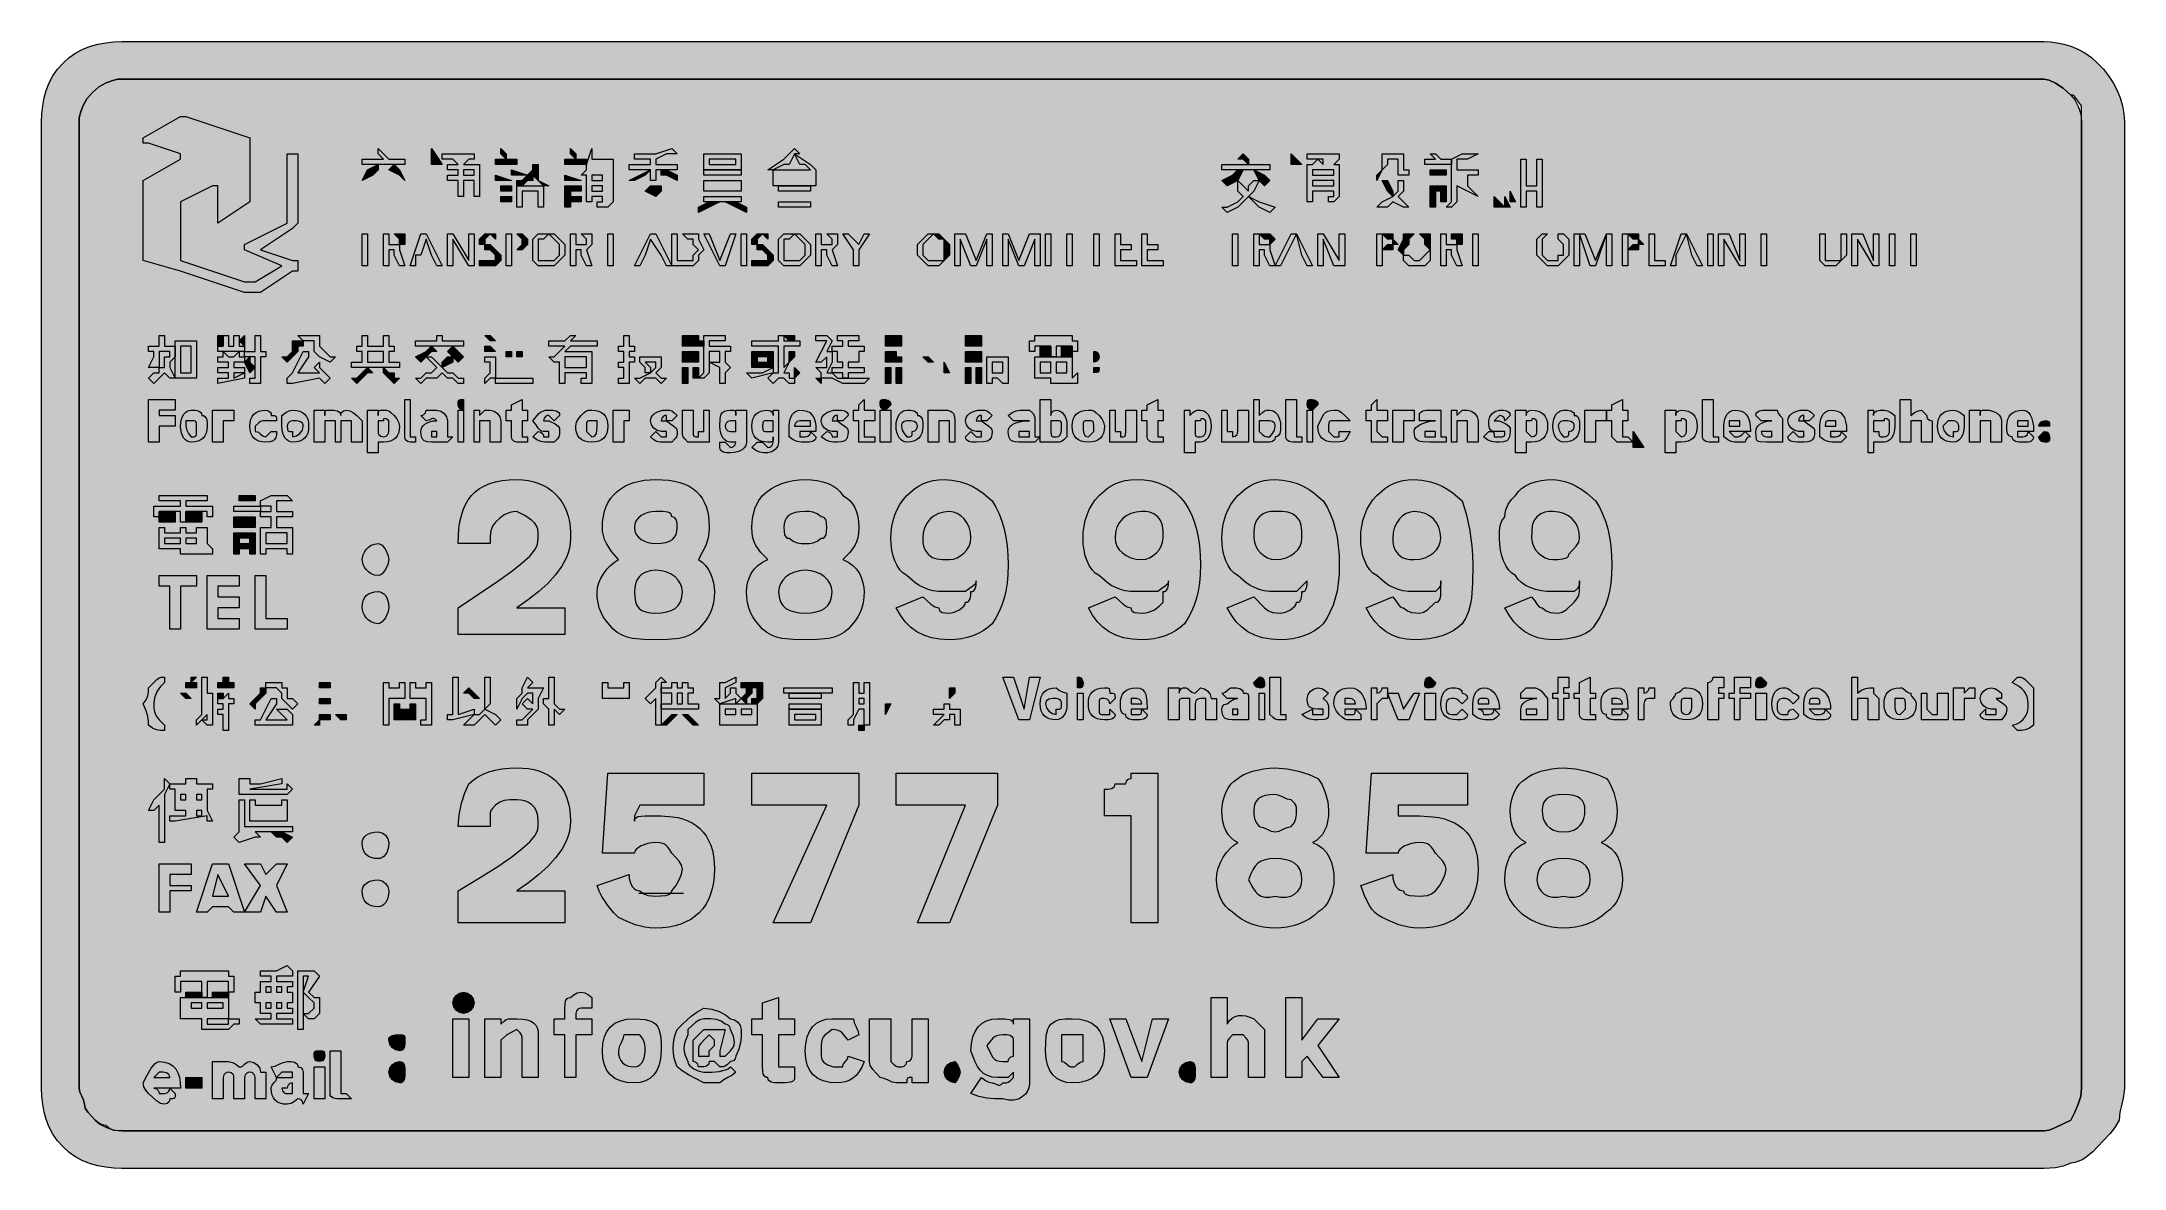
# Model space of a CAD drawing. Header units: metres. Extents: x 49 to 517, y 9 to 262.
import ezdxf

# ---------------------------------------------------------------- set-up
doc = ezdxf.new("R2010")
doc.units = ezdxf.units.M
for name, color, linetype, true_color in [('FILL_BLACK_000000', 7, 'Continuous', 0x000000), ('FILL_LIME_00FF00', 7, 'Continuous', 0x00ff00), ('FILL_WHITE_FFFFFF', 7, 'Continuous', 0xffffff), ('STROKE_LIME_00FF00', 7, 'Continuous', 0x00ff00)]:
    doc.layers.add(name, color=color, linetype=linetype, true_color=true_color)

msp = doc.modelspace()

# ---------------------------------------------------------------- hatches: boundary and pattern name
at = {"layer": 'FILL_BLACK_000000', "true_color": 0x000000}
h = msp.add_hatch(color=7, dxfattribs=at)
h.dxf.hatch_style = 1
h.paths.add_polyline_path([(120.75, 235.92), (125.55, 235.92), (124.35, 237.12), (124.35, 238.32), (125.55, 237.12), (126.75, 235.92), (130.35, 235.92), (130.35, 234.72), (120.75, 234.72), (120.75, 235.92)])
h = msp.add_hatch(color=7, dxfattribs=at)
h.dxf.hatch_style = 1
h.paths.add_polyline_path([(124.35, 233.52), (123.15, 232.32), (120.75, 231.12), (121.95, 233.52), (124.35, 234.72), (124.35, 233.52)])
h = msp.add_hatch(color=7, dxfattribs=at)
h.dxf.hatch_style = 1
h.paths.add_polyline_path([(127.95, 234.72), (129.15, 233.52), (130.35, 231.12), (129.15, 232.32), (126.75, 233.52), (127.95, 234.72)])
h = msp.add_hatch(color=7, dxfattribs=at)
h.dxf.hatch_style = 1
h.paths.add_polyline_path([(136.35, 238.32), (138.75, 234.72), (136.35, 234.72), (136.35, 238.32)])
h = msp.add_hatch(color=7, dxfattribs=at)
h.dxf.hatch_style = 1
h.paths.add_polyline_path([(145.95, 231.12), (143.55, 231.12), (143.55, 229.92), (143.55, 227.52), (142.35, 227.52), (142.35, 229.92), (142.35, 231.12), (139.95, 231.12), (139.95, 232.32), (142.35, 232.32), (142.35, 233.52), (139.95, 233.52), (139.95, 234.72), (142.35, 234.72), (141.15, 235.92), (138.75, 235.92), (138.75, 237.12), (145.95, 237.12), (145.95, 235.92), (144.75, 235.92), (143.55, 234.72), (147.15, 234.72), (147.15, 227.52), (145.95, 227.52), (145.95, 228.72), (145.95, 229.92), (145.95, 231.12)])
h.paths.add_polyline_path([(143.55, 232.32), (145.95, 232.32), (145.95, 233.52), (143.55, 233.52), (143.55, 232.32)], flags=16)
h = msp.add_hatch(color=7, dxfattribs=at)
h.dxf.hatch_style = 1
h.paths.add_polyline_path([(150.75, 234.72), (150.75, 235.92), (153.15, 235.92), (155.55, 235.92), (155.55, 234.72), (150.75, 234.72)])
h = msp.add_hatch(color=7, dxfattribs=at)
h.dxf.hatch_style = 1
h.paths.add_polyline_path([(153.15, 237.12), (153.15, 235.92), (151.95, 237.12), (151.95, 238.32), (153.15, 237.12)])
h = msp.add_hatch(color=7, dxfattribs=at)
h.dxf.hatch_style = 1
h.paths.add_polyline_path([(160.35, 232.32), (160.35, 231.12), (159.15, 232.32), (159.15, 231.12), (157.95, 231.12), (156.75, 229.92), (155.55, 229.92), (155.55, 231.12), (156.75, 231.12), (157.95, 232.32), (159.15, 233.52), (159.15, 234.72), (160.35, 234.72), (160.35, 233.52), (160.35, 232.32)])
h = msp.add_hatch(color=7, dxfattribs=at)
h.dxf.hatch_style = 1
h.paths.add_polyline_path([(166.35, 234.72), (166.35, 235.92), (168.75, 235.92), (171.15, 235.92), (171.15, 234.72), (166.35, 234.72)])
h = msp.add_hatch(color=7, dxfattribs=at)
h.dxf.hatch_style = 1
h.paths.add_polyline_path([(168.75, 237.12), (168.75, 235.92), (167.55, 237.12), (167.55, 238.32), (168.75, 237.12)])
h = msp.add_hatch(color=7, dxfattribs=at)
h.dxf.hatch_style = 1
h.paths.add_polyline_path([(171.15, 232.32), (169.95, 232.32), (171.15, 233.52), (171.15, 234.72), (172.35, 238.32), (172.35, 237.12), (172.35, 235.92), (177.15, 235.92), (177.15, 227.52), (177.15, 226.32), (175.95, 225.12), (174.75, 225.12), (173.55, 225.12), (173.55, 226.32), (174.75, 226.32), (174.75, 227.52), (172.35, 227.52), (172.35, 226.32), (171.15, 226.32), (171.15, 232.32)])
h.paths.add_polyline_path([(172.35, 232.32), (172.35, 231.12), (174.75, 231.12), (174.75, 232.32), (172.35, 232.32)], flags=16)
h.paths.add_polyline_path([(174.75, 228.72), (174.75, 229.92), (172.35, 229.92), (172.35, 228.72), (174.75, 228.72)], flags=16)
h = msp.add_hatch(color=7, dxfattribs=at)
h.dxf.hatch_style = 1
h.paths.add_polyline_path([(185.55, 234.72), (185.55, 235.92), (184.35, 235.92), (181.95, 235.92), (181.95, 237.12), (183.15, 237.12), (186.75, 237.12), (190.35, 238.32), (191.55, 237.12), (190.35, 237.12), (189.15, 237.12), (186.75, 235.92), (186.75, 234.72), (191.55, 234.72), (191.55, 233.52), (186.75, 233.52), (186.75, 231.12), (185.55, 231.12), (185.55, 233.52), (180.75, 233.52), (180.75, 234.72), (185.55, 234.72)])
h = msp.add_hatch(color=7, dxfattribs=at)
h.dxf.hatch_style = 1
h.paths.add_polyline_path([(205.95, 237.12), (205.95, 233.52), (197.55, 233.52), (197.55, 237.12), (205.95, 237.12)])
h.paths.add_polyline_path([(204.75, 235.92), (198.75, 235.92), (198.75, 234.72), (204.75, 234.72), (204.75, 235.92)], flags=16)
h = msp.add_hatch(color=7, dxfattribs=at)
h.dxf.hatch_style = 1
h.paths.add_polyline_path([(215.55, 235.92), (216.75, 237.12), (217.95, 238.32), (219.15, 237.12), (217.95, 237.12), (216.75, 234.72), (215.55, 234.72), (213.15, 233.52), (211.95, 233.52), (215.55, 235.92)])
h = msp.add_hatch(color=7, dxfattribs=at)
h.dxf.hatch_style = 1
h.paths.add_polyline_path([(222.75, 233.52), (222.75, 229.92), (213.15, 229.92), (213.15, 233.52), (221.55, 233.52), (220.35, 234.72), (219.15, 234.72), (217.95, 237.12), (221.55, 234.72), (222.75, 233.52)])
h = msp.add_hatch(color=7, dxfattribs=at)
h.dxf.hatch_style = 1
h.paths.add_polyline_path([(313.95, 233.52), (313.95, 234.72), (319.95, 234.72), (324.75, 234.72), (324.75, 233.52), (313.95, 233.52)])
h = msp.add_hatch(color=7, dxfattribs=at)
h.dxf.hatch_style = 1
h.paths.add_polyline_path([(318.75, 237.12), (319.95, 235.92), (319.95, 234.72), (318.75, 235.92), (317.55, 235.92), (318.75, 237.12)])
h = msp.add_hatch(color=7, dxfattribs=at)
h.dxf.hatch_style = 1
h.paths.add_polyline_path([(329.55, 237.12), (331.95, 234.72), (329.55, 234.72), (329.55, 237.12)])
h = msp.add_hatch(color=7, dxfattribs=at)
h.dxf.hatch_style = 1
h.paths.add_polyline_path([(336.75, 228.72), (334.35, 228.72), (334.35, 226.32), (333.15, 226.32), (333.15, 234.72), (334.35, 234.72), (335.55, 235.92), (333.15, 235.92), (333.15, 237.12), (340.35, 237.12), (340.35, 235.92), (339.15, 234.72), (340.35, 234.72), (340.35, 227.52), (339.15, 226.32), (337.95, 226.32), (337.95, 227.52), (339.15, 227.52), (339.15, 228.72), (336.75, 228.72)])
h.paths.add_polyline_path([(336.75, 234.72), (336.75, 235.92), (335.55, 235.92), (336.75, 234.72)], flags=16)
h.paths.add_polyline_path([(336.75, 232.32), (339.15, 232.32), (339.15, 233.52), (336.75, 233.52), (334.35, 233.52), (334.35, 232.32), (336.75, 232.32)], flags=16)
h.paths.add_polyline_path([(339.15, 229.92), (339.15, 231.12), (336.75, 231.12), (334.35, 231.12), (334.35, 229.92), (336.75, 229.92), (339.15, 229.92)], flags=16)
h = msp.add_hatch(color=7, dxfattribs=at)
h.dxf.hatch_style = 1
h.paths.add_polyline_path([(351.15, 235.92), (351.15, 234.72), (349.95, 233.52), (349.95, 234.72), (349.95, 235.92), (349.95, 237.12), (354.75, 237.12), (354.75, 233.52), (355.95, 233.52), (355.95, 232.32), (354.75, 232.32), (353.55, 232.32), (353.55, 233.52), (353.55, 235.92), (351.15, 235.92)])
h = msp.add_hatch(color=7, dxfattribs=at)
h.dxf.hatch_style = 1
h.paths.add_polyline_path([(359.55, 234.72), (359.55, 235.92), (361.95, 235.92), (360.75, 237.12), (361.95, 237.12), (363.15, 235.92), (365.55, 235.92), (365.55, 234.72), (359.55, 234.72)])
h = msp.add_hatch(color=7, dxfattribs=at)
h.dxf.hatch_style = 1
h.paths.add_polyline_path([(366.75, 229.92), (366.75, 228.72), (366.75, 226.32), (365.55, 225.12), (364.35, 225.12), (365.55, 226.32), (365.55, 227.52), (365.55, 229.92), (365.55, 235.92), (367.95, 237.12), (370.35, 237.12), (371.55, 237.12), (369.15, 235.92), (366.75, 235.92), (366.75, 233.52), (371.55, 233.52), (371.55, 232.32), (369.15, 232.32), (369.15, 229.92), (371.55, 227.52), (369.15, 228.72), (366.75, 229.92)])
h = msp.add_hatch(color=7, dxfattribs=at)
h.dxf.hatch_style = 1
h.paths.add_polyline_path([(382.35, 235.92), (382.35, 232.32), (382.35, 229.92), (384.75, 229.92), (384.75, 232.32), (384.75, 235.92), (385.95, 235.92), (385.95, 225.12), (384.75, 225.12), (384.75, 228.72), (382.35, 228.72), (382.35, 225.12), (381.15, 225.12), (381.15, 235.92), (382.35, 235.92)])
h = msp.add_hatch(color=7, dxfattribs=at)
h.dxf.hatch_style = 1
h.paths.add_polyline_path([(150.75, 232.32), (154.35, 231.12), (150.75, 231.12), (150.75, 232.32)])
h = msp.add_hatch(color=7, dxfattribs=at)
h.dxf.hatch_style = 1
h.paths.add_polyline_path([(154.35, 228.72), (151.95, 228.72), (151.95, 229.92), (154.35, 229.92), (154.35, 228.72)])
h = msp.add_hatch(color=7, dxfattribs=at)
h.dxf.hatch_style = 1
h.paths.add_polyline_path([(154.35, 233.52), (157.95, 232.32), (154.35, 232.32), (154.35, 233.52)])
h = msp.add_hatch(color=7, dxfattribs=at)
h.dxf.hatch_style = 1
h.paths.add_polyline_path([(161.55, 225.12), (160.35, 225.12), (160.35, 226.32), (160.35, 228.72), (156.75, 228.72), (156.75, 226.32), (156.75, 225.12), (155.55, 225.12), (155.55, 229.92), (161.55, 229.92), (161.55, 225.12)])
h = msp.add_hatch(color=7, dxfattribs=at)
h.dxf.hatch_style = 1
h.paths.add_polyline_path([(160.35, 231.12), (162.75, 229.92), (161.55, 229.92), (160.35, 231.12)])
h = msp.add_hatch(color=7, dxfattribs=at)
h.dxf.hatch_style = 1
h.paths.add_polyline_path([(166.35, 232.32), (169.95, 231.12), (166.35, 231.12), (166.35, 232.32)])
h = msp.add_hatch(color=7, dxfattribs=at)
h.dxf.hatch_style = 1
h.paths.add_polyline_path([(166.35, 225.12), (166.35, 229.92), (169.95, 229.92), (169.95, 228.72), (167.55, 228.72), (167.55, 227.52), (169.95, 227.52), (169.95, 226.32), (167.55, 226.32), (167.55, 225.12), (166.35, 225.12)])
h = msp.add_hatch(color=7, dxfattribs=at)
h.dxf.hatch_style = 1
h.paths.add_polyline_path([(180.75, 231.12), (183.15, 232.32), (185.55, 233.52), (184.35, 232.32), (181.95, 231.12), (180.75, 231.12)])
h = msp.add_hatch(color=7, dxfattribs=at)
h.dxf.hatch_style = 1
h.paths.add_polyline_path([(187.95, 229.92), (187.95, 228.72), (186.75, 227.52), (184.35, 228.72), (185.55, 229.92), (187.95, 229.92)])
h = msp.add_hatch(color=7, dxfattribs=at)
h.dxf.hatch_style = 1
h.paths.add_polyline_path([(191.55, 232.32), (191.55, 231.12), (189.15, 232.32), (187.95, 232.32), (187.95, 233.52), (189.15, 233.52), (191.55, 232.32)])
h = msp.add_hatch(color=7, dxfattribs=at)
h.dxf.hatch_style = 1
h.paths.add_polyline_path([(197.55, 233.52), (205.95, 233.52), (205.95, 232.32), (197.55, 232.32), (197.55, 233.52)])
h = msp.add_hatch(color=7, dxfattribs=at)
h.dxf.hatch_style = 1
h.paths.add_polyline_path([(205.95, 231.12), (205.95, 228.72), (197.55, 228.72), (197.55, 231.12), (205.95, 231.12)])
h = msp.add_hatch(color=7, dxfattribs=at)
h.dxf.hatch_style = 1
h.paths.add_polyline_path([(214.35, 228.72), (214.35, 229.92), (221.55, 229.92), (221.55, 228.72), (214.35, 228.72)])
h = msp.add_hatch(color=7, dxfattribs=at)
h.dxf.hatch_style = 1
h.paths.add_polyline_path([(317.55, 231.12), (315.15, 229.92), (313.95, 231.12), (316.35, 232.32), (317.55, 233.52), (318.75, 233.52), (317.55, 231.12)])
h = msp.add_hatch(color=7, dxfattribs=at)
h.dxf.hatch_style = 1
h.paths.add_polyline_path([(313.95, 225.12), (315.15, 225.12), (317.55, 226.32), (318.75, 227.52), (317.55, 228.72), (317.55, 231.12), (318.75, 229.92), (319.95, 228.72), (319.95, 229.92), (321.15, 231.12), (322.35, 231.12), (321.15, 228.72), (319.95, 227.52), (317.55, 225.12), (315.15, 223.92), (313.95, 225.12)])
h = msp.add_hatch(color=7, dxfattribs=at)
h.dxf.hatch_style = 1
h.paths.add_polyline_path([(323.55, 229.92), (322.35, 231.12), (321.15, 233.52), (323.55, 232.32), (324.75, 231.12), (323.55, 229.92)])
h = msp.add_hatch(color=7, dxfattribs=at)
h.dxf.hatch_style = 1
h.paths.add_polyline_path([(349.95, 233.52), (348.75, 231.12), (348.75, 232.32), (349.95, 233.52)])
h = msp.add_hatch(color=7, dxfattribs=at)
h.dxf.hatch_style = 1
h.paths.add_polyline_path([(354.75, 228.72), (353.55, 227.52), (354.75, 226.32), (355.95, 225.12), (354.75, 225.12), (352.35, 226.32), (351.15, 225.12), (348.75, 225.12), (349.95, 226.32), (352.35, 227.52), (353.55, 228.72), (353.55, 231.12), (354.75, 231.12), (354.75, 228.72)])
h = msp.add_hatch(color=7, dxfattribs=at)
h.dxf.hatch_style = 1
h.paths.add_polyline_path([(352.35, 228.72), (352.35, 227.52), (351.15, 228.72), (349.95, 231.12), (351.15, 231.12), (352.35, 228.72)])
h = msp.add_hatch(color=7, dxfattribs=at)
h.dxf.hatch_style = 1
h.paths.add_polyline_path([(360.75, 233.52), (364.35, 233.52), (364.35, 232.32), (360.75, 232.32), (360.75, 233.52)])
h = msp.add_hatch(color=7, dxfattribs=at)
h.dxf.hatch_style = 1
h.paths.add_polyline_path([(360.75, 225.12), (360.75, 229.92), (364.35, 229.92), (364.35, 226.32), (363.15, 226.32), (363.15, 228.72), (361.95, 228.72), (361.95, 226.32), (361.95, 225.12), (360.75, 225.12)])
h = msp.add_hatch(color=7, dxfattribs=at)
h.dxf.hatch_style = 1
h.paths.add_polyline_path([(151.95, 226.32), (151.95, 227.52), (154.35, 227.52), (154.35, 226.32), (151.95, 226.32)])
h = msp.add_hatch(color=7, dxfattribs=at)
h.dxf.hatch_style = 1
h.paths.add_polyline_path([(196.35, 223.92), (196.35, 225.12), (198.75, 226.32), (199.95, 226.32), (201.15, 226.32), (198.75, 225.12), (196.35, 223.92)])
h = msp.add_hatch(color=7, dxfattribs=at)
h.dxf.hatch_style = 1
h.paths.add_polyline_path([(197.55, 227.52), (205.95, 227.52), (205.95, 226.32), (197.55, 226.32), (197.55, 227.52)])
h = msp.add_hatch(color=7, dxfattribs=at)
h.dxf.hatch_style = 1
h.paths.add_polyline_path([(204.75, 225.12), (202.35, 226.32), (204.75, 226.32), (207.15, 225.12), (207.15, 223.92), (204.75, 225.12)])
h = msp.add_hatch(color=7, dxfattribs=at)
h.dxf.hatch_style = 1
h.paths.add_polyline_path([(214.35, 226.32), (221.55, 226.32), (221.55, 225.12), (214.35, 225.12), (214.35, 226.32)])
h = msp.add_hatch(color=7, dxfattribs=at)
h.dxf.hatch_style = 1
h.paths.add_polyline_path([(324.75, 223.92), (322.35, 225.12), (319.95, 227.52), (322.35, 226.32), (325.95, 225.12), (324.75, 223.92)])
h = msp.add_hatch(color=7, dxfattribs=at)
h.dxf.hatch_style = 1
h.paths.add_polyline_path([(375.15, 227.52), (377.55, 225.12), (375.15, 225.12), (375.15, 227.52)])
h = msp.add_hatch(color=7, dxfattribs=at)
h.dxf.hatch_style = 1
h.paths.add_polyline_path([(377.55, 227.52), (378.75, 225.12), (377.55, 225.12), (377.55, 227.52)])
h = msp.add_hatch(color=7, dxfattribs=at)
h.dxf.hatch_style = 1
h.paths.add_polyline_path([(378.75, 228.72), (379.95, 226.32), (378.75, 226.32), (378.75, 228.72)])
h = msp.add_hatch(color=7, dxfattribs=at)
h.dxf.hatch_style = 1
h.paths.add_polyline_path([(121.95, 211.92), (120.75, 211.92), (120.75, 219.12), (121.95, 219.12), (121.95, 211.92)])
h = msp.add_hatch(color=7, dxfattribs=at)
h.dxf.hatch_style = 1
h.paths.add_polyline_path([(126.75, 216.72), (127.95, 216.72), (129.15, 216.72), (129.15, 215.52), (130.35, 211.92), (129.15, 211.92), (127.95, 214.32), (127.95, 215.52), (126.75, 215.52), (126.75, 211.92), (125.55, 211.92), (125.55, 219.12), (126.75, 219.12), (126.75, 216.72)])
h = msp.add_hatch(color=7, dxfattribs=at)
h.dxf.hatch_style = 1
h.paths.add_polyline_path([(130.35, 219.12), (130.35, 217.92), (130.35, 216.72), (129.15, 216.72), (129.15, 217.92), (127.95, 219.12), (129.15, 219.12), (130.35, 219.12)])
h = msp.add_hatch(color=7, dxfattribs=at)
h.dxf.hatch_style = 1
h.paths.add_polyline_path([(138.75, 211.92), (137.55, 211.92), (136.35, 214.32), (135.15, 217.92), (133.95, 214.32), (132.75, 214.32), (132.75, 211.92), (131.55, 211.92), (133.95, 219.12), (135.15, 219.12), (138.75, 211.92)])
h = msp.add_hatch(color=7, dxfattribs=at)
h.dxf.hatch_style = 1
h.paths.add_polyline_path([(141.15, 219.12), (144.75, 213.12), (144.75, 219.12), (145.95, 219.12), (145.95, 211.92), (144.75, 211.92), (141.15, 217.92), (141.15, 211.92), (139.95, 211.92), (139.95, 219.12), (141.15, 219.12)])
h = msp.add_hatch(color=7, dxfattribs=at)
h.dxf.hatch_style = 1
h.paths.add_polyline_path([(147.15, 217.92), (148.35, 219.12), (149.55, 219.12), (148.35, 217.92), (148.35, 216.72), (147.15, 216.72), (147.15, 217.92)])
h = msp.add_hatch(color=7, dxfattribs=at)
h.dxf.hatch_style = 1
h.paths.add_polyline_path([(151.95, 214.32), (151.95, 213.12), (150.75, 211.92), (149.55, 211.92), (148.35, 211.92), (147.15, 211.92), (147.15, 213.12), (149.55, 213.12), (150.75, 213.12), (150.75, 214.32), (149.55, 215.52), (148.35, 215.52), (148.35, 216.72), (149.55, 216.72), (150.75, 215.52), (151.95, 214.32)])
h = msp.add_hatch(color=7, dxfattribs=at)
h.dxf.hatch_style = 1
h.paths.add_polyline_path([(149.55, 219.12), (150.75, 219.12), (150.75, 217.92), (149.55, 219.12)])
h = msp.add_hatch(color=7, dxfattribs=at)
h.dxf.hatch_style = 1
h.paths.add_polyline_path([(154.35, 215.52), (154.35, 211.92), (153.15, 211.92), (153.15, 219.12), (154.35, 219.12), (154.35, 215.52)])
h = msp.add_hatch(color=7, dxfattribs=at)
h.dxf.hatch_style = 1
h.paths.add_polyline_path([(157.95, 217.92), (157.95, 216.72), (156.75, 215.52), (155.55, 215.52), (156.75, 216.72), (156.75, 217.92), (155.55, 219.12), (156.75, 219.12), (157.95, 217.92)])
h = msp.add_hatch(color=7, dxfattribs=at)
h.dxf.hatch_style = 1
h.paths.add_polyline_path([(165.15, 217.92), (166.35, 216.72), (166.35, 215.52), (166.35, 214.32), (165.15, 213.12), (163.95, 211.92), (162.75, 211.92), (160.35, 211.92), (159.15, 213.12), (159.15, 214.32), (159.15, 215.52), (159.15, 216.72), (159.15, 217.92), (160.35, 219.12), (162.75, 219.12), (163.95, 219.12), (165.15, 217.92)])
h.paths.add_polyline_path([(161.55, 217.92), (160.35, 217.92), (160.35, 216.72), (160.35, 215.52), (160.35, 214.32), (160.35, 213.12), (161.55, 213.12), (162.75, 213.12), (163.95, 213.12), (165.15, 214.32), (165.15, 215.52), (165.15, 216.72), (163.95, 217.92), (162.75, 219.12), (161.55, 217.92)], flags=16)
h = msp.add_hatch(color=7, dxfattribs=at)
h.dxf.hatch_style = 1
h.paths.add_polyline_path([(168.75, 216.72), (169.95, 216.72), (171.15, 216.72), (171.15, 217.92), (169.95, 219.12), (171.15, 219.12), (172.35, 219.12), (172.35, 217.92), (172.35, 216.72), (171.15, 215.52), (172.35, 211.92), (171.15, 211.92), (169.95, 214.32), (169.95, 215.52), (168.75, 215.52), (168.75, 211.92), (167.55, 211.92), (167.55, 219.12), (168.75, 219.12), (168.75, 216.72)])
h = msp.add_hatch(color=7, dxfattribs=at)
h.dxf.hatch_style = 1
h.paths.add_polyline_path([(177.15, 211.92), (175.95, 211.92), (175.95, 219.12), (177.15, 219.12), (177.15, 211.92)])
h = msp.add_hatch(color=7, dxfattribs=at)
h.dxf.hatch_style = 1
h.paths.add_polyline_path([(190.35, 211.92), (189.15, 211.92), (187.95, 214.32), (185.55, 217.92), (184.35, 214.32), (183.15, 211.92), (181.95, 211.92), (185.55, 219.12), (186.75, 219.12), (190.35, 211.92)])
h = msp.add_hatch(color=7, dxfattribs=at)
h.dxf.hatch_style = 1
h.paths.add_polyline_path([(191.55, 213.12), (192.75, 213.12), (193.95, 213.12), (195.15, 213.12), (195.15, 214.32), (196.35, 215.52), (195.15, 216.72), (195.15, 217.92), (193.95, 217.92), (192.75, 219.12), (195.15, 219.12), (196.35, 219.12), (196.35, 217.92), (197.55, 215.52), (196.35, 214.32), (196.35, 213.12), (195.15, 211.92), (192.75, 211.92), (190.35, 211.92), (190.35, 219.12), (191.55, 219.12), (191.55, 213.12)])
h = msp.add_hatch(color=7, dxfattribs=at)
h.dxf.hatch_style = 1
h.paths.add_polyline_path([(201.15, 211.92), (197.55, 219.12), (198.75, 219.12), (201.15, 213.12), (203.55, 219.12), (204.75, 219.12), (202.35, 211.92), (201.15, 211.92)])
h = msp.add_hatch(color=7, dxfattribs=at)
h.dxf.hatch_style = 1
h.paths.add_polyline_path([(207.15, 219.12), (207.15, 211.92), (205.95, 211.92), (205.95, 219.12), (207.15, 219.12)])
h = msp.add_hatch(color=7, dxfattribs=at)
h.dxf.hatch_style = 1
h.paths.add_polyline_path([(208.35, 217.92), (209.55, 219.12), (210.75, 219.12), (209.55, 217.92), (209.55, 216.72), (208.35, 216.72), (208.35, 217.92)])
h = msp.add_hatch(color=7, dxfattribs=at)
h.dxf.hatch_style = 1
h.paths.add_polyline_path([(213.15, 214.32), (213.15, 213.12), (211.95, 211.92), (210.75, 211.92), (209.55, 211.92), (208.35, 211.92), (208.35, 213.12), (210.75, 213.12), (211.95, 213.12), (211.95, 214.32), (210.75, 215.52), (209.55, 215.52), (209.55, 216.72), (210.75, 216.72), (211.95, 215.52), (213.15, 214.32)])
h = msp.add_hatch(color=7, dxfattribs=at)
h.dxf.hatch_style = 1
h.paths.add_polyline_path([(210.75, 219.12), (211.95, 219.12), (211.95, 217.92), (210.75, 219.12)])
h = msp.add_hatch(color=7, dxfattribs=at)
h.dxf.hatch_style = 1
h.paths.add_polyline_path([(220.35, 217.92), (221.55, 216.72), (221.55, 215.52), (221.55, 214.32), (220.35, 213.12), (219.15, 211.92), (217.95, 211.92), (215.55, 211.92), (214.35, 213.12), (214.35, 214.32), (214.35, 215.52), (214.35, 216.72), (214.35, 217.92), (215.55, 219.12), (217.95, 219.12), (219.15, 219.12), (220.35, 217.92)])
h.paths.add_polyline_path([(216.75, 217.92), (215.55, 217.92), (215.55, 216.72), (215.55, 215.52), (215.55, 214.32), (215.55, 213.12), (216.75, 213.12), (217.95, 213.12), (219.15, 213.12), (220.35, 214.32), (220.35, 215.52), (220.35, 216.72), (219.15, 217.92), (217.95, 219.12), (216.75, 217.92)], flags=16)
h = msp.add_hatch(color=7, dxfattribs=at)
h.dxf.hatch_style = 1
h.paths.add_polyline_path([(223.95, 216.72), (225.15, 216.72), (226.35, 216.72), (226.35, 217.92), (225.15, 219.12), (226.35, 219.12), (227.55, 219.12), (227.55, 217.92), (227.55, 216.72), (226.35, 215.52), (227.55, 211.92), (226.35, 211.92), (225.15, 214.32), (225.15, 215.52), (223.95, 215.52), (223.95, 211.92), (222.75, 211.92), (222.75, 219.12), (223.95, 219.12), (223.95, 216.72)])
h = msp.add_hatch(color=7, dxfattribs=at)
h.dxf.hatch_style = 1
h.paths.add_polyline_path([(228.75, 219.12), (229.95, 219.12), (232.35, 216.72), (233.55, 219.12), (234.75, 219.12), (232.35, 215.52), (232.35, 211.92), (231.15, 211.92), (231.15, 215.52), (228.75, 219.12)])
h = msp.add_hatch(color=7, dxfattribs=at)
h.dxf.hatch_style = 1
h.paths.add_polyline_path([(249.15, 211.92), (247.95, 211.92), (246.75, 213.12), (245.55, 214.32), (245.55, 215.52), (245.55, 216.72), (246.75, 217.92), (247.95, 219.12), (249.15, 219.12), (247.95, 217.92), (246.75, 216.72), (246.75, 215.52), (246.75, 214.32), (247.95, 213.12), (249.15, 213.12), (250.35, 213.12), (251.55, 213.12), (250.35, 211.92), (249.15, 211.92)])
h = msp.add_hatch(color=7, dxfattribs=at)
h.dxf.hatch_style = 1
h.paths.add_polyline_path([(251.55, 217.92), (250.35, 217.92), (249.15, 219.12), (250.35, 219.12), (251.55, 217.92)])
h = msp.add_hatch(color=7, dxfattribs=at)
h.dxf.hatch_style = 1
h.paths.add_polyline_path([(252.75, 215.52), (252.75, 214.32), (251.55, 213.12), (251.55, 214.32), (251.55, 215.52), (251.55, 216.72), (251.55, 217.92), (252.75, 216.72), (252.75, 215.52)])
h = msp.add_hatch(color=7, dxfattribs=at)
h.dxf.hatch_style = 1
h.paths.add_polyline_path([(256.35, 219.12), (258.75, 213.12), (261.15, 219.12), (262.35, 219.12), (262.35, 211.92), (261.15, 211.92), (261.15, 217.92), (258.75, 211.92), (257.55, 211.92), (255.15, 217.92), (255.15, 211.92), (253.95, 211.92), (253.95, 219.12), (256.35, 219.12)])
h = msp.add_hatch(color=7, dxfattribs=at)
h.dxf.hatch_style = 1
h.paths.add_polyline_path([(265.95, 219.12), (268.35, 213.12), (270.75, 219.12), (273.15, 219.12), (273.15, 211.92), (271.95, 211.92), (271.95, 217.92), (269.55, 211.92), (268.35, 211.92), (265.95, 217.92), (265.95, 211.92), (264.75, 211.92), (264.75, 219.12), (265.95, 219.12)])
h = msp.add_hatch(color=7, dxfattribs=at)
h.dxf.hatch_style = 1
h.paths.add_polyline_path([(275.55, 219.12), (275.55, 211.92), (274.35, 211.92), (274.35, 219.12), (275.55, 219.12)])
h = msp.add_hatch(color=7, dxfattribs=at)
h.dxf.hatch_style = 1
h.paths.add_polyline_path([(280.35, 211.92), (279.15, 211.92), (279.15, 219.12), (280.35, 219.12), (280.35, 211.92)])
h = msp.add_hatch(color=7, dxfattribs=at)
h.dxf.hatch_style = 1
h.paths.add_polyline_path([(286.35, 211.92), (285.15, 211.92), (285.15, 219.12), (286.35, 219.12), (286.35, 211.92)])
h = msp.add_hatch(color=7, dxfattribs=at)
h.dxf.hatch_style = 1
h.paths.add_polyline_path([(291.15, 216.72), (293.55, 216.72), (293.55, 215.52), (291.15, 215.52), (291.15, 213.12), (294.75, 213.12), (294.75, 211.92), (289.95, 211.92), (289.95, 219.12), (291.15, 219.12), (291.15, 216.72)])
h = msp.add_hatch(color=7, dxfattribs=at)
h.dxf.hatch_style = 1
h.paths.add_polyline_path([(297.15, 216.72), (299.55, 216.72), (299.55, 215.52), (297.15, 215.52), (297.15, 213.12), (300.75, 213.12), (300.75, 211.92), (295.95, 211.92), (295.95, 219.12), (297.15, 219.12), (297.15, 216.72)])
h = msp.add_hatch(color=7, dxfattribs=at)
h.dxf.hatch_style = 1
h.paths.add_polyline_path([(317.55, 211.92), (316.35, 211.92), (316.35, 219.12), (317.55, 219.12), (317.55, 211.92)])
h = msp.add_hatch(color=7, dxfattribs=at)
h.dxf.hatch_style = 1
h.paths.add_polyline_path([(323.55, 215.52), (322.35, 215.52), (322.35, 211.92), (321.15, 211.92), (321.15, 219.12), (322.35, 219.12), (322.35, 216.72), (323.55, 216.72), (324.75, 216.72), (324.75, 215.52), (325.95, 211.92), (324.75, 211.92), (323.55, 214.32), (323.55, 215.52)])
h = msp.add_hatch(color=7, dxfattribs=at)
h.dxf.hatch_style = 1
h.paths.add_polyline_path([(324.75, 219.12), (325.95, 217.92), (324.75, 216.72), (324.75, 217.92), (323.55, 217.92), (322.35, 219.12), (323.55, 219.12), (324.75, 219.12)])
h = msp.add_hatch(color=7, dxfattribs=at)
h.dxf.hatch_style = 1
h.paths.add_polyline_path([(328.35, 214.32), (327.15, 211.92), (325.95, 211.92), (329.55, 219.12), (330.75, 219.12), (328.35, 214.32)])
h = msp.add_hatch(color=7, dxfattribs=at)
h.dxf.hatch_style = 1
h.paths.add_polyline_path([(333.15, 211.92), (331.95, 214.32), (330.75, 219.12), (334.35, 211.92), (333.15, 211.92)])
h = msp.add_hatch(color=7, dxfattribs=at)
h.dxf.hatch_style = 1
h.paths.add_polyline_path([(336.75, 219.12), (340.35, 213.12), (340.35, 219.12), (341.55, 219.12), (341.55, 211.92), (339.15, 211.92), (336.75, 217.92), (336.75, 211.92), (335.55, 211.92), (335.55, 219.12), (336.75, 219.12)])
h = msp.add_hatch(color=7, dxfattribs=at)
h.dxf.hatch_style = 1
h.paths.add_polyline_path([(349.95, 215.52), (349.95, 211.92), (348.75, 211.92), (348.75, 219.12), (349.95, 219.12), (349.95, 215.52)])
h = msp.add_hatch(color=7, dxfattribs=at)
h.dxf.hatch_style = 1
h.paths.add_polyline_path([(352.35, 219.12), (352.35, 217.92), (351.15, 217.92), (349.95, 219.12), (351.15, 219.12), (352.35, 219.12)])
h = msp.add_hatch(color=7, dxfattribs=at)
h.dxf.hatch_style = 1
h.paths.add_polyline_path([(351.15, 215.52), (349.95, 215.52), (351.15, 216.72), (352.35, 216.72), (352.35, 215.52), (351.15, 215.52)])
h = msp.add_hatch(color=7, dxfattribs=at)
h.dxf.hatch_style = 1
h.paths.add_polyline_path([(352.35, 216.72), (352.35, 217.92), (353.55, 216.72), (352.35, 216.72)])
h = msp.add_hatch(color=7, dxfattribs=at)
h.dxf.hatch_style = 1
h.paths.add_polyline_path([(354.75, 217.92), (354.75, 219.12), (355.95, 219.12), (357.15, 219.12), (355.95, 217.92), (355.95, 216.72), (354.75, 215.52), (354.75, 214.32), (353.55, 215.52), (354.75, 217.92)])
h = msp.add_hatch(color=7, dxfattribs=at)
h.dxf.hatch_style = 1
h.paths.add_polyline_path([(360.75, 213.12), (359.55, 211.92), (357.15, 211.92), (355.95, 211.92), (354.75, 213.12), (354.75, 214.32), (355.95, 214.32), (357.15, 213.12), (358.35, 213.12), (359.55, 214.32), (360.75, 215.52), (360.75, 214.32), (360.75, 213.12)])
h = msp.add_hatch(color=7, dxfattribs=at)
h.dxf.hatch_style = 1
h.paths.add_polyline_path([(360.75, 219.12), (360.75, 217.92), (360.75, 215.52), (359.55, 216.72), (359.55, 217.92), (358.35, 219.12), (359.55, 219.12), (360.75, 219.12)])
h = msp.add_hatch(color=7, dxfattribs=at)
h.dxf.hatch_style = 1
h.paths.add_polyline_path([(365.55, 215.52), (364.35, 215.52), (364.35, 211.92), (363.15, 211.92), (363.15, 219.12), (364.35, 219.12), (364.35, 216.72), (365.55, 216.72), (366.75, 216.72), (366.75, 215.52), (367.95, 211.92), (366.75, 211.92), (365.55, 214.32), (365.55, 215.52)])
h = msp.add_hatch(color=7, dxfattribs=at)
h.dxf.hatch_style = 1
h.paths.add_polyline_path([(367.95, 219.12), (367.95, 217.92), (367.95, 216.72), (366.75, 216.72), (366.75, 217.92), (365.55, 217.92), (365.55, 219.12), (366.75, 219.12), (367.95, 219.12)])
h = msp.add_hatch(color=7, dxfattribs=at)
h.dxf.hatch_style = 1
h.paths.add_polyline_path([(371.55, 211.92), (370.35, 211.92), (370.35, 219.12), (371.55, 219.12), (371.55, 211.92)])
h = msp.add_hatch(color=7, dxfattribs=at)
h.dxf.hatch_style = 1
h.paths.add_polyline_path([(391.95, 217.92), (391.95, 215.52), (391.95, 214.32), (390.75, 213.12), (389.55, 211.92), (388.35, 211.92), (387.15, 211.92), (385.95, 213.12), (384.75, 214.32), (384.75, 215.52), (384.75, 217.92), (385.95, 219.12), (387.15, 219.12), (385.95, 217.92), (385.95, 216.72), (385.95, 215.52), (385.95, 214.32), (387.15, 213.12), (388.35, 213.12), (389.55, 213.12), (389.55, 214.32), (390.75, 214.32), (390.75, 215.52), (390.75, 216.72), (389.55, 217.92), (389.55, 219.12), (390.75, 219.12), (391.95, 217.92)])
h = msp.add_hatch(color=7, dxfattribs=at)
h.dxf.hatch_style = 1
h.paths.add_polyline_path([(393.15, 211.92), (393.15, 219.12), (394.35, 219.12), (394.35, 211.92), (393.15, 211.92)])
h = msp.add_hatch(color=7, dxfattribs=at)
h.dxf.hatch_style = 1
h.paths.add_polyline_path([(397.95, 211.92), (396.75, 211.92), (394.35, 219.12), (395.55, 219.12), (397.95, 213.12), (400.35, 219.12), (397.95, 211.92)])
h = msp.add_hatch(color=7, dxfattribs=at)
h.dxf.hatch_style = 1
h.paths.add_polyline_path([(400.35, 219.12), (401.55, 219.12), (401.55, 211.92), (400.35, 211.92), (400.35, 219.12)])
h = msp.add_hatch(color=7, dxfattribs=at)
h.dxf.hatch_style = 1
h.paths.add_polyline_path([(405.15, 215.52), (405.15, 211.92), (403.95, 211.92), (403.95, 219.12), (405.15, 219.12), (405.15, 215.52)])
h = msp.add_hatch(color=7, dxfattribs=at)
h.dxf.hatch_style = 1
h.paths.add_polyline_path([(407.55, 219.12), (407.55, 217.92), (406.35, 217.92), (405.15, 219.12), (406.35, 219.12), (407.55, 219.12)])
h = msp.add_hatch(color=7, dxfattribs=at)
h.dxf.hatch_style = 1
h.paths.add_polyline_path([(406.35, 215.52), (405.15, 215.52), (406.35, 216.72), (407.55, 216.72), (407.55, 215.52), (406.35, 215.52)])
h = msp.add_hatch(color=7, dxfattribs=at)
h.dxf.hatch_style = 1
h.paths.add_polyline_path([(407.55, 216.72), (407.55, 217.92), (408.75, 216.72), (407.55, 216.72)])
h = msp.add_hatch(color=7, dxfattribs=at)
h.dxf.hatch_style = 1
h.paths.add_polyline_path([(411.15, 219.12), (411.15, 213.12), (413.55, 213.12), (413.55, 211.92), (409.95, 211.92), (409.95, 219.12), (411.15, 219.12)])
h = msp.add_hatch(color=7, dxfattribs=at)
h.dxf.hatch_style = 1
h.paths.add_polyline_path([(415.95, 214.32), (415.95, 211.92), (414.75, 211.92), (417.15, 219.12), (418.35, 219.12), (415.95, 214.32)])
h = msp.add_hatch(color=7, dxfattribs=at)
h.dxf.hatch_style = 1
h.paths.add_polyline_path([(420.75, 211.92), (419.55, 214.32), (418.35, 219.12), (421.95, 211.92), (420.75, 211.92)])
h = msp.add_hatch(color=7, dxfattribs=at)
h.dxf.hatch_style = 1
h.paths.add_polyline_path([(424.35, 219.12), (424.35, 211.92), (423.15, 211.92), (423.15, 219.12), (424.35, 219.12)])
h = msp.add_hatch(color=7, dxfattribs=at)
h.dxf.hatch_style = 1
h.paths.add_polyline_path([(427.95, 219.12), (430.35, 213.12), (430.35, 219.12), (431.55, 219.12), (431.55, 211.92), (430.35, 211.92), (426.75, 217.92), (426.75, 211.92), (425.55, 211.92), (425.55, 219.12), (427.95, 219.12)])
h = msp.add_hatch(color=7, dxfattribs=at)
h.dxf.hatch_style = 1
h.paths.add_polyline_path([(436.35, 211.92), (435.15, 211.92), (435.15, 219.12), (436.35, 219.12), (436.35, 211.92)])
h = msp.add_hatch(color=7, dxfattribs=at)
h.dxf.hatch_style = 1
h.paths.add_polyline_path([(449.55, 211.92), (448.35, 213.12), (448.35, 214.32), (448.35, 215.52), (448.35, 219.12), (449.55, 219.12), (449.55, 215.52), (449.55, 214.32), (449.55, 213.12), (450.75, 213.12), (451.95, 213.12), (453.15, 213.12), (451.95, 211.92), (450.75, 211.92), (449.55, 211.92)])
h = msp.add_hatch(color=7, dxfattribs=at)
h.dxf.hatch_style = 1
h.paths.add_polyline_path([(453.15, 214.32), (453.15, 215.52), (453.15, 219.12), (454.35, 219.12), (454.35, 215.52), (454.35, 214.32), (453.15, 213.12), (453.15, 214.32)])
h = msp.add_hatch(color=7, dxfattribs=at)
h.dxf.hatch_style = 1
h.paths.add_polyline_path([(457.95, 219.12), (460.35, 213.12), (460.35, 219.12), (461.55, 219.12), (461.55, 211.92), (460.35, 211.92), (456.75, 217.92), (456.75, 211.92), (455.55, 211.92), (455.55, 219.12), (457.95, 219.12)])
h = msp.add_hatch(color=7, dxfattribs=at)
h.dxf.hatch_style = 1
h.paths.add_polyline_path([(465.15, 219.12), (465.15, 211.92), (463.95, 211.92), (463.95, 219.12), (465.15, 219.12)])
h = msp.add_hatch(color=7, dxfattribs=at)
h.dxf.hatch_style = 1
h.paths.add_polyline_path([(469.95, 211.92), (468.75, 211.92), (468.75, 219.12), (469.95, 219.12), (469.95, 211.92)])
at = {"layer": 'FILL_LIME_00FF00', "true_color": 0x00ff00}
h = msp.add_hatch(color=7, dxfattribs=at)
h.dxf.hatch_style = 1
h.paths.add_polyline_path([(500.15, 262.26), (501.64, 262.08), (503.18, 261.75), (504.75, 261.27), (506.32, 260.62), (507.86, 259.79), (509.35, 258.76), (510.75, 257.52), (512.04, 256.12), (513.21, 254.61), (514.23, 253.03), (515.1, 251.37), (515.8, 249.66), (516.32, 247.9), (516.64, 246.12), (516.75, 244.32), (516.75, 27.12), (516.56, 25.32), (516.15, 23.52), (515.74, 21.72), (515.55, 19.92), (514.63, 18.31), (513.6, 16.92), (510.75, 13.92), (509.64, 12.85), (508.2, 11.67), (507.39, 11.14), (506.53, 10.71), (505.65, 10.43), (504.75, 10.32), (502.97, 9.63), (501.3, 9.27), (498.75, 9.12), (66.75, 9.12), (64.95, 9.18), (63.17, 9.36), (61.41, 9.69), (59.7, 10.17), (58.04, 10.82), (56.46, 11.65), (54.95, 12.68), (53.55, 13.92), (52.31, 15.32), (51.28, 16.83), (50.45, 18.41), (49.8, 20.07), (49.32, 21.78), (48.99, 23.54), (48.81, 25.32), (48.75, 27.12), (48.75, 244.32), (48.81, 246.12), (48.99, 247.9), (49.32, 249.66), (49.8, 251.37), (50.45, 253.03), (51.28, 254.61), (52.31, 256.12), (53.55, 257.52), (54.95, 258.76), (56.46, 259.79), (58.04, 260.62), (59.7, 261.27), (61.41, 261.75), (63.17, 262.08), (64.95, 262.26), (66.75, 262.32), (498.75, 262.32), (500.15, 262.26)])
h.paths.add_polyline_path([(64.96, 253.7), (63.22, 253.09), (61.6, 252.15), (60.15, 250.92), (58.92, 249.47), (57.97, 247.84), (57.37, 246.11), (57.21, 245.22), (57.15, 244.32), (57.15, 27.12), (57.34, 26.22), (57.75, 25.32), (58.16, 24.42), (58.35, 23.52), (58.56, 22.62), (59.1, 21.72), (60.75, 19.92), (61.86, 19.04), (63.3, 18.27), (64.97, 17.73), (66.75, 17.52), (498.75, 17.52), (499.86, 17.73), (501.3, 18.27), (504.75, 19.92), (505.63, 21.72), (506.4, 23.52), (506.94, 25.32), (507.15, 27.12), (507.15, 244.32), (507.15, 247.92), (506.44, 248.8), (505.95, 249.57), (505.46, 250.11), (505.15, 250.27), (504.75, 250.32), (502.97, 251.89), (501.3, 253.02), (499.86, 253.69), (498.75, 253.92), (66.75, 253.92), (65.85, 253.86), (64.96, 253.7)], flags=16)
h = msp.add_hatch(color=7, dxfattribs=at)
h.dxf.hatch_style = 1
h.paths.add_polyline_path([(97.95, 215.52), (105.15, 213.12), (106.35, 213.12), (106.35, 211.92), (106.35, 210.72), (105.15, 210.72), (97.95, 205.92), (96.75, 205.92), (95.55, 205.92), (94.35, 205.92), (79.95, 210.72), (71.55, 213.12), (71.55, 214.32), (71.55, 231.12), (79.95, 235.92), (79.95, 237.12), (72.75, 239.52), (71.55, 239.52), (71.55, 240.72), (79.95, 245.52), (81.15, 245.52), (95.55, 240.72), (95.55, 239.52), (95.55, 226.32), (88.35, 221.52), (88.35, 222.72), (88.35, 229.92), (87.15, 229.92), (79.95, 226.32), (79.95, 213.12), (94.35, 208.32), (95.55, 208.32), (96.75, 208.32), (102.75, 211.92), (94.35, 215.52), (94.35, 216.72), (103.95, 221.52), (103.95, 237.12), (106.35, 237.12), (106.35, 221.52), (105.15, 220.32), (97.95, 215.52)])
h = msp.add_hatch(color=7, dxfattribs=at)
h.dxf.hatch_style = 1
h.paths.add_polyline_path([(72.75, 189.12), (73.95, 191.52), (73.95, 192.72), (72.75, 192.72), (72.75, 193.92), (75.15, 193.92), (75.15, 196.32), (76.35, 196.32), (76.35, 195.12), (76.35, 193.92), (78.75, 193.92), (78.75, 192.72), (78.75, 191.52), (77.55, 190.32), (77.55, 189.12), (78.75, 186.72), (77.55, 186.72), (76.35, 187.92), (75.15, 186.72), (73.95, 185.52), (72.75, 186.72), (73.95, 187.92), (75.15, 187.92), (75.15, 189.12), (73.95, 189.12), (72.75, 189.12)])
h.paths.add_polyline_path([(76.35, 189.12), (76.35, 190.32), (76.35, 191.52), (77.55, 191.52), (77.55, 192.72), (75.15, 192.72), (75.15, 191.52), (75.15, 190.32), (75.15, 189.12), (76.35, 189.12)], flags=16)
h = msp.add_hatch(color=7, dxfattribs=at)
h.dxf.hatch_style = 1
h.paths.add_polyline_path([(83.55, 195.12), (83.55, 186.72), (82.35, 186.72), (79.95, 186.72), (78.75, 186.72), (78.75, 195.12), (83.55, 195.12)])
h.paths.add_polyline_path([(82.35, 193.92), (79.95, 193.92), (79.95, 187.92), (82.35, 187.92), (82.35, 193.92)], flags=16)
h = msp.add_hatch(color=7, dxfattribs=at)
h.dxf.hatch_style = 1
h.paths.add_polyline_path([(89.55, 193.92), (88.35, 193.92), (88.35, 196.32), (89.55, 196.32), (89.55, 193.92)])
h = msp.add_hatch(color=7, dxfattribs=at)
h.dxf.hatch_style = 1
h.paths.add_polyline_path([(89.55, 193.92), (89.55, 196.32), (90.75, 196.32), (90.75, 193.92), (91.95, 193.92), (91.95, 196.32), (93.15, 196.32), (93.15, 193.92), (94.35, 193.92), (94.35, 192.72), (88.35, 192.72), (88.35, 193.92), (89.55, 193.92)])
h = msp.add_hatch(color=7, dxfattribs=at)
h.dxf.hatch_style = 1
h.paths.add_polyline_path([(88.35, 185.52), (88.35, 186.72), (90.75, 186.72), (90.75, 187.92), (88.35, 187.92), (88.35, 189.12), (90.75, 189.12), (90.75, 190.32), (88.35, 190.32), (88.35, 191.52), (89.55, 191.52), (89.55, 192.72), (90.75, 191.52), (91.95, 191.52), (93.15, 192.72), (93.15, 191.52), (94.35, 191.52), (94.35, 190.32), (91.95, 190.32), (91.95, 189.12), (94.35, 189.12), (94.35, 187.92), (94.35, 186.72), (88.35, 185.52)])
h.paths.add_polyline_path([(91.95, 187.92), (91.95, 186.72), (94.35, 187.92), (91.95, 187.92)], flags=16)
h = msp.add_hatch(color=7, dxfattribs=at)
h.dxf.hatch_style = 1
h.paths.add_polyline_path([(94.35, 193.92), (93.15, 195.12), (94.35, 196.32), (94.35, 193.92)])
h = msp.add_hatch(color=7, dxfattribs=at)
h.dxf.hatch_style = 1
h.paths.add_polyline_path([(97.95, 196.32), (97.95, 192.72), (99.15, 192.72), (99.15, 191.52), (97.95, 191.52), (97.95, 187.92), (97.95, 186.72), (97.95, 185.52), (96.75, 185.52), (95.55, 185.52), (95.55, 186.72), (96.75, 186.72), (96.75, 187.92), (96.75, 191.52), (94.35, 191.52), (94.35, 192.72), (96.75, 192.72), (96.75, 196.32), (97.95, 196.32)])
h = msp.add_hatch(color=7, dxfattribs=at)
h.dxf.hatch_style = 1
h.paths.add_polyline_path([(107.55, 195.12), (107.55, 193.92), (106.35, 193.92), (106.35, 192.72), (105.15, 191.52), (103.95, 190.32), (102.75, 191.52), (103.95, 191.52), (105.15, 192.72), (105.15, 193.92), (105.15, 195.12), (106.35, 195.12), (107.55, 195.12)])
h = msp.add_hatch(color=7, dxfattribs=at)
h.dxf.hatch_style = 1
h.paths.add_polyline_path([(108.75, 191.52), (106.35, 187.92), (111.15, 187.92), (109.95, 189.12), (111.15, 190.32), (111.15, 189.12), (112.35, 187.92), (113.55, 186.72), (112.35, 185.52), (111.15, 186.72), (105.15, 185.52), (103.95, 185.52), (103.95, 186.72), (105.15, 187.92), (106.35, 190.32), (107.55, 192.72), (108.75, 192.72), (108.75, 191.52)])
h = msp.add_hatch(color=7, dxfattribs=at)
h.dxf.hatch_style = 1
h.paths.add_polyline_path([(111.15, 196.32), (111.15, 195.12), (111.15, 193.92), (112.35, 192.72), (113.55, 191.52), (114.75, 191.52), (113.55, 190.32), (111.15, 191.52), (109.95, 192.72), (109.95, 193.92), (109.95, 195.12), (107.55, 195.12), (106.35, 196.32), (111.15, 196.32)])
h = msp.add_hatch(color=7, dxfattribs=at)
h.dxf.hatch_style = 1
h.paths.add_polyline_path([(125.55, 196.32), (126.75, 196.32), (126.75, 193.92), (127.95, 193.92), (127.95, 192.72), (126.75, 192.72), (126.75, 190.32), (129.15, 190.32), (129.15, 189.12), (118.35, 189.12), (118.35, 190.32), (120.75, 190.32), (120.75, 192.72), (119.55, 192.72), (119.55, 193.92), (120.75, 193.92), (120.75, 196.32), (121.95, 196.32), (121.95, 193.92), (125.55, 193.92), (125.55, 196.32)])
h.paths.add_polyline_path([(125.55, 192.72), (121.95, 192.72), (121.95, 190.32), (125.55, 190.32), (125.55, 192.72)], flags=16)
h = msp.add_hatch(color=7, dxfattribs=at)
h.dxf.hatch_style = 1
h.paths.add_polyline_path([(137.55, 195.12), (137.55, 196.32), (138.75, 196.32), (138.75, 195.12), (143.55, 195.12), (143.55, 193.92), (132.75, 193.92), (132.75, 195.12), (137.55, 195.12)])
h = msp.add_hatch(color=7, dxfattribs=at)
h.dxf.hatch_style = 1
h.paths.add_polyline_path([(137.55, 192.72), (136.35, 192.72), (135.15, 191.52), (133.95, 190.32), (132.75, 191.52), (135.15, 192.72), (136.35, 193.92), (137.55, 192.72)])
h = msp.add_hatch(color=7, dxfattribs=at)
h.dxf.hatch_style = 1
h.paths.add_polyline_path([(142.35, 192.72), (143.55, 191.52), (142.35, 190.32), (141.15, 191.52), (139.95, 192.72), (141.15, 193.92), (142.35, 192.72)])
h = msp.add_hatch(color=7, dxfattribs=at)
h.dxf.hatch_style = 1
h.paths.add_polyline_path([(150.75, 195.12), (149.55, 195.12), (148.35, 196.32), (149.55, 196.32), (150.75, 195.12)])
h = msp.add_hatch(color=7, dxfattribs=at)
h.dxf.hatch_style = 1
h.paths.add_polyline_path([(149.55, 193.92), (150.75, 192.72), (149.55, 192.72), (148.35, 192.72), (148.35, 193.92), (149.55, 193.92)])
h = msp.add_hatch(color=7, dxfattribs=at)
h.dxf.hatch_style = 1
h.paths.add_polyline_path([(153.15, 192.72), (154.35, 192.72), (154.35, 191.52), (153.15, 191.52), (153.15, 192.72)])
h = msp.add_hatch(color=7, dxfattribs=at)
h.dxf.hatch_style = 1
h.paths.add_polyline_path([(155.55, 192.72), (156.75, 192.72), (156.75, 191.52), (155.55, 191.52), (155.55, 192.72)])
h = msp.add_hatch(color=7, dxfattribs=at)
h.dxf.hatch_style = 1
h.paths.add_polyline_path([(165.15, 192.72), (166.35, 193.92), (162.75, 193.92), (162.75, 195.12), (166.35, 195.12), (167.55, 196.32), (168.75, 196.32), (167.55, 195.12), (173.55, 195.12), (173.55, 193.92), (167.55, 193.92), (166.35, 192.72), (172.35, 192.72), (172.35, 186.72), (172.35, 185.52), (171.15, 185.52), (169.95, 185.52), (169.95, 186.72), (171.15, 186.72), (171.15, 187.92), (166.35, 187.92), (166.35, 185.52), (165.15, 185.52), (165.15, 190.32), (163.95, 190.32), (162.75, 191.52), (163.95, 191.52), (165.15, 192.72)])
h.paths.add_polyline_path([(171.15, 191.52), (166.35, 191.52), (166.35, 190.32), (166.35, 189.12), (171.15, 189.12), (171.15, 190.32), (171.15, 191.52)], flags=16)
h = msp.add_hatch(color=7, dxfattribs=at)
h.dxf.hatch_style = 1
h.paths.add_polyline_path([(179.55, 193.92), (179.55, 196.32), (180.75, 196.32), (180.75, 193.92), (181.95, 193.92), (181.95, 192.72), (180.75, 192.72), (180.75, 191.52), (181.95, 191.52), (181.95, 190.32), (180.75, 190.32), (180.75, 186.72), (180.75, 185.52), (179.55, 185.52), (178.35, 185.52), (178.35, 186.72), (179.55, 186.72), (179.55, 189.12), (178.35, 189.12), (178.35, 190.32), (179.55, 190.32), (179.55, 192.72), (178.35, 192.72), (178.35, 193.92), (179.55, 193.92)])
h = msp.add_hatch(color=7, dxfattribs=at)
h.dxf.hatch_style = 1
h.paths.add_polyline_path([(196.35, 196.32), (196.35, 195.12), (192.75, 195.12), (192.75, 196.32), (196.35, 196.32)])
h = msp.add_hatch(color=7, dxfattribs=at)
h.dxf.hatch_style = 1
h.paths.add_polyline_path([(197.55, 195.12), (197.55, 193.92), (192.75, 193.92), (192.75, 195.12), (197.55, 195.12)])
h = msp.add_hatch(color=7, dxfattribs=at)
h.dxf.hatch_style = 1
h.paths.add_polyline_path([(196.35, 192.72), (196.35, 191.52), (192.75, 191.52), (192.75, 192.72), (196.35, 192.72)])
h = msp.add_hatch(color=7, dxfattribs=at)
h.dxf.hatch_style = 1
h.paths.add_polyline_path([(198.75, 187.92), (197.55, 186.72), (196.35, 186.72), (197.55, 187.92), (197.55, 189.12), (197.55, 190.32), (197.55, 191.52), (197.55, 196.32), (199.95, 196.32), (202.35, 196.32), (202.35, 195.12), (201.15, 195.12), (198.75, 195.12), (198.75, 193.92), (203.55, 193.92), (203.55, 192.72), (202.35, 192.72), (202.35, 190.32), (203.55, 189.12), (202.35, 187.92), (202.35, 185.52), (201.15, 185.52), (201.15, 189.12), (198.75, 190.32), (198.75, 189.12), (198.75, 187.92)])
h.paths.add_polyline_path([(199.95, 190.32), (201.15, 190.32), (201.15, 192.72), (198.75, 192.72), (198.75, 190.32), (199.95, 190.32)], flags=16)
h = msp.add_hatch(color=7, dxfattribs=at)
h.dxf.hatch_style = 1
h.paths.add_polyline_path([(214.35, 186.72), (213.15, 185.52), (211.95, 186.72), (213.15, 187.92), (214.35, 187.92), (214.35, 189.12), (214.35, 190.32), (214.35, 191.52), (214.35, 193.92), (208.35, 193.92), (208.35, 195.12), (214.35, 195.12), (214.35, 196.32), (215.55, 196.32), (215.55, 195.12), (219.15, 195.12), (219.15, 193.92), (215.55, 193.92), (215.55, 191.52), (215.55, 189.12), (216.75, 190.32), (215.55, 187.92), (216.75, 187.92), (216.75, 186.72), (217.95, 186.72), (217.95, 185.52), (216.75, 185.52), (215.55, 186.72), (214.35, 186.72)])
h = msp.add_hatch(color=7, dxfattribs=at)
h.dxf.hatch_style = 1
h.paths.add_polyline_path([(213.15, 189.12), (209.55, 189.12), (208.35, 189.12), (208.35, 192.72), (213.15, 192.72), (213.15, 189.12)])
h.paths.add_polyline_path([(211.95, 191.52), (209.55, 191.52), (209.55, 190.32), (211.95, 190.32), (211.95, 191.52)], flags=16)
h = msp.add_hatch(color=7, dxfattribs=at)
h.dxf.hatch_style = 1
h.paths.add_polyline_path([(217.95, 196.32), (217.95, 195.12), (216.75, 195.12), (215.55, 196.32), (216.75, 196.32), (217.95, 196.32)])
h = msp.add_hatch(color=7, dxfattribs=at)
h.dxf.hatch_style = 1
h.paths.add_polyline_path([(216.75, 190.32), (216.75, 192.72), (217.95, 192.72), (217.95, 191.52), (216.75, 190.32)])
h = msp.add_hatch(color=7, dxfattribs=at)
h.dxf.hatch_style = 1
h.paths.add_polyline_path([(223.95, 189.12), (225.15, 189.12), (225.15, 190.32), (225.15, 191.52), (223.95, 190.32), (222.75, 190.32), (225.15, 195.12), (222.75, 195.12), (222.75, 196.32), (225.15, 196.32), (226.35, 195.12), (225.15, 192.72), (226.35, 192.72), (226.35, 190.32), (225.15, 187.92), (226.35, 187.92), (227.55, 186.72), (228.75, 186.72), (229.95, 186.72), (234.75, 186.72), (233.55, 185.52), (229.95, 185.52), (228.75, 185.52), (226.35, 186.72), (225.15, 186.72), (223.95, 186.72), (223.95, 187.92), (222.75, 189.12), (223.95, 189.12)])
h = msp.add_hatch(color=7, dxfattribs=at)
h.dxf.hatch_style = 1
h.paths.add_polyline_path([(228.75, 193.92), (228.75, 195.12), (227.55, 195.12), (227.55, 196.32), (228.75, 196.32), (229.95, 196.32), (231.15, 196.32), (232.35, 196.32), (232.35, 195.12), (229.95, 195.12), (229.95, 193.92), (232.35, 193.92), (233.55, 193.92), (233.55, 192.72), (232.35, 192.72), (232.35, 191.52), (232.35, 190.32), (229.95, 190.32), (229.95, 189.12), (233.55, 189.12), (233.55, 187.92), (229.95, 187.92), (229.95, 186.72), (228.75, 186.72), (228.75, 187.92), (226.35, 187.92), (226.35, 189.12), (228.75, 189.12), (228.75, 190.32), (227.55, 190.32), (227.55, 191.52), (227.55, 192.72), (226.35, 192.72), (226.35, 193.92), (228.75, 193.92)])
h = msp.add_hatch(color=7, dxfattribs=at)
h.dxf.hatch_style = 1
h.paths.add_polyline_path([(241.95, 196.32), (241.95, 195.12), (238.35, 195.12), (238.35, 196.32), (241.95, 196.32)])
h = msp.add_hatch(color=7, dxfattribs=at)
h.dxf.hatch_style = 1
h.paths.add_polyline_path([(241.95, 195.12), (241.95, 193.92), (238.35, 193.92), (238.35, 195.12), (241.95, 195.12)])
h = msp.add_hatch(color=7, dxfattribs=at)
h.dxf.hatch_style = 1
h.paths.add_polyline_path([(240.75, 192.72), (240.75, 191.52), (238.35, 191.52), (238.35, 192.72), (240.75, 192.72)])
h = msp.add_hatch(color=7, dxfattribs=at)
h.dxf.hatch_style = 1
h.paths.add_polyline_path([(259.95, 196.32), (259.95, 195.12), (256.35, 195.12), (256.35, 196.32), (259.95, 196.32)])
h = msp.add_hatch(color=7, dxfattribs=at)
h.dxf.hatch_style = 1
h.paths.add_polyline_path([(259.95, 195.12), (259.95, 193.92), (256.35, 193.92), (256.35, 195.12), (259.95, 195.12)])
h = msp.add_hatch(color=7, dxfattribs=at)
h.dxf.hatch_style = 1
h.paths.add_polyline_path([(259.95, 192.72), (259.95, 191.52), (256.35, 191.52), (256.35, 192.72), (259.95, 192.72)])
h = msp.add_hatch(color=7, dxfattribs=at)
h.dxf.hatch_style = 1
h.paths.add_polyline_path([(280.35, 196.32), (280.35, 195.12), (281.55, 195.12), (281.55, 192.72), (280.35, 192.72), (280.35, 193.92), (276.75, 193.92), (276.75, 191.52), (275.55, 191.52), (275.55, 193.92), (271.95, 193.92), (271.95, 192.72), (270.75, 192.72), (270.75, 195.12), (271.95, 195.12), (271.95, 196.32), (280.35, 196.32)])
h = msp.add_hatch(color=7, dxfattribs=at)
h.dxf.hatch_style = 1
h.paths.add_polyline_path([(275.55, 193.92), (275.55, 192.72), (273.15, 192.72), (273.15, 193.92), (275.55, 193.92)])
h = msp.add_hatch(color=7, dxfattribs=at)
h.dxf.hatch_style = 1
h.paths.add_polyline_path([(275.55, 192.72), (275.55, 191.52), (273.15, 191.52), (273.15, 192.72), (275.55, 192.72)])
h = msp.add_hatch(color=7, dxfattribs=at)
h.dxf.hatch_style = 1
h.paths.add_polyline_path([(280.35, 193.92), (280.35, 192.72), (277.95, 192.72), (277.95, 193.92), (280.35, 193.92)])
h = msp.add_hatch(color=7, dxfattribs=at)
h.dxf.hatch_style = 1
h.paths.add_polyline_path([(280.35, 192.72), (280.35, 191.52), (277.95, 191.52), (277.95, 192.72), (280.35, 192.72)])
h = msp.add_hatch(color=7, dxfattribs=at)
h.dxf.hatch_style = 1
h.paths.add_polyline_path([(286.2, 190.92), (285.84, 190.51), (285.55, 190.37), (285.15, 190.32), (285.15, 191.52), (285.15, 192.72), (285.55, 192.67), (285.84, 192.53), (286.2, 192.12), (286.35, 191.52), (286.2, 190.92)])
h = msp.add_hatch(color=7, dxfattribs=at)
h.dxf.hatch_style = 1
h.paths.add_polyline_path([(95.55, 190.32), (96.75, 189.12), (95.55, 187.92), (94.35, 190.32), (95.55, 191.52), (95.55, 190.32)])
h = msp.add_hatch(color=7, dxfattribs=at)
h.dxf.hatch_style = 1
h.paths.add_polyline_path([(119.55, 186.72), (120.75, 187.92), (121.95, 189.12), (123.15, 187.92), (121.95, 187.92), (120.75, 186.72), (119.55, 185.52), (118.35, 186.72), (119.55, 186.72)])
h = msp.add_hatch(color=7, dxfattribs=at)
h.dxf.hatch_style = 1
h.paths.add_polyline_path([(126.75, 187.92), (127.95, 187.92), (127.95, 186.72), (129.15, 186.72), (127.95, 185.52), (126.75, 186.72), (125.55, 187.92), (125.55, 189.12), (126.75, 187.92)])
h = msp.add_hatch(color=7, dxfattribs=at)
h.dxf.hatch_style = 1
h.paths.add_polyline_path([(142.35, 186.72), (143.55, 186.72), (143.55, 185.52), (142.35, 185.52), (141.15, 186.72), (139.95, 186.72), (138.75, 187.92), (137.55, 186.72), (136.35, 186.72), (135.15, 186.72), (133.95, 185.52), (132.75, 186.72), (133.95, 186.72), (135.15, 187.92), (136.35, 187.92), (137.55, 189.12), (135.15, 191.52), (136.35, 191.52), (137.55, 190.32), (138.75, 189.12), (139.95, 187.92), (141.15, 187.92), (142.35, 186.72)])
h = msp.add_hatch(color=7, dxfattribs=at)
h.dxf.hatch_style = 1
h.paths.add_polyline_path([(141.15, 191.52), (141.15, 190.32), (138.75, 189.12), (138.75, 190.32), (139.95, 191.52), (141.15, 191.52)])
h = msp.add_hatch(color=7, dxfattribs=at)
h.dxf.hatch_style = 1
h.paths.add_polyline_path([(148.35, 186.72), (149.55, 187.92), (149.55, 190.32), (148.35, 190.32), (148.35, 191.52), (150.75, 191.52), (150.75, 187.92), (150.75, 186.72), (149.55, 186.72), (148.35, 185.52), (148.35, 186.72)])
h = msp.add_hatch(color=7, dxfattribs=at)
h.dxf.hatch_style = 1
h.paths.add_polyline_path([(184.35, 189.12), (183.15, 190.32), (183.15, 191.52), (186.75, 191.52), (187.95, 191.52), (187.95, 190.32), (187.95, 189.12), (186.75, 187.92), (187.95, 186.72), (189.15, 186.72), (187.95, 185.52), (186.75, 186.72), (185.55, 186.72), (184.35, 186.72), (183.15, 185.52), (181.95, 186.72), (183.15, 186.72), (185.55, 187.92), (184.35, 187.92), (184.35, 189.12)])
h.paths.add_polyline_path([(186.75, 189.12), (186.75, 190.32), (184.35, 190.32), (185.55, 189.12), (185.55, 187.92), (186.75, 189.12)], flags=16)
h = msp.add_hatch(color=7, dxfattribs=at)
h.dxf.hatch_style = 1
h.paths.add_polyline_path([(196.35, 191.52), (196.35, 190.32), (192.75, 190.32), (192.75, 191.52), (196.35, 191.52)])
h = msp.add_hatch(color=7, dxfattribs=at)
h.dxf.hatch_style = 1
h.paths.add_polyline_path([(192.75, 185.52), (192.75, 189.12), (193.95, 189.12), (193.95, 186.72), (193.95, 185.52), (192.75, 185.52)])
h = msp.add_hatch(color=7, dxfattribs=at)
h.dxf.hatch_style = 1
h.paths.add_polyline_path([(196.35, 186.72), (195.15, 186.72), (195.15, 189.12), (196.35, 189.12), (196.35, 186.72)])
h = msp.add_hatch(color=7, dxfattribs=at)
h.dxf.hatch_style = 1
h.paths.add_polyline_path([(210.75, 187.92), (213.15, 189.12), (213.15, 187.92), (208.35, 186.72), (207.15, 187.92), (210.75, 187.92)])
h = msp.add_hatch(color=7, dxfattribs=at)
h.dxf.hatch_style = 1
h.paths.add_polyline_path([(219.15, 187.92), (217.95, 186.72), (217.95, 187.92), (217.95, 189.12), (219.15, 187.92)])
h = msp.add_hatch(color=7, dxfattribs=at)
h.dxf.hatch_style = 1
h.paths.add_polyline_path([(241.95, 191.52), (241.95, 190.32), (238.35, 190.32), (238.35, 191.52), (241.95, 191.52)])
h = msp.add_hatch(color=7, dxfattribs=at)
h.dxf.hatch_style = 1
h.paths.add_polyline_path([(238.35, 185.52), (238.35, 189.12), (239.55, 189.12), (239.55, 186.72), (239.55, 185.52), (238.35, 185.52)])
h = msp.add_hatch(color=7, dxfattribs=at)
h.dxf.hatch_style = 1
h.paths.add_polyline_path([(241.95, 185.52), (240.75, 185.52), (240.75, 186.72), (240.75, 189.12), (241.95, 189.12), (241.95, 185.52)])
h = msp.add_hatch(color=7, dxfattribs=at)
h.dxf.hatch_style = 1
h.paths.add_polyline_path([(249.15, 190.32), (247.95, 190.32), (246.75, 191.52), (247.95, 191.52), (249.15, 190.32)])
h = msp.add_hatch(color=7, dxfattribs=at)
h.dxf.hatch_style = 1
h.paths.add_polyline_path([(251.55, 190.32), (252.75, 187.92), (251.55, 187.92), (251.55, 190.32)])
h = msp.add_hatch(color=7, dxfattribs=at)
h.dxf.hatch_style = 1
h.paths.add_polyline_path([(259.95, 191.52), (259.95, 190.32), (256.35, 190.32), (256.35, 191.52), (259.95, 191.52)])
h = msp.add_hatch(color=7, dxfattribs=at)
h.dxf.hatch_style = 1
h.paths.add_polyline_path([(256.35, 185.52), (256.35, 189.12), (257.55, 189.12), (257.55, 186.72), (257.55, 185.52), (256.35, 185.52)])
h = msp.add_hatch(color=7, dxfattribs=at)
h.dxf.hatch_style = 1
h.paths.add_polyline_path([(259.95, 185.52), (258.75, 185.52), (258.75, 186.72), (258.75, 189.12), (259.95, 189.12), (259.95, 185.52)])
h = msp.add_hatch(color=7, dxfattribs=at)
h.dxf.hatch_style = 1
h.paths.add_polyline_path([(261.15, 191.52), (265.95, 191.52), (265.95, 186.72), (265.95, 185.52), (264.75, 185.52), (263.55, 186.72), (262.35, 186.72), (262.35, 185.52), (261.15, 185.52), (261.15, 191.52)])
h.paths.add_polyline_path([(262.35, 190.32), (262.35, 189.12), (262.35, 187.92), (264.75, 187.92), (264.75, 189.12), (264.75, 190.32), (262.35, 190.32)], flags=16)
h = msp.add_hatch(color=7, dxfattribs=at)
h.dxf.hatch_style = 1
h.paths.add_polyline_path([(275.55, 185.52), (275.55, 186.72), (271.95, 186.72), (271.95, 191.52), (280.35, 191.52), (280.35, 186.72), (281.55, 187.92), (281.55, 186.72), (281.55, 185.52), (280.35, 185.52), (276.75, 185.52), (275.55, 185.52)])
h.paths.add_polyline_path([(276.75, 187.92), (279.15, 187.92), (279.15, 189.12), (279.15, 190.32), (276.75, 190.32), (276.75, 189.12), (276.75, 187.92)], flags=16)
h.paths.add_polyline_path([(273.15, 189.12), (273.15, 187.92), (275.55, 187.92), (275.55, 189.12), (275.55, 190.32), (273.15, 190.32), (273.15, 189.12)], flags=16)
h = msp.add_hatch(color=7, dxfattribs=at)
h.dxf.hatch_style = 1
h.paths.add_polyline_path([(286.33, 188.43), (286.2, 188.07), (285.84, 187.94), (285.15, 187.92), (285.15, 189.12), (286.35, 189.12), (286.33, 188.43)])
h = msp.add_hatch(color=7, dxfattribs=at)
h.dxf.hatch_style = 1
h.paths.add_polyline_path([(159.15, 186.72), (159.15, 185.52), (153.15, 185.52), (151.95, 185.52), (150.75, 185.52), (150.75, 186.72), (151.95, 186.72), (153.15, 186.72), (159.15, 186.72)])
h = msp.add_hatch(color=7, dxfattribs=at)
h.dxf.hatch_style = 1
h.paths.add_polyline_path([(223.95, 186.72), (223.95, 185.52), (222.75, 186.72), (223.95, 186.72)])
h = msp.add_hatch(color=7, dxfattribs=at)
h.dxf.hatch_style = 1
h.paths.add_polyline_path([(75.15, 172.32), (72.75, 172.32), (72.75, 181.92), (78.75, 181.92), (78.75, 179.52), (75.15, 179.52), (75.15, 178.32), (78.75, 178.32), (78.75, 175.92), (75.15, 175.92), (75.15, 172.32)])
h = msp.add_hatch(color=7, dxfattribs=at)
h.dxf.hatch_style = 1
h.paths.add_polyline_path([(85.72, 174.34), (85.44, 173.73), (85.05, 173.22), (84.54, 172.83), (83.92, 172.54), (83.19, 172.38), (82.35, 172.32), (81.9, 172.38), (81.47, 172.54), (81.06, 172.83), (80.7, 173.22), (80.39, 173.73), (80.16, 174.34), (80, 175.08), (79.95, 175.92), (80, 176.76), (80.16, 177.49), (80.39, 178.11), (80.7, 178.62), (81.06, 179.01), (81.47, 179.29), (81.9, 179.46), (82.35, 179.52), (83.23, 179.5), (84, 179.37), (84.54, 179.01), (84.7, 178.72), (84.75, 178.32), (85.15, 178.27), (85.44, 178.11), (85.8, 177.57), (85.93, 176.8), (85.95, 175.92), (85.89, 175.08), (85.72, 174.34)])
h.paths.add_polyline_path([(83.4, 176.97), (83.04, 177.1), (82.35, 177.12), (81.15, 177.12), (81.15, 175.92), (81.34, 175.04), (81.75, 174.27), (82.35, 173.52), (83.04, 173.54), (83.4, 173.67), (83.53, 174.03), (83.55, 174.72), (83.55, 175.92), (83.53, 176.61), (83.4, 176.97)], flags=16)
h = msp.add_hatch(color=7, dxfattribs=at)
h.dxf.hatch_style = 1
h.paths.add_polyline_path([(89.55, 179.52), (91.95, 179.52), (91.95, 177.12), (89.55, 177.12), (89.55, 175.92), (89.55, 172.32), (87.15, 172.32), (87.15, 179.52), (89.55, 179.52)])
h = msp.add_hatch(color=7, dxfattribs=at)
h.dxf.hatch_style = 1
h.paths.add_polyline_path([(99.75, 179.37), (100.16, 179.01), (100.3, 178.72), (100.35, 178.32), (101.04, 178.3), (101.4, 178.17), (101.53, 177.81), (101.55, 177.12), (100.35, 177.12), (99.15, 177.12), (98.44, 177.1), (97.95, 176.97), (97.46, 176.61), (96.75, 175.92), (96.75, 174.72), (97.15, 174.67), (97.46, 174.53), (97.95, 174.12), (98.44, 173.71), (98.75, 173.57), (99.15, 173.52), (100.35, 174.72), (101.55, 174.72), (101.5, 173.93), (101.34, 173.33), (101.11, 172.91), (100.8, 172.62), (100.03, 172.36), (99.15, 172.32), (98.31, 172.38), (97.57, 172.54), (96.96, 172.83), (96.45, 173.22), (96.06, 173.73), (95.78, 174.34), (95.61, 175.08), (95.55, 175.92), (95.61, 176.76), (95.78, 177.49), (96.06, 178.11), (96.45, 178.62), (96.96, 179.01), (97.57, 179.29), (98.31, 179.46), (99.15, 179.52), (99.75, 179.37)])
h = msp.add_hatch(color=7, dxfattribs=at)
h.dxf.hatch_style = 1
h.paths.add_polyline_path([(108.53, 174.34), (108.24, 173.73), (107.85, 173.22), (107.34, 172.83), (106.73, 172.54), (105.99, 172.38), (105.15, 172.32), (104.7, 172.38), (104.27, 172.54), (103.86, 172.83), (103.5, 173.22), (103.19, 173.73), (102.96, 174.34), (102.8, 175.08), (102.75, 175.92), (102.75, 178.32), (103.63, 179.01), (104.4, 179.37), (105.15, 179.52), (105.99, 179.46), (106.73, 179.29), (107.34, 179.01), (107.85, 178.62), (108.24, 178.11), (108.53, 177.49), (108.69, 176.76), (108.75, 175.92), (108.69, 175.08), (108.53, 174.34)])
h.paths.add_polyline_path([(107.34, 176.61), (106.8, 176.97), (106.03, 177.1), (105.15, 177.12), (104.55, 176.97), (104.14, 176.61), (104, 176.32), (103.95, 175.92), (103.97, 175.23), (104.1, 174.87), (104.46, 174.74), (105.15, 174.72), (105.15, 173.52), (106.03, 173.73), (106.8, 174.27), (107.34, 175.04), (107.55, 175.92), (107.5, 176.32), (107.34, 176.61)], flags=16)
h = msp.add_hatch(color=7, dxfattribs=at)
h.dxf.hatch_style = 1
h.paths.add_polyline_path([(115.95, 177.12), (115.95, 172.32), (114.75, 172.32), (114.75, 177.12), (113.55, 177.12), (112.35, 177.12), (112.35, 172.32), (109.95, 172.32), (109.95, 179.52), (112.35, 179.52), (112.35, 178.32), (112.37, 179.01), (112.5, 179.37), (112.86, 179.5), (113.55, 179.52), (114.43, 179.5), (115.2, 179.37), (115.74, 179.01), (115.9, 178.72), (115.95, 178.32), (116, 178.72), (116.14, 179.01), (116.55, 179.37), (117.15, 179.52), (118.03, 179.33), (118.8, 178.92), (119.55, 178.32), (120.75, 177.12), (120.75, 172.32), (118.35, 172.32), (118.35, 177.12), (117.15, 177.12), (115.95, 177.12)])
h = msp.add_hatch(color=7, dxfattribs=at)
h.dxf.hatch_style = 1
h.paths.add_polyline_path([(128.92, 174.34), (128.64, 173.73), (128.25, 173.22), (127.74, 172.83), (127.12, 172.54), (126.39, 172.38), (125.55, 172.32), (124.35, 172.32), (124.35, 169.92), (121.95, 169.92), (121.95, 179.52), (124.35, 179.52), (124.35, 178.32), (124.37, 179.01), (124.5, 179.37), (124.86, 179.5), (125.55, 179.52), (126.26, 179.5), (126.75, 179.37), (127.24, 179.01), (127.95, 178.32), (128.55, 177.57), (128.96, 176.8), (129.15, 175.92), (129.09, 175.08), (128.92, 174.34)])
h.paths.add_polyline_path([(126.56, 174.03), (126.7, 174.32), (126.75, 174.72), (126.75, 175.92), (126.75, 177.12), (126.15, 177.57), (125.74, 177.63), (125.6, 177.46), (125.55, 177.12), (124.35, 177.12), (124.35, 174.72), (124.4, 174.32), (124.54, 174.03), (124.95, 173.67), (125.55, 173.52), (126.15, 173.67), (126.56, 174.03)], flags=16)
h = msp.add_hatch(color=7, dxfattribs=at)
h.dxf.hatch_style = 1
h.paths.add_polyline_path([(131.55, 174.72), (131.55, 173.52), (132.75, 173.52), (132.75, 172.32), (131.55, 172.32), (130.95, 172.47), (130.54, 172.83), (130.4, 173.12), (130.35, 173.52), (130.35, 181.92), (131.55, 181.92), (131.55, 174.72)])
h = msp.add_hatch(color=7, dxfattribs=at)
h.dxf.hatch_style = 1
h.paths.add_polyline_path([(136.84, 177.63), (136.58, 177.65), (136.35, 177.57), (135.86, 177.29), (135.15, 177.12), (133.95, 178.32), (134.35, 178.37), (134.64, 178.51), (135, 178.92), (135.15, 179.52), (137.55, 179.52), (138.43, 179.31), (139.2, 178.77), (139.74, 178), (139.95, 177.12), (139.95, 173.52), (141.15, 173.52), (139.95, 172.32), (138.75, 172.32), (136.35, 172.32), (135.47, 172.36), (134.7, 172.62), (134.39, 172.91), (134.16, 173.33), (134, 173.93), (133.95, 174.72), (134.01, 175.17), (134.17, 175.6), (134.46, 176.01), (134.85, 176.37), (135.36, 176.68), (135.98, 176.91), (136.71, 177.07), (137.55, 177.12), (137.15, 177.46), (136.84, 177.63)])
h.paths.add_polyline_path([(137.55, 173.52), (137.55, 174.72), (136.35, 174.72), (136.35, 173.52), (137.55, 173.52)], flags=16)
h = msp.add_hatch(color=7, dxfattribs=at)
h.dxf.hatch_style = 1
h.paths.add_polyline_path([(143.55, 179.52), (143.15, 179.57), (142.86, 179.71), (142.5, 180.12), (142.35, 180.72), (142.37, 181.41), (142.5, 181.77), (142.86, 181.9), (143.55, 181.92), (143.55, 180.72), (143.55, 179.52)])
h = msp.add_hatch(color=7, dxfattribs=at)
h.dxf.hatch_style = 1
h.paths.add_polyline_path([(142.35, 172.32), (142.35, 179.52), (143.55, 179.52), (143.55, 172.32), (142.35, 172.32)])
h = msp.add_hatch(color=7, dxfattribs=at)
h.dxf.hatch_style = 1
h.paths.add_polyline_path([(149.55, 172.32), (149.55, 175.92), (149.55, 177.12), (148.35, 177.12), (147.15, 177.12), (147.15, 175.92), (147.15, 172.32), (145.95, 172.32), (145.95, 179.52), (147.15, 179.52), (147.15, 178.32), (148.35, 179.52), (149.55, 179.52), (150.43, 179.31), (151.2, 178.77), (151.74, 178), (151.95, 177.12), (151.95, 172.32), (149.55, 172.32)])
h = msp.add_hatch(color=7, dxfattribs=at)
h.dxf.hatch_style = 1
h.paths.add_polyline_path([(157.95, 179.52), (157.95, 177.12), (156.75, 177.12), (156.75, 174.72), (156.75, 173.52), (157.95, 173.52), (157.95, 172.32), (156.75, 172.32), (155.55, 172.32), (155.15, 172.37), (154.86, 172.51), (154.5, 172.92), (154.35, 173.52), (154.35, 177.12), (153.15, 177.12), (153.15, 179.52), (154.35, 179.52), (154.35, 180.72), (156.75, 181.92), (156.75, 179.52), (157.95, 179.52)])
h = msp.add_hatch(color=7, dxfattribs=at)
h.dxf.hatch_style = 1
h.paths.add_polyline_path([(165.13, 174.01), (165, 173.52), (164.64, 173.03), (163.95, 172.32), (162.75, 172.32), (161.85, 172.34), (160.95, 172.47), (160.05, 172.83), (159.15, 173.52), (160.35, 174.72), (160.95, 174.57), (161.36, 174.21), (161.5, 173.92), (161.55, 173.52), (162.75, 173.52), (162.75, 174.72), (161.55, 174.72), (161.15, 174.77), (160.84, 174.93), (160.35, 175.47), (159.86, 176.24), (159.15, 177.12), (160.5, 178.77), (160.87, 179.08), (161.34, 179.31), (161.96, 179.47), (162.75, 179.52), (163.63, 179.5), (164.4, 179.37), (164.94, 179.01), (165.1, 178.72), (165.15, 178.32), (163.95, 177.12), (162.75, 178.32), (162.35, 178.27), (162.06, 178.13), (161.7, 177.72), (161.55, 177.12), (162.75, 177.12), (164.14, 176.41), (164.85, 175.92), (165.11, 175.43), (165.15, 174.72), (165.13, 174.01)])
h = msp.add_hatch(color=7, dxfattribs=at)
h.dxf.hatch_style = 1
h.paths.add_polyline_path([(175.72, 174.34), (175.44, 173.73), (175.05, 173.22), (174.54, 172.83), (173.92, 172.54), (173.19, 172.38), (172.35, 172.32), (171.51, 172.38), (170.78, 172.54), (170.16, 172.83), (169.65, 173.22), (169.26, 173.73), (168.98, 174.34), (168.81, 175.08), (168.75, 175.92), (168.94, 176.8), (169.35, 177.57), (169.95, 178.32), (170.66, 179.01), (171.15, 179.37), (171.64, 179.5), (172.35, 179.52), (173.19, 179.46), (173.92, 179.29), (174.54, 179.01), (175.05, 178.62), (175.44, 178.11), (175.72, 177.49), (175.89, 176.76), (175.95, 175.92), (175.89, 175.08), (175.72, 174.34)])
h.paths.add_polyline_path([(172.35, 177.12), (171.66, 177.1), (171.3, 176.97), (171.17, 176.61), (171.15, 175.92), (171.15, 174.72), (172.35, 173.52), (172.75, 173.57), (173.04, 173.73), (173.4, 174.27), (173.53, 175.04), (173.55, 175.92), (173.55, 177.12), (172.35, 177.12)], flags=16)
h = msp.add_hatch(color=7, dxfattribs=at)
h.dxf.hatch_style = 1
h.paths.add_polyline_path([(179.55, 179.52), (180.75, 179.52), (180.75, 177.12), (179.55, 177.12), (179.55, 175.92), (179.55, 172.32), (177.15, 172.32), (177.15, 179.52), (179.55, 179.52)])
h = msp.add_hatch(color=7, dxfattribs=at)
h.dxf.hatch_style = 1
h.paths.add_polyline_path([(190.8, 175.92), (191.34, 175.43), (191.5, 175.12), (191.55, 174.72), (191.53, 174.01), (191.4, 173.52), (191.04, 173.03), (190.35, 172.32), (189.15, 172.32), (187.74, 172.34), (186.9, 172.47), (186.28, 172.83), (185.55, 173.52), (186.75, 174.72), (187.95, 173.52), (189.15, 173.52), (189.15, 174.72), (187.95, 174.72), (187.07, 174.93), (186.3, 175.47), (185.76, 176.24), (185.55, 177.12), (185.61, 177.57), (185.78, 178), (186.06, 178.41), (186.45, 178.77), (186.96, 179.08), (187.57, 179.31), (188.31, 179.47), (189.15, 179.52), (189.86, 179.5), (190.35, 179.37), (190.84, 179.01), (191.55, 178.32), (190.35, 177.12), (189.15, 177.12), (190.03, 176.41), (190.8, 175.92)])
h.paths.add_polyline_path([(189.15, 178.32), (188.75, 178.27), (188.46, 178.13), (188.1, 177.72), (187.95, 177.12), (189.15, 177.12), (189.15, 178.32)], flags=16)
h = msp.add_hatch(color=7, dxfattribs=at)
h.dxf.hatch_style = 1
h.paths.add_polyline_path([(198.75, 179.52), (198.75, 172.32), (197.55, 172.32), (196.35, 172.32), (195.15, 172.32), (193.95, 172.32), (193.26, 173.03), (192.9, 173.52), (192.77, 174.01), (192.75, 174.72), (192.75, 179.52), (195.15, 179.52), (195.15, 174.72), (195.17, 174.03), (195.3, 173.67), (195.66, 173.54), (196.35, 173.52), (196.35, 174.72), (197.55, 174.72), (197.55, 179.52), (198.75, 179.52)])
h = msp.add_hatch(color=7, dxfattribs=at)
h.dxf.hatch_style = 1
h.paths.add_polyline_path([(202.67, 172.54), (202.26, 172.83), (201.9, 173.22), (201.59, 173.73), (201.36, 174.34), (201.2, 175.08), (201.15, 175.92), (201.19, 177.49), (201.28, 178.11), (201.45, 178.62), (201.74, 179.01), (202.16, 179.29), (202.76, 179.46), (203.55, 179.52), (204.24, 179.5), (204.6, 179.37), (204.73, 179.01), (204.75, 178.32), (204.75, 179.52), (207.15, 179.52), (207.15, 172.32), (207.09, 171.87), (206.92, 171.44), (206.64, 171.03), (206.25, 170.67), (205.74, 170.36), (205.12, 170.13), (204.39, 169.97), (203.55, 169.92), (202.67, 169.94), (201.9, 170.07), (201.36, 170.43), (201.2, 170.72), (201.15, 171.12), (201.15, 172.32), (202.35, 172.32), (203.55, 171.12), (203.95, 171.17), (204.24, 171.31), (204.6, 171.72), (204.75, 172.32), (203.55, 172.32), (203.1, 172.38), (202.67, 172.54)])
h.paths.add_polyline_path([(202.95, 176.97), (202.54, 176.61), (202.4, 176.32), (202.35, 175.92), (202.4, 175.52), (202.54, 175.23), (202.95, 174.87), (203.55, 174.72), (204.75, 174.72), (204.75, 177.12), (203.55, 177.12), (202.95, 176.97)], flags=16)
h = msp.add_hatch(color=7, dxfattribs=at)
h.dxf.hatch_style = 1
h.paths.add_polyline_path([(213.6, 170.67), (212.83, 170.13), (211.95, 169.92), (211.05, 169.94), (210.15, 170.07), (209.25, 170.43), (208.35, 171.12), (209.55, 172.32), (210.75, 172.32), (211.95, 171.12), (212.35, 171.17), (212.64, 171.31), (213, 171.72), (213.15, 172.32), (213.15, 173.52), (213.13, 172.83), (213, 172.47), (212.64, 172.34), (211.95, 172.32), (211.11, 172.38), (210.37, 172.54), (209.76, 172.83), (209.25, 173.22), (208.86, 173.73), (208.57, 174.34), (208.41, 175.08), (208.35, 175.92), (208.41, 176.76), (208.57, 177.49), (208.86, 178.11), (209.25, 178.62), (209.76, 179.01), (210.37, 179.29), (211.11, 179.46), (211.95, 179.52), (212.55, 179.37), (212.96, 179.01), (213.1, 178.72), (213.15, 178.32), (213.15, 179.52), (214.35, 179.52), (214.35, 172.32), (214.14, 171.44), (213.6, 170.67)])
h.paths.add_polyline_path([(211.26, 177.1), (210.9, 176.97), (210.77, 176.61), (210.75, 175.92), (210.77, 175.23), (210.9, 174.87), (211.26, 174.74), (211.95, 174.72), (213.15, 174.72), (213.15, 177.12), (211.95, 177.12), (211.26, 177.1)], flags=16)
h = msp.add_hatch(color=7, dxfattribs=at)
h.dxf.hatch_style = 1
h.paths.add_polyline_path([(222.54, 172.83), (222, 172.47), (221.23, 172.34), (220.35, 172.32), (219.45, 172.34), (218.55, 172.47), (217.65, 172.83), (216.75, 173.52), (216.75, 175.92), (216.8, 176.76), (216.96, 177.49), (217.19, 178.11), (217.5, 178.62), (217.86, 179.01), (218.27, 179.29), (218.7, 179.46), (219.15, 179.52), (219.99, 179.46), (220.72, 179.28), (221.34, 178.95), (221.85, 178.47), (222.24, 177.82), (222.53, 176.99), (222.69, 175.96), (222.75, 174.72), (221.55, 174.72), (222.75, 173.52), (222.7, 173.12), (222.54, 172.83)])
h.paths.add_polyline_path([(219.15, 174.72), (219.15, 173.52), (220.35, 173.52), (220.95, 173.67), (221.36, 174.03), (221.5, 174.32), (221.55, 174.72), (219.15, 174.72)], flags=16)
h.paths.add_polyline_path([(221.55, 177.12), (219.15, 177.12), (218.55, 176.97), (218.14, 176.61), (218, 176.32), (217.95, 175.92), (221.55, 175.92), (221.55, 177.12)], flags=16)
h = msp.add_hatch(color=7, dxfattribs=at)
h.dxf.hatch_style = 1
h.paths.add_polyline_path([(229.2, 175.92), (229.74, 175.43), (229.9, 175.12), (229.95, 174.72), (229.9, 173.93), (229.74, 173.33), (229.51, 172.91), (229.2, 172.62), (228.43, 172.36), (227.55, 172.32), (226.65, 172.34), (225.75, 172.47), (224.85, 172.83), (223.95, 173.52), (225.15, 174.72), (225.75, 174.57), (226.16, 174.21), (226.3, 173.92), (226.35, 173.52), (227.55, 173.52), (227.55, 174.72), (226.35, 174.72), (225.47, 174.93), (224.7, 175.47), (224.16, 176.24), (223.95, 177.12), (224.01, 177.57), (224.17, 178), (224.46, 178.41), (224.85, 178.77), (225.36, 179.08), (225.98, 179.31), (226.71, 179.47), (227.55, 179.52), (228.43, 179.5), (229.2, 179.37), (229.74, 179.01), (229.9, 178.72), (229.95, 178.32), (228.75, 177.12), (227.55, 177.12), (228.43, 176.41), (229.2, 175.92)])
h.paths.add_polyline_path([(227.55, 178.32), (227.15, 178.27), (226.86, 178.13), (226.5, 177.72), (226.35, 177.12), (227.55, 177.12), (227.55, 178.32)], flags=16)
h = msp.add_hatch(color=7, dxfattribs=at)
h.dxf.hatch_style = 1
h.paths.add_polyline_path([(235.95, 179.52), (235.95, 177.12), (233.55, 177.12), (233.55, 174.72), (233.55, 173.52), (234.75, 173.52), (235.95, 173.52), (235.95, 172.32), (233.55, 172.32), (232.35, 172.32), (232.35, 173.52), (232.35, 177.12), (231.15, 177.12), (231.15, 179.52), (232.35, 179.52), (232.35, 180.72), (233.55, 181.92), (233.55, 179.52), (235.95, 179.52)])
h = msp.add_hatch(color=7, dxfattribs=at)
h.dxf.hatch_style = 1
h.paths.add_polyline_path([(238.35, 179.52), (237.95, 179.57), (237.66, 179.71), (237.3, 180.12), (237.15, 180.72), (237.17, 181.41), (237.3, 181.77), (237.66, 181.9), (238.35, 181.92), (238.95, 181.77), (239.36, 181.41), (239.5, 181.12), (239.55, 180.72), (238.35, 179.52)])
h = msp.add_hatch(color=7, dxfattribs=at)
h.dxf.hatch_style = 1
h.paths.add_polyline_path([(237.15, 172.32), (237.15, 179.52), (239.55, 179.52), (239.55, 172.32), (237.15, 172.32)])
h = msp.add_hatch(color=7, dxfattribs=at)
h.dxf.hatch_style = 1
h.paths.add_polyline_path([(246.53, 174.34), (246.24, 173.73), (245.85, 173.22), (245.34, 172.83), (244.72, 172.54), (243.99, 172.38), (243.15, 172.32), (242.7, 172.38), (242.27, 172.54), (241.86, 172.83), (241.5, 173.22), (241.19, 173.73), (240.96, 174.34), (240.8, 175.08), (240.75, 175.92), (240.8, 176.76), (240.96, 177.49), (241.19, 178.11), (241.5, 178.62), (241.86, 179.01), (242.27, 179.29), (242.7, 179.46), (243.15, 179.52), (244.03, 179.5), (244.8, 179.37), (245.34, 179.01), (245.5, 178.72), (245.55, 178.32), (245.95, 178.27), (246.24, 178.11), (246.6, 177.57), (246.73, 176.8), (246.75, 175.92), (246.69, 175.08), (246.53, 174.34)])
h.paths.add_polyline_path([(245.34, 176.61), (244.8, 176.97), (244.03, 177.1), (243.15, 177.12), (242.55, 176.97), (242.14, 176.61), (242, 176.32), (241.95, 175.92), (242.14, 175.04), (242.55, 174.27), (243.15, 173.52), (243.84, 173.54), (244.2, 173.67), (244.33, 174.03), (244.35, 174.72), (244.95, 174.87), (245.36, 175.23), (245.5, 175.52), (245.55, 175.92), (245.5, 176.32), (245.34, 176.61)], flags=16)
h = msp.add_hatch(color=7, dxfattribs=at)
h.dxf.hatch_style = 1
h.paths.add_polyline_path([(252.34, 179.47), (252.94, 179.31), (253.36, 179.08), (253.65, 178.77), (253.91, 178), (253.95, 177.12), (253.95, 172.32), (252.75, 172.32), (252.75, 175.92), (252.75, 177.12), (251.55, 177.12), (250.35, 177.12), (250.35, 175.92), (250.35, 172.32), (247.95, 172.32), (247.95, 179.52), (250.35, 179.52), (251.55, 179.52), (252.34, 179.47)])
h = msp.add_hatch(color=7, dxfattribs=at)
h.dxf.hatch_style = 1
h.paths.add_polyline_path([(261.6, 175.92), (262.14, 175.43), (262.3, 175.12), (262.35, 174.72), (262.29, 173.93), (262.13, 173.33), (261.84, 172.91), (261.45, 172.62), (260.94, 172.45), (260.33, 172.36), (258.75, 172.32), (257.87, 172.34), (257.1, 172.47), (256.56, 172.83), (256.4, 173.12), (256.35, 173.52), (257.55, 174.72), (258.75, 173.52), (259.95, 173.52), (259.95, 174.72), (258.75, 174.72), (257.87, 174.93), (257.1, 175.47), (256.56, 176.24), (256.35, 177.12), (256.41, 177.57), (256.58, 178), (256.86, 178.41), (257.25, 178.77), (257.76, 179.08), (258.38, 179.31), (259.11, 179.47), (259.95, 179.52), (260.66, 179.5), (261.15, 179.37), (261.64, 179.01), (262.35, 178.32), (261.15, 177.12), (259.95, 177.12), (260.83, 176.41), (261.6, 175.92)])
h.paths.add_polyline_path([(259.95, 178.32), (259.55, 178.27), (259.26, 178.13), (258.9, 177.72), (258.75, 177.12), (259.95, 177.12), (259.95, 178.32)], flags=16)
h = msp.add_hatch(color=7, dxfattribs=at)
h.dxf.hatch_style = 1
h.paths.add_polyline_path([(270.75, 172.32), (268.35, 172.32), (267.47, 172.36), (266.7, 172.62), (266.39, 172.91), (266.16, 173.33), (266, 173.93), (265.95, 174.72), (266.01, 175.17), (266.19, 175.6), (266.52, 176.01), (267, 176.37), (267.65, 176.68), (268.48, 176.91), (269.51, 177.07), (270.75, 177.12), (269.55, 177.12), (268.35, 177.12), (267.15, 177.12), (265.95, 178.32), (266.85, 179.01), (267.75, 179.37), (268.65, 179.5), (269.55, 179.52), (270.75, 179.52), (271.44, 178.81), (271.8, 178.32), (271.93, 177.83), (271.95, 177.12), (271.95, 173.52), (273.15, 173.52), (271.95, 172.32), (270.75, 172.32)])
h.paths.add_polyline_path([(269.55, 173.52), (270.75, 173.52), (270.75, 174.72), (268.35, 174.72), (268.35, 173.52), (269.55, 173.52)], flags=16)
h = msp.add_hatch(color=7, dxfattribs=at)
h.dxf.hatch_style = 1
h.paths.add_polyline_path([(273.15, 172.32), (273.15, 181.92), (275.55, 181.92), (275.55, 178.32), (275.6, 178.72), (275.74, 179.01), (276.15, 179.37), (276.75, 179.52), (277.2, 179.46), (277.63, 179.29), (278.04, 179.01), (278.4, 178.62), (278.71, 178.11), (278.94, 177.49), (279.1, 176.76), (279.15, 175.92), (279.15, 173.52), (278.44, 172.83), (277.95, 172.47), (277.46, 172.34), (276.75, 172.32), (275.55, 172.32), (273.15, 172.32)])
h.paths.add_polyline_path([(277.44, 173.73), (277.8, 174.27), (277.93, 175.04), (277.95, 175.92), (277.93, 176.61), (277.8, 176.97), (277.44, 177.1), (276.75, 177.12), (275.55, 177.12), (275.55, 174.72), (275.57, 174.03), (275.7, 173.67), (276.06, 173.54), (276.75, 173.52), (277.15, 173.57), (277.44, 173.73)], flags=16)
h = msp.add_hatch(color=7, dxfattribs=at)
h.dxf.hatch_style = 1
h.paths.add_polyline_path([(287.33, 174.34), (287.04, 173.73), (286.65, 173.22), (286.14, 172.83), (285.53, 172.54), (284.79, 172.38), (283.95, 172.32), (283.11, 172.38), (282.37, 172.54), (281.76, 172.83), (281.25, 173.22), (280.86, 173.73), (280.57, 174.34), (280.41, 175.08), (280.35, 175.92), (280.41, 176.76), (280.57, 177.49), (280.86, 178.11), (281.25, 178.62), (281.76, 179.01), (282.37, 179.29), (283.11, 179.46), (283.95, 179.52), (284.66, 179.5), (285.15, 179.37), (285.64, 179.01), (286.35, 178.32), (286.95, 177.57), (287.36, 176.8), (287.55, 175.92), (287.49, 175.08), (287.33, 174.34)])
h.paths.add_polyline_path([(285, 176.97), (284.64, 177.1), (283.95, 177.12), (283.26, 177.1), (282.9, 176.97), (282.77, 176.61), (282.75, 175.92), (282.77, 175.04), (282.9, 174.27), (283.26, 173.73), (283.55, 173.57), (283.95, 173.52), (285.15, 174.72), (285.15, 175.92), (285.13, 176.61), (285, 176.97)], flags=16)
h = msp.add_hatch(color=7, dxfattribs=at)
h.dxf.hatch_style = 1
h.paths.add_polyline_path([(294.75, 179.52), (294.75, 172.32), (292.35, 172.32), (291.15, 172.32), (288.75, 172.32), (288.75, 173.52), (288.75, 174.72), (288.75, 179.52), (289.95, 179.52), (289.95, 174.72), (291.15, 174.72), (291.15, 173.52), (291.84, 173.54), (292.2, 173.67), (292.33, 174.03), (292.35, 174.72), (292.35, 179.52), (294.75, 179.52)])
h = msp.add_hatch(color=7, dxfattribs=at)
h.dxf.hatch_style = 1
h.paths.add_polyline_path([(300.75, 179.52), (300.75, 177.12), (299.55, 177.12), (299.55, 174.72), (299.55, 173.52), (300.75, 173.52), (300.75, 172.32), (299.55, 172.32), (298.35, 172.32), (297.95, 172.37), (297.66, 172.51), (297.3, 172.92), (297.15, 173.52), (297.15, 177.12), (295.95, 177.12), (295.95, 179.52), (297.15, 179.52), (297.15, 180.72), (299.55, 181.92), (299.55, 179.52), (300.75, 179.52)])
h = msp.add_hatch(color=7, dxfattribs=at)
h.dxf.hatch_style = 1
h.paths.add_polyline_path([(311.34, 174.34), (311.11, 173.73), (310.8, 173.22), (310.44, 172.83), (310.03, 172.54), (309.6, 172.38), (309.15, 172.32), (307.95, 172.32), (307.95, 169.92), (305.55, 169.92), (305.55, 179.52), (306.75, 179.52), (306.75, 178.32), (307.46, 179.01), (307.95, 179.37), (308.44, 179.5), (309.15, 179.52), (309.6, 179.46), (310.03, 179.29), (310.44, 179.01), (310.8, 178.62), (311.11, 178.11), (311.34, 177.49), (311.5, 176.76), (311.55, 175.92), (311.5, 175.08), (311.34, 174.34)])
h.paths.add_polyline_path([(310.16, 174.03), (310.3, 174.32), (310.35, 174.72), (310.35, 175.92), (310.35, 177.12), (309.75, 177.57), (309.34, 177.63), (309.2, 177.46), (309.15, 177.12), (307.95, 177.12), (307.95, 174.72), (307.97, 174.03), (308.1, 173.67), (308.46, 173.54), (309.15, 173.52), (309.75, 173.67), (310.16, 174.03)], flags=16)
h = msp.add_hatch(color=7, dxfattribs=at)
h.dxf.hatch_style = 1
h.paths.add_polyline_path([(319.95, 179.52), (319.95, 172.32), (317.55, 172.32), (316.35, 172.32), (313.95, 172.32), (313.95, 174.72), (313.95, 179.52), (315.15, 179.52), (315.15, 174.72), (316.35, 174.72), (316.35, 173.52), (316.95, 173.67), (317.36, 174.03), (317.5, 174.32), (317.55, 174.72), (317.55, 179.52), (319.95, 179.52)])
h = msp.add_hatch(color=7, dxfattribs=at)
h.dxf.hatch_style = 1
h.paths.add_polyline_path([(321.15, 172.32), (321.15, 181.92), (322.35, 181.92), (322.35, 178.32), (323.06, 179.01), (323.55, 179.37), (324.04, 179.5), (324.75, 179.52), (325.2, 179.46), (325.63, 179.29), (326.04, 179.01), (326.4, 178.62), (326.71, 178.11), (326.94, 177.49), (327.1, 176.76), (327.15, 175.92), (327.13, 175.04), (327, 174.27), (326.64, 173.73), (326.35, 173.57), (325.95, 173.52), (325.9, 173.12), (325.76, 172.83), (325.35, 172.47), (324.75, 172.32), (322.35, 172.32), (321.15, 172.32)])
h.paths.add_polyline_path([(325.76, 175.04), (325.95, 175.92), (325.9, 176.32), (325.76, 176.61), (325.35, 176.97), (324.75, 177.12), (323.55, 177.12), (322.35, 177.12), (322.35, 174.72), (323.06, 174.03), (323.55, 173.67), (324.04, 173.54), (324.75, 173.52), (325.35, 174.27), (325.76, 175.04)], flags=16)
h = msp.add_hatch(color=7, dxfattribs=at)
h.dxf.hatch_style = 1
h.paths.add_polyline_path([(330.75, 174.72), (330.75, 173.52), (331.95, 173.52), (331.95, 172.32), (330.75, 172.32), (329.87, 172.34), (329.1, 172.47), (328.56, 172.83), (328.4, 173.12), (328.35, 173.52), (328.35, 181.92), (330.75, 181.92), (330.75, 174.72)])
h = msp.add_hatch(color=7, dxfattribs=at)
h.dxf.hatch_style = 1
h.paths.add_polyline_path([(334.35, 179.52), (333.95, 179.57), (333.66, 179.71), (333.3, 180.12), (333.15, 180.72), (333.17, 181.41), (333.3, 181.77), (333.66, 181.9), (334.35, 181.92), (334.95, 181.77), (335.36, 181.41), (335.5, 181.12), (335.55, 180.72), (334.35, 179.52)])
h = msp.add_hatch(color=7, dxfattribs=at)
h.dxf.hatch_style = 1
h.paths.add_polyline_path([(333.15, 172.32), (333.15, 179.52), (334.35, 179.52), (334.35, 172.32), (333.15, 172.32)])
h = msp.add_hatch(color=7, dxfattribs=at)
h.dxf.hatch_style = 1
h.paths.add_polyline_path([(339.86, 179.5), (340.35, 179.37), (340.84, 179.01), (341.55, 178.32), (342.75, 177.12), (340.35, 177.12), (339.15, 177.12), (338.46, 177.1), (338.1, 176.97), (337.97, 176.61), (337.95, 175.92), (337.95, 174.72), (339.15, 173.52), (340.35, 173.52), (340.35, 174.72), (342.75, 174.72), (342.02, 173.33), (341.72, 172.91), (341.4, 172.62), (341.03, 172.45), (340.56, 172.36), (339.15, 172.32), (338.31, 172.38), (337.57, 172.54), (336.96, 172.83), (336.45, 173.22), (336.06, 173.73), (335.78, 174.34), (335.61, 175.08), (335.55, 175.92), (336.28, 177.49), (336.9, 178.62), (337.27, 179.01), (337.74, 179.29), (338.36, 179.46), (339.15, 179.52), (339.86, 179.5)])
h = msp.add_hatch(color=7, dxfattribs=at)
h.dxf.hatch_style = 1
h.paths.add_polyline_path([(351.15, 179.52), (351.15, 177.12), (348.75, 177.12), (348.75, 174.72), (349.95, 173.52), (351.15, 173.52), (351.15, 172.32), (349.95, 172.32), (347.55, 172.32), (347.55, 173.52), (347.55, 177.12), (346.35, 177.12), (346.35, 179.52), (347.55, 179.52), (347.55, 180.72), (348.75, 181.92), (348.75, 179.52), (351.15, 179.52)])
h = msp.add_hatch(color=7, dxfattribs=at)
h.dxf.hatch_style = 1
h.paths.add_polyline_path([(354.75, 179.52), (357.15, 179.52), (357.15, 177.12), (354.75, 177.12), (354.75, 175.92), (354.75, 172.32), (352.35, 172.32), (352.35, 179.52), (354.75, 179.52)])
h = msp.add_hatch(color=7, dxfattribs=at)
h.dxf.hatch_style = 1
h.paths.add_polyline_path([(363.15, 172.32), (361.95, 172.32), (360.75, 172.32), (359.17, 172.36), (358.56, 172.45), (358.05, 172.62), (357.66, 172.91), (357.37, 173.33), (357.21, 173.93), (357.15, 174.72), (357.26, 175.17), (357.56, 175.6), (358.04, 176.01), (358.65, 176.37), (360.19, 176.91), (361.05, 177.07), (361.95, 177.12), (360.75, 177.12), (359.55, 177.12), (358.35, 177.12), (358.35, 178.32), (358.4, 178.72), (358.56, 179.01), (359.1, 179.37), (359.87, 179.5), (360.75, 179.52), (363.15, 179.52), (363.15, 177.12), (363.15, 173.52), (364.35, 173.52), (364.35, 172.32), (363.15, 172.32)])
h.paths.add_polyline_path([(360.75, 173.52), (361.95, 173.52), (361.95, 174.72), (359.55, 174.72), (359.55, 173.52), (360.75, 173.52)], flags=16)
h = msp.add_hatch(color=7, dxfattribs=at)
h.dxf.hatch_style = 1
h.paths.add_polyline_path([(369.15, 172.32), (369.15, 175.92), (369.15, 177.12), (366.75, 177.12), (366.75, 175.92), (366.75, 172.32), (365.55, 172.32), (365.55, 179.52), (366.75, 179.52), (366.75, 178.32), (367.95, 179.52), (369.15, 179.52), (370.03, 179.31), (370.8, 178.77), (371.34, 178), (371.55, 177.12), (371.55, 172.32), (369.15, 172.32)])
h = msp.add_hatch(color=7, dxfattribs=at)
h.dxf.hatch_style = 1
h.paths.add_polyline_path([(378.7, 173.93), (378.54, 173.33), (378.31, 172.91), (378, 172.62), (377.23, 172.36), (376.35, 172.32), (375.45, 172.34), (374.55, 172.47), (373.65, 172.83), (372.75, 173.52), (373.95, 174.72), (374.64, 174.7), (375, 174.57), (375.13, 174.21), (375.15, 173.52), (376.35, 173.52), (377.04, 173.54), (377.4, 173.67), (377.53, 174.03), (377.55, 174.72), (375.15, 174.72), (374.75, 174.77), (374.46, 174.93), (374.1, 175.47), (373.97, 176.24), (373.95, 177.12), (374.16, 178), (374.7, 178.77), (375.47, 179.31), (376.35, 179.52), (377.23, 179.5), (378, 179.37), (378.54, 179.01), (378.7, 178.72), (378.75, 178.32), (377.55, 177.12), (377.5, 177.52), (377.36, 177.81), (376.95, 178.17), (376.35, 178.32), (375.15, 177.12), (376.35, 177.12), (377.74, 176.41), (378.45, 175.92), (378.71, 175.43), (378.75, 174.72), (378.7, 173.93)])
h = msp.add_hatch(color=7, dxfattribs=at)
h.dxf.hatch_style = 1
h.paths.add_polyline_path([(386.92, 174.34), (386.64, 173.73), (386.25, 173.22), (385.74, 172.83), (385.12, 172.54), (384.39, 172.38), (383.55, 172.32), (382.35, 172.32), (382.35, 169.92), (379.95, 169.92), (379.95, 179.52), (382.35, 179.52), (382.35, 178.32), (382.4, 178.72), (382.54, 179.01), (382.95, 179.37), (383.55, 179.52), (384.39, 179.46), (385.12, 179.29), (385.74, 179.01), (386.25, 178.62), (386.64, 178.11), (386.92, 177.49), (387.09, 176.76), (387.15, 175.92), (387.09, 175.08), (386.92, 174.34)])
h.paths.add_polyline_path([(384.56, 174.03), (384.7, 174.32), (384.75, 174.72), (384.75, 175.92), (384.75, 177.12), (384.15, 177.57), (383.74, 177.63), (383.6, 177.46), (383.55, 177.12), (382.35, 177.12), (382.35, 174.72), (383.55, 173.52), (384.15, 173.67), (384.56, 174.03)], flags=16)
h = msp.add_hatch(color=7, dxfattribs=at)
h.dxf.hatch_style = 1
h.paths.add_polyline_path([(394.12, 174.34), (393.84, 173.73), (393.45, 173.22), (392.94, 172.83), (392.32, 172.54), (391.59, 172.38), (390.75, 172.32), (390.3, 172.38), (389.87, 172.54), (389.46, 172.83), (389.1, 173.22), (388.79, 173.73), (388.56, 174.34), (388.4, 175.08), (388.35, 175.92), (388.4, 176.76), (388.56, 177.49), (388.79, 178.11), (389.1, 178.62), (389.46, 179.01), (389.87, 179.29), (390.3, 179.46), (390.75, 179.52), (391.63, 179.5), (392.4, 179.37), (392.94, 179.01), (393.1, 178.72), (393.15, 178.32), (393.55, 178.27), (393.84, 178.11), (394.2, 177.57), (394.33, 176.8), (394.35, 175.92), (394.29, 175.08), (394.12, 174.34)])
h.paths.add_polyline_path([(392.94, 176.61), (392.4, 176.97), (391.63, 177.1), (390.75, 177.12), (390.15, 176.97), (389.74, 176.61), (389.6, 176.32), (389.55, 175.92), (389.74, 175.04), (390.15, 174.27), (390.75, 173.52), (391.44, 173.54), (391.8, 173.67), (391.93, 174.03), (391.95, 174.72), (392.55, 174.87), (392.96, 175.23), (393.1, 175.52), (393.15, 175.92), (393.1, 176.32), (392.94, 176.61)], flags=16)
h = msp.add_hatch(color=7, dxfattribs=at)
h.dxf.hatch_style = 1
h.paths.add_polyline_path([(397.95, 179.52), (400.35, 179.52), (400.35, 177.12), (397.95, 177.12), (397.95, 175.92), (397.95, 172.32), (395.55, 172.32), (395.55, 179.52), (397.95, 179.52)])
h = msp.add_hatch(color=7, dxfattribs=at)
h.dxf.hatch_style = 1
h.paths.add_polyline_path([(405.15, 179.52), (405.15, 177.12), (403.95, 177.12), (403.95, 174.72), (403.95, 173.52), (405.15, 173.52), (406.35, 172.32), (403.95, 172.32), (402.75, 172.32), (401.55, 173.52), (401.55, 177.12), (400.35, 177.12), (400.35, 179.52), (401.55, 179.52), (401.55, 180.72), (403.95, 181.92), (403.95, 179.52), (405.15, 179.52)])
h = msp.add_hatch(color=7, dxfattribs=at)
h.dxf.hatch_style = 1
h.paths.add_polyline_path([(420.52, 174.34), (420.24, 173.73), (419.85, 173.22), (419.34, 172.83), (418.72, 172.54), (417.99, 172.38), (417.15, 172.32), (415.95, 172.32), (415.95, 169.92), (413.55, 169.92), (413.55, 179.52), (415.95, 179.52), (415.95, 178.32), (416, 178.72), (416.14, 179.01), (416.55, 179.37), (417.15, 179.52), (417.99, 179.46), (418.72, 179.29), (419.34, 179.01), (419.85, 178.62), (420.24, 178.11), (420.52, 177.49), (420.69, 176.76), (420.75, 175.92), (420.69, 175.08), (420.52, 174.34)])
h.paths.add_polyline_path([(418.16, 174.03), (418.3, 174.32), (418.35, 174.72), (418.35, 175.92), (418.35, 177.12), (417.75, 177.57), (417.34, 177.63), (417.2, 177.46), (417.15, 177.12), (415.95, 177.12), (415.95, 174.72), (417.15, 173.52), (417.75, 173.67), (418.16, 174.03)], flags=16)
h = msp.add_hatch(color=7, dxfattribs=at)
h.dxf.hatch_style = 1
h.paths.add_polyline_path([(424.35, 174.72), (424.35, 173.52), (425.55, 173.52), (425.55, 172.32), (424.35, 172.32), (423.47, 172.34), (422.7, 172.47), (422.16, 172.83), (422, 173.12), (421.95, 173.52), (421.95, 181.92), (424.35, 181.92), (424.35, 174.72)])
h = msp.add_hatch(color=7, dxfattribs=at)
h.dxf.hatch_style = 1
h.paths.add_polyline_path([(432.06, 173.33), (431.7, 172.92), (431.55, 172.32), (429.15, 172.32), (428.4, 172.47), (427.63, 172.83), (426.75, 173.52), (426.75, 175.92), (426.8, 176.76), (426.96, 177.49), (427.19, 178.11), (427.5, 178.62), (427.86, 179.01), (428.27, 179.29), (428.7, 179.46), (429.15, 179.52), (429.99, 179.46), (430.72, 179.28), (431.34, 178.95), (431.85, 178.47), (432.24, 177.82), (432.53, 176.99), (432.69, 175.96), (432.75, 174.72), (431.55, 174.72), (432.75, 173.52), (432.35, 173.47), (432.06, 173.33)])
h.paths.add_polyline_path([(427.95, 174.72), (429.15, 173.52), (429.86, 173.54), (430.35, 173.67), (430.84, 174.03), (431.55, 174.72), (427.95, 174.72)], flags=16)
h.paths.add_polyline_path([(430.35, 177.12), (429.15, 177.12), (427.95, 177.12), (427.95, 175.92), (430.35, 175.92), (430.35, 177.12)], flags=16)
h = msp.add_hatch(color=7, dxfattribs=at)
h.dxf.hatch_style = 1
h.paths.add_polyline_path([(438.75, 172.32), (437.55, 172.32), (436.35, 172.32), (434.96, 172.36), (434.54, 172.45), (434.25, 172.62), (434.08, 172.91), (433.99, 173.33), (433.95, 174.72), (434.01, 175.17), (434.17, 175.6), (434.46, 176.01), (434.85, 176.37), (435.36, 176.68), (435.98, 176.91), (436.71, 177.07), (437.55, 177.12), (436.35, 177.12), (435.15, 177.12), (433.95, 178.32), (434, 178.72), (434.16, 179.01), (434.7, 179.37), (435.47, 179.5), (436.35, 179.52), (438.75, 179.52), (438.8, 179.12), (438.94, 178.81), (439.35, 178.32), (439.76, 177.83), (439.9, 177.52), (439.95, 177.12), (439.95, 173.52), (439.95, 172.32), (438.75, 172.32)])
h.paths.add_polyline_path([(435.66, 173.71), (435.95, 173.57), (436.35, 173.52), (437.55, 173.52), (437.55, 174.72), (436.35, 174.72), (435.15, 174.72), (435.3, 174.12), (435.66, 173.71)], flags=16)
h = msp.add_hatch(color=7, dxfattribs=at)
h.dxf.hatch_style = 1
h.paths.add_polyline_path([(446.4, 175.92), (446.94, 175.43), (447.1, 175.12), (447.15, 174.72), (447.1, 173.93), (446.94, 173.33), (446.71, 172.91), (446.4, 172.62), (445.63, 172.36), (444.75, 172.32), (443.17, 172.34), (442.05, 172.47), (441.66, 172.61), (441.38, 172.83), (441.21, 173.12), (441.15, 173.52), (442.35, 174.72), (443.55, 173.52), (444.75, 173.52), (444.75, 174.72), (443.55, 174.72), (442.67, 174.93), (441.9, 175.47), (441.36, 176.24), (441.15, 177.12), (441.21, 177.57), (441.38, 178), (441.66, 178.41), (442.05, 178.77), (442.56, 179.08), (443.17, 179.31), (443.91, 179.47), (444.75, 179.52), (445.46, 179.5), (445.95, 179.37), (446.44, 179.01), (447.15, 178.32), (445.95, 177.12), (444.75, 177.12), (445.63, 176.41), (446.4, 175.92)])
h.paths.add_polyline_path([(444.75, 178.32), (444.35, 178.27), (444.06, 178.13), (443.7, 177.72), (443.55, 177.12), (444.75, 177.12), (444.75, 178.32)], flags=16)
h = msp.add_hatch(color=7, dxfattribs=at)
h.dxf.hatch_style = 1
h.paths.add_polyline_path([(451.95, 172.32), (451.05, 172.34), (450.15, 172.47), (449.25, 172.83), (448.35, 173.52), (448.35, 175.92), (448.4, 176.76), (448.56, 177.49), (448.79, 178.11), (449.1, 178.62), (449.46, 179.01), (449.87, 179.29), (450.3, 179.46), (450.75, 179.52), (451.59, 179.46), (452.32, 179.28), (452.94, 178.95), (453.45, 178.47), (453.84, 177.82), (454.12, 176.99), (454.29, 175.96), (454.35, 174.72), (453.15, 174.72), (454.35, 173.52), (453.15, 172.32), (451.95, 172.32)])
h.paths.add_polyline_path([(450.75, 174.72), (450.75, 173.52), (451.95, 173.52), (452.55, 173.67), (452.96, 174.03), (453.1, 174.32), (453.15, 174.72), (450.75, 174.72)], flags=16)
h.paths.add_polyline_path([(451.95, 177.12), (450.75, 177.12), (450.06, 177.1), (449.7, 176.97), (449.57, 176.61), (449.55, 175.92), (451.95, 175.92), (451.95, 177.12)], flags=16)
h = msp.add_hatch(color=7, dxfattribs=at)
h.dxf.hatch_style = 1
h.paths.add_polyline_path([(464.94, 174.34), (464.71, 173.73), (464.4, 173.22), (464.04, 172.83), (463.63, 172.54), (463.2, 172.38), (462.75, 172.32), (460.35, 172.32), (460.35, 169.92), (459.15, 169.92), (459.15, 179.52), (460.35, 179.52), (460.35, 178.32), (460.4, 178.72), (460.56, 179.01), (461.1, 179.37), (461.87, 179.5), (462.75, 179.52), (463.5, 179.37), (464.27, 179.01), (465.15, 178.32), (465.15, 175.92), (465.1, 175.08), (464.94, 174.34)])
h.paths.add_polyline_path([(463.76, 174.03), (463.9, 174.32), (463.95, 174.72), (463.95, 175.92), (463.95, 177.12), (463.35, 177.57), (462.94, 177.63), (462.8, 177.46), (462.75, 177.12), (461.55, 177.12), (460.35, 177.12), (460.35, 174.72), (461.55, 174.72), (461.57, 174.03), (461.7, 173.67), (462.06, 173.54), (462.75, 173.52), (463.35, 173.67), (463.76, 174.03)], flags=16)
h = msp.add_hatch(color=7, dxfattribs=at)
h.dxf.hatch_style = 1
h.paths.add_polyline_path([(469.63, 179.01), (470.4, 179.37), (471.15, 179.52), (472.35, 178.32), (472.4, 177.92), (472.54, 177.63), (472.95, 177.27), (473.55, 177.12), (473.55, 172.32), (471.15, 172.32), (471.15, 175.92), (471.15, 177.12), (469.95, 177.12), (468.75, 177.12), (468.75, 175.92), (468.75, 172.32), (466.35, 172.32), (466.35, 181.92), (468.75, 181.92), (468.75, 178.32), (469.63, 179.01)])
h = msp.add_hatch(color=7, dxfattribs=at)
h.dxf.hatch_style = 1
h.paths.add_polyline_path([(480.54, 174.34), (480.31, 173.73), (480, 173.22), (479.64, 172.83), (479.23, 172.54), (478.8, 172.38), (478.35, 172.32), (477.51, 172.38), (476.77, 172.54), (476.16, 172.83), (475.65, 173.22), (475.26, 173.73), (474.97, 174.34), (474.81, 175.08), (474.75, 175.92), (474.81, 176.76), (474.97, 177.49), (475.26, 178.11), (475.65, 178.62), (476.16, 179.01), (476.77, 179.29), (477.51, 179.46), (478.35, 179.52), (479.1, 179.37), (479.87, 179.01), (480.75, 178.32), (480.75, 175.92), (480.7, 175.08), (480.54, 174.34)])
h.paths.add_polyline_path([(479.36, 176.61), (478.95, 176.97), (478.35, 177.12), (477.15, 177.12), (475.95, 175.92), (476.16, 175.04), (476.7, 174.27), (477.47, 173.73), (478.35, 173.52), (478.35, 174.72), (479.04, 174.74), (479.4, 174.87), (479.53, 175.23), (479.55, 175.92), (479.5, 176.32), (479.36, 176.61)], flags=16)
h = msp.add_hatch(color=7, dxfattribs=at)
h.dxf.hatch_style = 1
h.paths.add_polyline_path([(486.75, 172.32), (486.75, 175.92), (486.75, 177.12), (485.55, 177.12), (484.35, 177.12), (484.35, 175.92), (484.35, 172.32), (481.95, 172.32), (481.95, 179.52), (484.35, 179.52), (484.35, 178.32), (484.37, 179.01), (484.5, 179.37), (484.86, 179.5), (485.55, 179.52), (486.39, 179.47), (487.13, 179.31), (487.74, 179.08), (488.25, 178.77), (488.64, 178.41), (488.92, 178), (489.09, 177.57), (489.15, 177.12), (489.15, 172.32), (486.75, 172.32)])
h = msp.add_hatch(color=7, dxfattribs=at)
h.dxf.hatch_style = 1
h.paths.add_polyline_path([(495.84, 172.51), (495.55, 172.37), (495.15, 172.32), (493.95, 172.32), (493.07, 172.34), (492.3, 172.47), (491.76, 172.83), (491.6, 173.12), (491.55, 173.52), (491.15, 173.57), (490.86, 173.73), (490.5, 174.27), (490.37, 175.04), (490.35, 175.92), (490.41, 176.76), (490.57, 177.49), (490.86, 178.11), (491.25, 178.62), (491.76, 179.01), (492.37, 179.29), (493.11, 179.46), (493.95, 179.52), (494.4, 179.46), (494.83, 179.28), (495.24, 178.95), (495.6, 178.47), (495.91, 177.82), (496.14, 176.99), (496.3, 175.96), (496.35, 174.72), (495.15, 174.72), (496.35, 173.52), (496.2, 172.92), (495.84, 172.51)])
h.paths.add_polyline_path([(492.75, 174.72), (492.75, 173.52), (493.95, 173.52), (494.55, 173.67), (494.96, 174.03), (495.1, 174.32), (495.15, 174.72), (492.75, 174.72)], flags=16)
h.paths.add_polyline_path([(495.15, 177.12), (493.95, 177.12), (492.75, 177.12), (492.75, 175.92), (495.15, 175.92), (495.15, 177.12)], flags=16)
h = msp.add_hatch(color=7, dxfattribs=at)
h.dxf.hatch_style = 1
h.paths.add_polyline_path([(406.35, 174.72), (408.75, 171.12), (406.35, 171.12), (406.35, 174.72)])
h = msp.add_hatch(color=7, dxfattribs=at)
h.dxf.hatch_style = 1
h.paths.add_polyline_path([(498.75, 175.92), (497.55, 175.92), (497.6, 176.32), (497.74, 176.61), (498.15, 176.97), (498.75, 177.12), (499.44, 177.1), (499.8, 176.97), (499.93, 176.61), (499.95, 175.92), (498.75, 175.92)])
h = msp.add_hatch(color=7, dxfattribs=at)
h.dxf.hatch_style = 1
h.paths.add_polyline_path([(499.93, 172.83), (499.8, 172.47), (499.44, 172.34), (498.75, 172.32), (498.15, 172.47), (497.74, 172.83), (497.6, 173.12), (497.55, 173.52), (498.75, 174.72), (499.15, 174.67), (499.44, 174.53), (499.8, 174.12), (499.95, 173.52), (499.93, 172.83)])
h = msp.add_hatch(color=7, dxfattribs=at)
h.dxf.hatch_style = 1
h.paths.add_polyline_path([(166.35, 135.12), (166.35, 129.12), (142.35, 129.12), (142.35, 135.12), (151.24, 141.1), (154.37, 143.33), (156.75, 145.17), (158.45, 146.73), (159.56, 148.11), (159.92, 148.77), (160.17, 149.41), (160.35, 150.72), (160.35, 151.92), (160.24, 152.77), (159.94, 153.51), (159.46, 154.18), (158.85, 154.77), (157.31, 155.8), (155.55, 156.72), (154.7, 156.67), (153.96, 156.51), (152.7, 155.97), (151.67, 155.2), (150.75, 154.32), (150.06, 153.4), (149.7, 152.37), (149.57, 151.11), (149.55, 149.52), (142.35, 149.52), (142.52, 152.89), (142.75, 154.41), (143.06, 155.82), (143.48, 157.11), (144, 158.29), (144.62, 159.36), (145.35, 160.32), (146.19, 161.16), (147.15, 161.89), (148.23, 162.51), (149.44, 163.02), (150.77, 163.41), (152.23, 163.69), (153.82, 163.86), (155.55, 163.92), (156.87, 163.86), (158.13, 163.7), (159.33, 163.43), (160.46, 163.06), (161.52, 162.59), (162.51, 162.02), (163.42, 161.36), (164.25, 160.62), (164.99, 159.79), (165.65, 158.88), (166.22, 157.89), (166.69, 156.83), (167.06, 155.7), (167.33, 154.5), (167.49, 153.24), (167.55, 151.92), (167.55, 150.72), (167.49, 149.61), (167.33, 148.52), (167.06, 147.46), (166.69, 146.43), (165.65, 144.41), (164.25, 142.47), (162.51, 140.58), (160.46, 138.74), (158.13, 136.92), (155.55, 135.12), (166.35, 135.12)])
h = msp.add_hatch(color=7, dxfattribs=at)
h.dxf.hatch_style = 1
h.paths.add_polyline_path([(180.29, 128.51), (179.16, 128.93), (178.1, 129.53), (177.15, 130.32), (175.57, 132.14), (174.96, 133.08), (174.45, 134.07), (174.06, 135.11), (173.77, 136.23), (173.61, 137.42), (173.55, 138.72), (173.66, 139.67), (173.96, 140.69), (174.44, 141.74), (175.05, 142.77), (175.78, 143.75), (176.59, 144.63), (177.45, 145.36), (178.35, 145.92), (176.77, 147.72), (175.65, 149.52), (175.26, 150.42), (174.97, 151.32), (174.81, 152.22), (174.75, 153.12), (174.81, 154.43), (174.97, 155.65), (175.24, 156.79), (175.61, 157.84), (176.08, 158.82), (176.65, 159.7), (177.31, 160.5), (178.05, 161.22), (178.88, 161.85), (179.79, 162.4), (180.78, 162.87), (181.84, 163.24), (184.17, 163.75), (186.75, 163.92), (189.68, 163.75), (190.98, 163.54), (192.17, 163.24), (193.26, 162.87), (194.24, 162.4), (195.12, 161.85), (195.9, 161.22), (196.58, 160.5), (197.17, 159.7), (197.66, 158.82), (198.06, 157.84), (198.36, 156.79), (198.58, 155.65), (198.75, 153.12), (198.7, 151.88), (198.54, 150.81), (198, 149.07), (196.35, 145.92), (197.19, 145.36), (197.93, 144.63), (198.54, 143.75), (199.05, 142.77), (199.44, 141.74), (199.72, 140.69), (199.89, 139.67), (199.95, 138.72), (199.89, 137.42), (199.72, 136.23), (199.44, 135.11), (199.05, 134.07), (198.54, 133.08), (197.93, 132.14), (196.35, 130.32), (195.4, 129.53), (194.34, 128.93), (193.21, 128.51), (192, 128.22), (189.43, 127.96), (186.75, 127.92), (184.07, 127.96), (181.5, 128.22), (180.29, 128.51)])
h.paths.add_polyline_path([(183.65, 142.63), (183, 142.02), (182.52, 141.29), (182.19, 140.48), (182.01, 139.62), (181.95, 138.72), (182.01, 137.48), (182.19, 136.45), (182.52, 135.62), (183, 134.97), (183.65, 134.49), (184.48, 134.16), (185.51, 133.98), (186.75, 133.92), (188.04, 133.98), (189.21, 134.16), (190.23, 134.49), (191.1, 134.97), (191.8, 135.62), (192.32, 136.45), (192.64, 137.48), (192.75, 138.72), (192.64, 139.62), (192.32, 140.48), (191.8, 141.29), (191.1, 142.02), (190.23, 142.63), (189.21, 143.11), (188.04, 143.41), (186.75, 143.52), (185.51, 143.41), (184.48, 143.11), (183.65, 142.63)], flags=16)
h.paths.add_polyline_path([(191.4, 154.77), (191.04, 155.31), (190.75, 155.47), (190.35, 155.52), (190.29, 155.92), (190.12, 156.21), (189.84, 156.43), (189.45, 156.57), (188.32, 156.7), (186.75, 156.72), (185.85, 156.66), (184.99, 156.49), (184.18, 156.21), (183.45, 155.82), (182.84, 155.31), (182.36, 154.69), (182.06, 153.96), (181.95, 153.12), (182.06, 152.28), (182.36, 151.54), (182.84, 150.93), (183.45, 150.42), (184.18, 150.03), (184.99, 149.74), (185.85, 149.58), (186.75, 149.52), (187.99, 149.58), (189.02, 149.74), (189.85, 150.03), (190.5, 150.42), (190.98, 150.93), (191.31, 151.54), (191.49, 152.28), (191.55, 153.12), (191.53, 154), (191.4, 154.77)], flags=16)
h = msp.add_hatch(color=7, dxfattribs=at)
h.dxf.hatch_style = 1
h.paths.add_polyline_path([(213.89, 128.51), (212.76, 128.93), (211.7, 129.53), (210.75, 130.32), (209.17, 132.14), (208.56, 133.08), (208.05, 134.07), (207.66, 135.11), (207.37, 136.23), (207.21, 137.42), (207.15, 138.72), (207.21, 139.67), (207.39, 140.69), (207.72, 141.74), (208.2, 142.77), (208.85, 143.75), (209.68, 144.63), (210.71, 145.36), (211.95, 145.92), (210.37, 147.55), (209.25, 149.07), (208.86, 149.89), (208.57, 150.81), (208.41, 151.88), (208.35, 153.12), (208.4, 154.41), (208.56, 155.59), (209.1, 157.62), (209.87, 159.19), (210.75, 160.32), (211.7, 161.16), (212.76, 161.89), (213.89, 162.51), (215.1, 163.02), (216.36, 163.41), (217.67, 163.69), (219, 163.86), (220.35, 163.92), (221.7, 163.86), (223.01, 163.69), (224.27, 163.41), (225.45, 163.02), (226.51, 162.51), (227.44, 161.89), (228.19, 161.16), (228.75, 160.32), (229.59, 159.81), (230.33, 159.19), (230.94, 158.46), (231.45, 157.62), (231.84, 156.66), (232.13, 155.59), (232.29, 154.41), (232.35, 153.12), (232.29, 151.88), (232.13, 150.81), (231.84, 149.89), (231.45, 149.07), (230.33, 147.55), (228.75, 145.92), (229.99, 145.36), (231.02, 144.63), (231.85, 143.75), (232.5, 142.77), (232.98, 141.74), (233.31, 140.69), (233.49, 139.67), (233.55, 138.72), (233.49, 137.42), (233.32, 136.23), (233.04, 135.11), (232.65, 134.07), (232.14, 133.08), (231.52, 132.14), (229.95, 130.32), (229, 129.53), (227.94, 128.93), (226.81, 128.51), (225.6, 128.22), (223.03, 127.96), (220.35, 127.92), (217.67, 127.96), (215.1, 128.22), (213.89, 128.51)])
h.paths.add_polyline_path([(216.87, 142.63), (216, 142.02), (215.3, 141.29), (214.78, 140.48), (214.46, 139.62), (214.35, 138.72), (214.46, 137.48), (214.78, 136.45), (215.3, 135.62), (216, 134.97), (216.87, 134.49), (217.89, 134.16), (219.06, 133.98), (220.35, 133.92), (221.64, 133.98), (222.81, 134.16), (223.83, 134.49), (224.7, 134.97), (225.4, 135.62), (225.92, 136.45), (226.24, 137.48), (226.35, 138.72), (226.24, 139.62), (225.92, 140.48), (225.4, 141.29), (224.7, 142.02), (223.83, 142.63), (222.81, 143.11), (221.64, 143.41), (220.35, 143.52), (219.06, 143.41), (217.89, 143.11), (216.87, 142.63)], flags=16)
h.paths.add_polyline_path([(225, 154.77), (224.64, 155.31), (224.35, 155.47), (223.95, 155.52), (223.05, 156.21), (222.15, 156.57), (221.25, 156.7), (220.35, 156.72), (219.11, 156.66), (218.08, 156.49), (217.25, 156.21), (216.6, 155.82), (216.12, 155.31), (215.79, 154.69), (215.61, 153.96), (215.55, 153.12), (215.57, 152.24), (215.7, 151.47), (216.06, 150.93), (216.35, 150.77), (216.75, 150.72), (217.65, 150.03), (218.55, 149.67), (219.45, 149.54), (220.35, 149.52), (221.25, 149.54), (222.15, 149.67), (223.05, 150.03), (223.95, 150.72), (224.35, 150.77), (224.64, 150.93), (225, 151.47), (225.13, 152.24), (225.15, 153.12), (225.13, 154), (225, 154.77)], flags=16)
h = msp.add_hatch(color=7, dxfattribs=at)
h.dxf.hatch_style = 1
h.paths.add_polyline_path([(248.55, 135.87), (249.45, 135.33), (250.35, 135.12), (250.4, 134.72), (250.56, 134.43), (251.1, 134.07), (251.87, 133.94), (252.75, 133.92), (253.82, 134.13), (255, 134.67), (255.96, 135.44), (256.24, 135.87), (256.35, 136.32), (256.75, 136.37), (257.04, 136.53), (257.4, 137.07), (257.53, 137.84), (257.55, 138.72), (257.95, 138.77), (258.24, 138.93), (258.6, 139.47), (258.73, 140.24), (258.75, 141.12), (258.7, 140.72), (258.54, 140.41), (258, 139.92), (257.23, 139.43), (256.35, 138.72), (251.55, 138.72), (250.25, 138.78), (249.06, 138.94), (247.94, 139.23), (246.9, 139.62), (245.91, 140.13), (244.97, 140.74), (243.15, 142.32), (242.31, 142.88), (241.57, 143.63), (240.96, 144.56), (240.45, 145.62), (240.06, 146.8), (239.77, 148.06), (239.61, 149.37), (239.55, 150.72), (239.61, 152.07), (239.77, 153.4), (240.06, 154.71), (240.45, 155.97), (240.96, 157.18), (241.57, 158.31), (242.31, 159.37), (243.15, 160.32), (244.97, 161.89), (245.91, 162.51), (246.9, 163.02), (247.94, 163.41), (249.06, 163.69), (250.25, 163.86), (251.55, 163.92), (253.29, 163.81), (254.93, 163.51), (256.44, 163.03), (257.85, 162.42), (259.14, 161.69), (260.33, 160.88), (262.35, 159.12), (263.19, 157.71), (263.92, 156.19), (264.54, 154.56), (265.05, 152.82), (265.44, 150.96), (265.72, 148.99), (265.89, 146.91), (265.95, 144.72), (265.89, 142.58), (265.72, 140.63), (265.44, 138.86), (265.05, 137.22), (264.54, 135.7), (263.92, 134.26), (263.19, 132.87), (262.35, 131.52), (261.4, 130.68), (260.34, 129.94), (259.21, 129.33), (258, 128.82), (256.74, 128.43), (255.43, 128.14), (254.1, 127.98), (252.75, 127.92), (250.61, 128.03), (248.68, 128.37), (246.95, 128.93), (245.4, 129.72), (244.02, 130.73), (242.79, 131.97), (241.71, 133.43), (240.75, 135.12), (246.75, 137.52), (248.55, 135.87)])
h.paths.add_polyline_path([(250.29, 156.29), (249.27, 155.77), (248.4, 155.07), (247.7, 154.2), (247.18, 153.18), (246.86, 152.01), (246.75, 150.72), (246.77, 149.82), (246.9, 148.92), (247.26, 148.02), (247.95, 147.12), (248.87, 146.43), (249.9, 146.07), (251.16, 145.94), (252.75, 145.92), (253.65, 146.03), (254.51, 146.33), (255.32, 146.81), (256.05, 147.42), (256.66, 148.15), (257.14, 148.96), (257.44, 149.82), (257.55, 150.72), (257.44, 152.01), (257.14, 153.18), (256.66, 154.2), (256.05, 155.07), (255.32, 155.77), (254.51, 156.29), (253.65, 156.61), (252.75, 156.72), (251.46, 156.61), (250.29, 156.29)], flags=16)
h = msp.add_hatch(color=7, dxfattribs=at)
h.dxf.hatch_style = 1
h.paths.add_polyline_path([(291.75, 135.87), (292.65, 135.33), (293.55, 135.12), (293.6, 134.72), (293.76, 134.43), (294.3, 134.07), (295.07, 133.94), (295.95, 133.92), (296.8, 133.97), (297.54, 134.13), (298.8, 134.67), (299.83, 135.44), (300.75, 136.32), (300.75, 138.72), (301.15, 138.77), (301.44, 138.93), (301.8, 139.47), (301.93, 140.24), (301.95, 141.12), (301.9, 140.72), (301.74, 140.41), (301.2, 139.92), (300.43, 139.43), (299.55, 138.72), (294.75, 138.72), (293.45, 138.78), (292.26, 138.94), (291.14, 139.23), (290.1, 139.62), (289.11, 140.13), (288.17, 140.74), (286.35, 142.32), (285.51, 142.88), (284.78, 143.63), (284.16, 144.56), (283.65, 145.62), (283.26, 146.8), (282.98, 148.06), (282.81, 149.37), (282.75, 150.72), (282.81, 152.07), (282.98, 153.4), (283.26, 154.71), (283.65, 155.97), (284.16, 157.18), (284.78, 158.31), (285.51, 159.37), (286.35, 160.32), (288.17, 161.89), (289.11, 162.51), (290.1, 163.02), (291.14, 163.41), (292.26, 163.69), (293.45, 163.86), (294.75, 163.92), (296.49, 163.84), (298.12, 163.59), (299.64, 163.18), (301.05, 162.61), (302.34, 161.88), (303.52, 161.01), (304.59, 159.99), (305.55, 158.82), (306.39, 157.51), (307.12, 156.07), (307.74, 154.49), (308.25, 152.78), (308.64, 150.95), (308.92, 148.99), (309.09, 146.91), (309.15, 144.72), (309.09, 142.58), (308.92, 140.63), (308.64, 138.86), (308.25, 137.22), (307.74, 135.7), (307.13, 134.26), (306.39, 132.87), (305.55, 131.52), (304.6, 130.68), (303.54, 129.94), (302.41, 129.33), (301.2, 128.82), (299.94, 128.43), (298.63, 128.14), (297.3, 127.98), (295.95, 127.92), (293.81, 128.03), (291.88, 128.37), (290.15, 128.93), (288.6, 129.72), (287.22, 130.73), (285.99, 131.97), (284.91, 133.43), (283.95, 135.12), (289.95, 137.52), (291.75, 135.87)])
h.paths.add_polyline_path([(293.49, 156.29), (292.47, 155.77), (291.6, 155.07), (290.9, 154.2), (290.38, 153.18), (290.06, 152.01), (289.95, 150.72), (290.06, 149.82), (290.38, 148.96), (290.9, 148.15), (291.6, 147.42), (292.47, 146.81), (293.49, 146.33), (294.66, 146.03), (295.95, 145.92), (296.85, 146.03), (297.71, 146.33), (298.52, 146.81), (299.25, 147.42), (299.86, 148.15), (300.34, 148.96), (300.64, 149.82), (300.75, 150.72), (300.73, 152.31), (300.6, 153.57), (300.24, 154.6), (299.55, 155.52), (298.65, 156.21), (297.75, 156.57), (296.85, 156.7), (295.95, 156.72), (294.66, 156.61), (293.49, 156.29)], flags=16)
h = msp.add_hatch(color=7, dxfattribs=at)
h.dxf.hatch_style = 1
h.paths.add_polyline_path([(323.55, 135.12), (324.45, 134.43), (325.35, 134.07), (326.25, 133.94), (327.15, 133.92), (328.22, 134.13), (329.4, 134.67), (330.36, 135.44), (330.64, 135.87), (330.75, 136.32), (331.15, 136.37), (331.44, 136.53), (331.8, 137.07), (331.93, 137.84), (331.95, 138.72), (332.35, 138.77), (332.64, 138.93), (333, 139.47), (333.13, 140.24), (333.15, 141.12), (330.75, 138.72), (325.95, 138.72), (324.65, 138.78), (323.46, 138.94), (322.34, 139.23), (321.3, 139.62), (320.31, 140.13), (319.37, 140.74), (317.55, 142.32), (316.71, 142.88), (315.98, 143.63), (315.36, 144.56), (314.85, 145.62), (314.46, 146.8), (314.17, 148.06), (314.01, 149.37), (313.95, 150.72), (314.01, 152.07), (314.17, 153.4), (314.46, 154.71), (314.85, 155.97), (315.36, 157.18), (315.98, 158.31), (316.71, 159.37), (317.55, 160.32), (319.37, 161.89), (320.31, 162.51), (321.3, 163.02), (322.34, 163.41), (323.46, 163.69), (324.65, 163.86), (325.95, 163.92), (327.69, 163.81), (329.32, 163.51), (330.84, 163.03), (332.25, 162.42), (333.54, 161.69), (334.72, 160.88), (336.75, 159.12), (337.59, 157.71), (338.32, 156.19), (338.94, 154.56), (339.45, 152.82), (339.84, 150.96), (340.12, 148.99), (340.29, 146.91), (340.35, 144.72), (340.29, 142.58), (340.12, 140.63), (339.84, 138.86), (339.45, 137.22), (338.94, 135.7), (338.32, 134.26), (337.59, 132.87), (336.75, 131.52), (335.8, 130.68), (334.74, 129.94), (333.61, 129.33), (332.4, 128.82), (331.14, 128.43), (329.83, 128.14), (328.5, 127.98), (327.15, 127.92), (325.01, 128.03), (323.08, 128.37), (321.35, 128.93), (319.8, 129.72), (318.42, 130.73), (317.19, 131.97), (316.11, 133.43), (315.15, 135.12), (321.15, 137.52), (323.55, 135.12)])
h.paths.add_polyline_path([(324.15, 156.57), (323.25, 156.21), (322.35, 155.52), (321.66, 154.6), (321.3, 153.57), (321.17, 152.31), (321.15, 150.72), (321.26, 149.82), (321.56, 148.96), (322.04, 148.15), (322.65, 147.42), (323.38, 146.81), (324.19, 146.33), (325.05, 146.03), (325.95, 145.92), (327.24, 146.03), (328.41, 146.33), (329.43, 146.81), (330.3, 147.42), (331, 148.15), (331.52, 148.96), (331.84, 149.82), (331.95, 150.72), (331.93, 152.31), (331.8, 153.57), (331.44, 154.6), (330.75, 155.52), (329.83, 156.21), (328.8, 156.57), (327.54, 156.7), (325.95, 156.72), (325.05, 156.7), (324.15, 156.57)], flags=16)
h = msp.add_hatch(color=7, dxfattribs=at)
h.dxf.hatch_style = 1
h.paths.add_polyline_path([(353.06, 136.64), (353.55, 135.87), (354.04, 135.33), (354.35, 135.17), (354.75, 135.12), (355.65, 134.43), (356.55, 134.07), (357.45, 133.94), (358.35, 133.92), (359.25, 134.13), (360.15, 134.67), (361.95, 136.32), (362.35, 136.37), (362.64, 136.53), (363, 137.07), (363.13, 137.84), (363.15, 138.72), (363.15, 141.12), (363.13, 140.41), (363, 139.92), (362.64, 139.43), (361.95, 138.72), (357.15, 138.72), (355.85, 138.78), (354.66, 138.94), (353.54, 139.23), (352.5, 139.62), (351.51, 140.13), (350.57, 140.74), (348.75, 142.32), (347.91, 142.88), (347.18, 143.63), (346.56, 144.56), (346.05, 145.62), (345.66, 146.8), (345.38, 148.06), (345.21, 149.37), (345.15, 150.72), (345.21, 152.07), (345.38, 153.4), (345.66, 154.71), (346.05, 155.97), (346.56, 157.18), (347.18, 158.31), (347.91, 159.37), (348.75, 160.32), (350.57, 161.89), (351.51, 162.51), (352.5, 163.02), (353.54, 163.41), (354.66, 163.69), (355.85, 163.86), (357.15, 163.92), (358.89, 163.81), (360.52, 163.51), (362.04, 163.03), (363.45, 162.42), (364.74, 161.69), (365.92, 160.88), (367.95, 159.12), (368.83, 156.19), (369.6, 152.82), (370.14, 148.99), (370.3, 146.91), (370.35, 144.72), (370.31, 140.63), (370.05, 137.22), (369.76, 135.7), (369.34, 134.26), (368.74, 132.87), (367.95, 131.52), (366.99, 130.68), (365.92, 129.94), (364.74, 129.33), (363.45, 128.82), (362.04, 128.43), (360.52, 128.14), (358.89, 127.98), (357.15, 127.92), (355.41, 128.03), (353.78, 128.37), (352.26, 128.93), (350.85, 129.72), (349.56, 130.73), (348.38, 131.97), (347.31, 133.43), (346.35, 135.12), (352.35, 137.52), (353.06, 136.64)])
h.paths.add_polyline_path([(355.39, 156.29), (354.58, 155.77), (353.85, 155.07), (353.24, 154.2), (352.76, 153.18), (352.46, 152.01), (352.35, 150.72), (352.37, 149.82), (352.5, 148.92), (352.86, 148.02), (353.55, 147.12), (354.45, 146.43), (355.35, 146.07), (356.25, 145.94), (357.15, 145.92), (358.44, 146.03), (359.61, 146.33), (360.63, 146.81), (361.5, 147.42), (362.2, 148.15), (362.72, 148.96), (363.04, 149.82), (363.15, 150.72), (363.04, 152.01), (362.72, 153.18), (362.2, 154.2), (361.5, 155.07), (360.63, 155.77), (359.61, 156.29), (358.44, 156.61), (357.15, 156.72), (356.25, 156.61), (355.39, 156.29)], flags=16)
h = msp.add_hatch(color=7, dxfattribs=at)
h.dxf.hatch_style = 1
h.paths.add_polyline_path([(384.26, 136.64), (384.75, 135.87), (385.24, 135.33), (385.55, 135.17), (385.95, 135.12), (386.85, 134.43), (387.75, 134.07), (388.65, 133.94), (389.55, 133.92), (390.45, 134.13), (391.35, 134.67), (393.15, 136.32), (393.75, 137.07), (394.16, 137.84), (394.35, 138.72), (394.35, 141.12), (394.33, 140.41), (394.2, 139.92), (393.84, 139.43), (393.15, 138.72), (388.35, 138.72), (387, 138.78), (385.69, 138.94), (384.43, 139.23), (383.25, 139.62), (382.19, 140.13), (381.26, 140.74), (380.51, 141.48), (379.95, 142.32), (379.11, 142.88), (378.38, 143.63), (377.76, 144.56), (377.25, 145.62), (376.86, 146.8), (376.58, 148.06), (376.41, 149.37), (376.35, 150.72), (376.37, 152.31), (376.5, 153.57), (376.86, 154.6), (377.55, 155.52), (377.6, 156.37), (377.76, 157.11), (378.3, 158.37), (379.07, 159.4), (379.95, 160.32), (380.51, 161.16), (381.26, 161.89), (382.19, 162.51), (383.25, 163.02), (384.43, 163.41), (385.69, 163.69), (387, 163.86), (388.35, 163.92), (389.7, 163.81), (391.03, 163.51), (392.34, 163.03), (393.6, 162.42), (394.81, 161.69), (395.94, 160.88), (397.95, 159.12), (398.79, 157.71), (399.52, 156.19), (400.14, 154.56), (400.65, 152.82), (401.04, 150.96), (401.33, 148.99), (401.49, 146.91), (401.55, 144.72), (401.49, 142.58), (401.33, 140.63), (401.04, 138.86), (400.65, 137.22), (400.14, 135.7), (399.52, 134.26), (398.79, 132.87), (397.95, 131.52), (397.39, 130.68), (396.62, 129.94), (395.65, 129.33), (394.5, 128.82), (393.18, 128.43), (391.71, 128.14), (390.09, 127.98), (388.35, 127.92), (386.61, 128.03), (384.97, 128.37), (383.46, 128.93), (382.05, 129.72), (380.76, 130.73), (379.57, 131.97), (378.51, 133.43), (377.55, 135.12), (383.55, 137.52), (384.26, 136.64)])
h.paths.add_polyline_path([(386.55, 156.57), (385.65, 156.21), (384.75, 155.52), (384.06, 154.6), (383.7, 153.57), (383.57, 152.31), (383.55, 150.72), (383.66, 149.82), (383.96, 148.96), (384.44, 148.15), (385.05, 147.42), (385.78, 146.81), (386.59, 146.33), (387.45, 146.03), (388.35, 145.92), (389.42, 145.94), (390.6, 146.07), (391.13, 146.21), (391.56, 146.43), (391.84, 146.72), (391.95, 147.12), (393.6, 148.92), (394.14, 149.82), (394.35, 150.72), (394.24, 152.01), (393.92, 153.18), (393.4, 154.2), (392.7, 155.07), (391.83, 155.77), (390.81, 156.29), (389.64, 156.61), (388.35, 156.72), (387.45, 156.7), (386.55, 156.57)], flags=16)
h = msp.add_hatch(color=7, dxfattribs=at)
h.dxf.hatch_style = 1
h.paths.add_polyline_path([(85.95, 155.52), (85.95, 156.72), (81.15, 156.72), (81.15, 154.32), (79.95, 154.32), (79.95, 156.72), (75.15, 156.72), (75.15, 155.52), (73.95, 155.52), (73.95, 157.92), (79.95, 157.92), (79.95, 159.12), (75.15, 159.12), (75.15, 160.32), (85.95, 160.32), (85.95, 159.12), (81.15, 159.12), (81.15, 157.92), (87.15, 157.92), (87.15, 155.52), (85.95, 155.52)])
h = msp.add_hatch(color=7, dxfattribs=at)
h.dxf.hatch_style = 1
h.paths.add_polyline_path([(96.75, 160.32), (96.75, 159.12), (93.15, 159.12), (93.15, 160.32), (96.75, 160.32)])
h = msp.add_hatch(color=7, dxfattribs=at)
h.dxf.hatch_style = 1
h.paths.add_polyline_path([(103.95, 160.32), (105.15, 159.12), (103.95, 159.12), (102.75, 159.12), (101.55, 159.12), (101.55, 156.72), (105.15, 156.72), (105.15, 155.52), (101.55, 155.52), (101.55, 153.12), (105.15, 153.12), (105.15, 147.12), (103.95, 147.12), (103.95, 148.32), (99.15, 148.32), (99.15, 147.12), (97.95, 147.12), (97.95, 153.12), (100.35, 153.12), (100.35, 155.52), (97.95, 155.52), (97.95, 156.72), (100.35, 156.72), (100.35, 157.92), (97.95, 157.92), (97.95, 159.12), (100.35, 160.32), (103.95, 160.32)])
h.paths.add_polyline_path([(103.95, 151.92), (99.15, 151.92), (99.15, 149.52), (103.95, 149.52), (103.95, 151.92)], flags=16)
h = msp.add_hatch(color=7, dxfattribs=at)
h.dxf.hatch_style = 1
h.paths.add_polyline_path([(78.75, 156.72), (78.75, 155.52), (75.15, 155.52), (75.15, 156.72), (78.75, 156.72)])
h = msp.add_hatch(color=7, dxfattribs=at)
h.dxf.hatch_style = 1
h.paths.add_polyline_path([(78.75, 155.52), (78.75, 154.32), (75.15, 154.32), (75.15, 155.52), (78.75, 155.52)])
h = msp.add_hatch(color=7, dxfattribs=at)
h.dxf.hatch_style = 1
h.paths.add_polyline_path([(84.75, 156.72), (84.75, 155.52), (81.15, 155.52), (81.15, 156.72), (84.75, 156.72)])
h = msp.add_hatch(color=7, dxfattribs=at)
h.dxf.hatch_style = 1
h.paths.add_polyline_path([(84.75, 155.52), (84.75, 154.32), (81.15, 154.32), (81.15, 155.52), (84.75, 155.52)])
h = msp.add_hatch(color=7, dxfattribs=at)
h.dxf.hatch_style = 1
h.paths.add_polyline_path([(97.95, 157.92), (97.95, 156.72), (91.95, 156.72), (91.95, 157.92), (97.95, 157.92)])
h = msp.add_hatch(color=7, dxfattribs=at)
h.dxf.hatch_style = 1
h.paths.add_polyline_path([(96.75, 155.52), (96.75, 154.32), (91.95, 154.32), (91.95, 155.52), (96.75, 155.52)])
h = msp.add_hatch(color=7, dxfattribs=at)
h.dxf.hatch_style = 1
h.paths.add_polyline_path([(79.95, 148.32), (75.15, 148.32), (75.15, 153.12), (76.35, 153.12), (76.35, 151.92), (79.95, 151.92), (79.95, 153.12), (81.15, 153.12), (81.15, 151.92), (83.55, 151.92), (83.55, 153.12), (85.95, 153.12), (85.95, 149.52), (87.15, 148.32), (87.15, 147.12), (85.95, 147.12), (81.15, 147.12), (79.95, 147.12), (79.95, 148.32)])
h.paths.add_polyline_path([(81.15, 150.72), (81.15, 149.52), (83.55, 149.52), (83.55, 150.72), (81.15, 150.72)], flags=16)
h.paths.add_polyline_path([(79.95, 150.72), (76.35, 150.72), (76.35, 149.52), (79.95, 149.52), (79.95, 150.72)], flags=16)
h = msp.add_hatch(color=7, dxfattribs=at)
h.dxf.hatch_style = 1
h.paths.add_polyline_path([(96.75, 154.32), (96.75, 153.12), (91.95, 153.12), (91.95, 154.32), (96.75, 154.32)])
h = msp.add_hatch(color=7, dxfattribs=at)
h.dxf.hatch_style = 1
h.paths.add_polyline_path([(96.75, 151.92), (96.75, 147.12), (95.55, 147.12), (95.55, 148.32), (93.15, 148.32), (93.15, 147.12), (91.95, 147.12), (91.95, 151.92), (96.75, 151.92)])
h.paths.add_polyline_path([(95.55, 150.72), (93.15, 150.72), (93.15, 149.52), (95.55, 149.52), (95.55, 150.72)], flags=16)
h = msp.add_hatch(color=7, dxfattribs=at)
h.dxf.hatch_style = 1
h.paths.add_polyline_path([(126.54, 144.85), (126, 143.67), (125.23, 142.71), (124.8, 142.43), (124.35, 142.32), (123.51, 142.43), (122.77, 142.71), (122.16, 143.14), (121.65, 143.67), (121.26, 144.25), (120.97, 144.85), (120.75, 145.92), (120.97, 146.99), (121.26, 147.59), (121.65, 148.17), (122.16, 148.7), (122.77, 149.13), (123.51, 149.41), (124.35, 149.52), (124.8, 149.41), (125.23, 149.13), (126, 148.17), (126.54, 146.99), (126.75, 145.92), (126.54, 144.85)])
h = msp.add_hatch(color=7, dxfattribs=at)
h.dxf.hatch_style = 1
h.paths.add_polyline_path([(79.95, 130.32), (77.55, 130.32), (77.55, 139.92), (75.15, 139.92), (75.15, 142.32), (83.55, 142.32), (83.55, 139.92), (79.95, 139.92), (79.95, 130.32)])
h = msp.add_hatch(color=7, dxfattribs=at)
h.dxf.hatch_style = 1
h.paths.add_polyline_path([(88.35, 132.72), (93.15, 132.72), (93.15, 130.32), (85.95, 130.32), (85.95, 142.32), (93.15, 142.32), (93.15, 139.92), (88.35, 139.92), (88.35, 137.52), (93.15, 137.52), (93.15, 135.12), (88.35, 135.12), (88.35, 132.72)])
h = msp.add_hatch(color=7, dxfattribs=at)
h.dxf.hatch_style = 1
h.paths.add_polyline_path([(99.15, 132.72), (103.95, 132.72), (103.95, 130.32), (96.75, 130.32), (96.75, 142.32), (99.15, 142.32), (99.15, 132.72)])
h = msp.add_hatch(color=7, dxfattribs=at)
h.dxf.hatch_style = 1
h.paths.add_polyline_path([(126.54, 134.05), (126, 132.87), (125.23, 131.91), (124.8, 131.63), (124.35, 131.52), (123.51, 131.63), (122.77, 131.91), (122.16, 132.34), (121.65, 132.87), (121.26, 133.45), (120.97, 134.05), (120.75, 135.12), (120.81, 135.96), (120.97, 136.69), (121.26, 137.31), (121.65, 137.82), (122.16, 138.21), (122.77, 138.49), (123.51, 138.66), (124.35, 138.72), (124.8, 138.66), (125.23, 138.49), (125.64, 138.21), (126, 137.82), (126.31, 137.31), (126.54, 136.69), (126.7, 135.96), (126.75, 135.12), (126.54, 134.05)])
h = msp.add_hatch(color=7, dxfattribs=at)
h.dxf.hatch_style = 1
h.paths.add_polyline_path([(73.97, 112.62), (74.1, 111.72), (74.46, 110.82), (75.15, 109.92), (76.35, 108.72), (76.35, 107.52), (75.45, 107.54), (74.55, 107.67), (73.65, 108.03), (72.75, 108.72), (72.73, 109.64), (72.6, 110.67), (72.24, 111.93), (71.55, 113.52), (72.24, 114.42), (72.6, 115.32), (72.73, 116.22), (72.75, 117.12), (73.95, 118.32), (74.66, 119.01), (75.15, 119.37), (75.64, 119.5), (76.35, 119.52), (76.35, 118.32), (75.47, 117.4), (74.7, 116.37), (74.16, 115.11), (74, 114.37), (73.95, 113.52), (73.97, 112.62)])
h = msp.add_hatch(color=7, dxfattribs=at)
h.dxf.hatch_style = 1
h.paths.add_polyline_path([(81.15, 117.12), (81.15, 118.32), (82.35, 118.32), (83.55, 118.32), (83.55, 117.12), (81.15, 117.12)])
h = msp.add_hatch(color=7, dxfattribs=at)
h.dxf.hatch_style = 1
h.paths.add_polyline_path([(82.35, 118.32), (82.35, 119.52), (83.55, 119.52), (82.35, 118.32)])
h = msp.add_hatch(color=7, dxfattribs=at)
h.dxf.hatch_style = 1
h.paths.add_polyline_path([(83.55, 109.92), (84.75, 111.12), (84.75, 113.52), (84.75, 114.72), (84.75, 115.92), (84.75, 119.52), (85.95, 119.52), (85.95, 118.32), (85.95, 115.92), (87.15, 115.92), (87.15, 113.52), (87.15, 109.92), (87.15, 108.72), (85.95, 108.72), (84.75, 109.92), (83.55, 108.72), (83.55, 109.92)])
h.paths.add_polyline_path([(85.95, 109.92), (85.95, 111.12), (84.75, 109.92), (85.95, 109.92)], flags=16)
h = msp.add_hatch(color=7, dxfattribs=at)
h.dxf.hatch_style = 1
h.paths.add_polyline_path([(89.55, 118.32), (89.55, 119.52), (90.75, 119.52), (90.75, 118.32), (91.95, 118.32), (91.95, 117.12), (88.35, 117.12), (88.35, 118.32), (89.55, 118.32)])
h = msp.add_hatch(color=7, dxfattribs=at)
h.dxf.hatch_style = 1
h.paths.add_polyline_path([(99.15, 115.92), (97.95, 114.72), (96.75, 113.52), (96.75, 112.32), (95.55, 113.52), (96.75, 114.72), (97.95, 115.92), (97.95, 117.12), (99.15, 117.12), (99.15, 115.92)])
h = msp.add_hatch(color=7, dxfattribs=at)
h.dxf.hatch_style = 1
h.paths.add_polyline_path([(102.75, 118.32), (102.75, 117.12), (103.95, 117.12), (103.95, 115.92), (103.95, 114.72), (105.15, 114.72), (106.35, 113.52), (105.15, 112.32), (103.95, 113.52), (102.75, 114.72), (102.75, 115.92), (101.55, 117.12), (99.15, 117.12), (99.15, 118.32), (102.75, 118.32)])
h = msp.add_hatch(color=7, dxfattribs=at)
h.dxf.hatch_style = 1
h.paths.add_polyline_path([(111.15, 118.32), (113.55, 118.32), (113.55, 117.12), (111.15, 117.12), (111.15, 118.32)])
h = msp.add_hatch(color=7, dxfattribs=at)
h.dxf.hatch_style = 1
h.paths.add_polyline_path([(130.35, 114.72), (126.75, 114.72), (126.75, 108.72), (125.55, 108.72), (125.55, 118.32), (126.75, 118.32), (126.75, 117.12), (129.15, 117.12), (129.15, 118.32), (130.35, 118.32), (130.35, 114.72)])
h = msp.add_hatch(color=7, dxfattribs=at)
h.dxf.hatch_style = 1
h.paths.add_polyline_path([(135.15, 114.72), (131.55, 114.72), (131.55, 118.32), (132.75, 118.32), (132.75, 117.12), (135.15, 117.12), (135.15, 118.32), (136.35, 118.32), (136.35, 109.92), (136.35, 108.72), (135.15, 108.72), (133.95, 108.72), (133.95, 109.92), (135.15, 109.92), (135.15, 114.72)])
h = msp.add_hatch(color=7, dxfattribs=at)
h.dxf.hatch_style = 1
h.paths.add_polyline_path([(139.95, 111.12), (141.15, 111.12), (141.15, 119.52), (142.35, 119.52), (142.35, 118.32), (142.35, 111.12), (145.95, 112.32), (145.95, 111.12), (141.15, 109.92), (139.95, 109.92), (139.95, 111.12)])
h = msp.add_hatch(color=7, dxfattribs=at)
h.dxf.hatch_style = 1
h.paths.add_polyline_path([(145.95, 115.92), (147.15, 114.72), (145.95, 114.72), (144.75, 115.92), (143.55, 115.92), (144.75, 117.12), (145.95, 115.92)])
h = msp.add_hatch(color=7, dxfattribs=at)
h.dxf.hatch_style = 1
h.paths.add_polyline_path([(148.35, 115.92), (148.35, 117.12), (148.35, 119.52), (149.55, 119.52), (149.55, 118.32), (149.55, 117.12), (149.55, 114.72), (149.55, 113.52), (148.35, 112.32), (148.35, 113.52), (148.35, 114.72), (148.35, 115.92)])
h = msp.add_hatch(color=7, dxfattribs=at)
h.dxf.hatch_style = 1
h.paths.add_polyline_path([(159.15, 118.32), (157.95, 117.12), (160.35, 117.12), (161.55, 117.12), (160.35, 114.72), (160.35, 113.52), (160.35, 112.32), (159.15, 111.12), (157.95, 109.92), (157.95, 108.72), (156.75, 108.72), (155.55, 108.72), (155.55, 109.92), (156.75, 109.92), (157.95, 111.12), (159.15, 112.32), (157.95, 112.32), (156.75, 113.52), (157.95, 114.72), (159.15, 113.52), (159.15, 114.72), (159.15, 115.92), (157.95, 115.92), (156.75, 114.72), (155.55, 112.32), (155.55, 113.52), (155.55, 114.72), (156.75, 115.92), (156.75, 117.12), (157.95, 119.52), (159.15, 118.32)])
h = msp.add_hatch(color=7, dxfattribs=at)
h.dxf.hatch_style = 1
h.paths.add_polyline_path([(163.95, 118.32), (163.95, 113.52), (165.15, 112.32), (166.35, 112.32), (165.15, 111.12), (163.95, 112.32), (163.95, 108.72), (162.75, 108.72), (162.75, 112.32), (161.55, 113.52), (161.55, 114.72), (162.75, 114.72), (162.75, 119.52), (163.95, 119.52), (163.95, 118.32)])
h = msp.add_hatch(color=7, dxfattribs=at)
h.dxf.hatch_style = 1
h.paths.add_polyline_path([(180.75, 114.72), (174.75, 114.72), (174.75, 118.32), (175.95, 118.32), (175.95, 117.12), (179.55, 117.12), (179.55, 118.32), (180.75, 118.32), (180.75, 114.72)])
h = msp.add_hatch(color=7, dxfattribs=at)
h.dxf.hatch_style = 1
h.paths.add_polyline_path([(185.55, 115.92), (186.75, 117.12), (186.75, 118.32), (187.95, 119.52), (189.15, 118.32), (187.95, 118.32), (187.95, 115.92), (187.95, 108.72), (186.75, 108.72), (186.75, 114.72), (185.55, 113.52), (184.35, 114.72), (185.55, 115.92)])
h = msp.add_hatch(color=7, dxfattribs=at)
h.dxf.hatch_style = 1
h.paths.add_polyline_path([(190.35, 118.32), (191.55, 118.32), (191.55, 117.12), (192.75, 117.12), (192.75, 118.32), (193.95, 118.32), (193.95, 117.12), (195.15, 117.12), (195.15, 115.92), (193.95, 115.92), (193.95, 113.52), (196.35, 113.52), (196.35, 112.32), (187.95, 112.32), (187.95, 113.52), (190.35, 113.52), (190.35, 115.92), (187.95, 115.92), (187.95, 117.12), (190.35, 117.12), (190.35, 118.32)])
h.paths.add_polyline_path([(192.75, 115.92), (191.55, 115.92), (191.55, 113.52), (192.75, 113.52), (192.75, 115.92)], flags=16)
h = msp.add_hatch(color=7, dxfattribs=at)
h.dxf.hatch_style = 1
h.paths.add_polyline_path([(202.35, 118.32), (204.75, 119.52), (204.75, 118.32), (202.35, 117.12), (202.35, 114.72), (203.55, 115.92), (203.55, 117.12), (204.75, 117.12), (204.75, 115.92), (205.95, 114.72), (204.75, 113.52), (204.75, 114.72), (201.15, 113.52), (199.95, 114.72), (201.15, 114.72), (201.15, 118.32), (202.35, 118.32)])
h = msp.add_hatch(color=7, dxfattribs=at)
h.dxf.hatch_style = 1
h.paths.add_polyline_path([(210.75, 118.32), (210.75, 115.92), (210.75, 114.72), (209.55, 113.52), (208.35, 113.52), (208.35, 114.72), (209.55, 114.72), (209.55, 115.92), (209.55, 117.12), (208.35, 117.12), (208.35, 115.92), (207.15, 114.72), (207.15, 113.52), (205.95, 114.72), (207.15, 115.92), (207.15, 117.12), (205.95, 117.12), (205.95, 118.32), (210.75, 118.32)])
h = msp.add_hatch(color=7, dxfattribs=at)
h.dxf.hatch_style = 1
h.paths.add_polyline_path([(226.35, 117.12), (226.35, 115.92), (215.55, 115.92), (215.55, 117.12), (226.35, 117.12)])
h = msp.add_hatch(color=7, dxfattribs=at)
h.dxf.hatch_style = 1
h.paths.add_polyline_path([(231.15, 108.72), (229.95, 108.72), (229.95, 109.92), (231.15, 111.12), (231.15, 112.32), (231.15, 113.52), (231.15, 118.32), (232.35, 118.32), (232.35, 115.92), (233.55, 115.92), (233.55, 118.32), (234.75, 118.32), (234.75, 109.92), (234.75, 108.72), (233.55, 108.72), (233.55, 109.92), (233.55, 112.32), (232.35, 112.32), (231.15, 109.92), (231.15, 108.72)])
h.paths.add_polyline_path([(232.35, 114.72), (232.35, 113.52), (233.55, 113.52), (233.55, 114.72), (232.35, 114.72)], flags=16)
h = msp.add_hatch(color=7, dxfattribs=at)
h.dxf.hatch_style = 1
h.paths.add_polyline_path([(253.95, 117.12), (253.95, 115.92), (252.75, 114.72), (252.75, 115.92), (252.75, 117.12), (253.95, 117.12)])
h = msp.add_hatch(color=7, dxfattribs=at)
h.dxf.hatch_style = 1
h.paths.add_polyline_path([(269.55, 109.92), (268.35, 109.92), (264.75, 119.52), (267.15, 119.52), (269.55, 112.32), (270.75, 119.52), (273.15, 119.52), (270.75, 109.92), (269.55, 109.92)])
h = msp.add_hatch(color=7, dxfattribs=at)
h.dxf.hatch_style = 1
h.paths.add_polyline_path([(278.94, 111.94), (278.71, 111.33), (278.4, 110.82), (278.04, 110.43), (277.63, 110.14), (277.2, 109.98), (276.75, 109.92), (275.91, 109.98), (275.17, 110.14), (274.56, 110.43), (274.05, 110.82), (273.66, 111.33), (273.37, 111.94), (273.21, 112.68), (273.15, 113.52), (273.21, 114.36), (273.37, 115.09), (273.66, 115.71), (274.05, 116.22), (274.56, 116.61), (275.17, 116.89), (275.91, 117.06), (276.75, 117.12), (277.5, 116.52), (278.27, 116.11), (279.15, 115.92), (279.15, 113.52), (279.1, 112.68), (278.94, 111.94)])
h.paths.add_polyline_path([(277.76, 114.21), (277.35, 114.57), (276.75, 114.72), (275.87, 114.7), (275.1, 114.57), (274.56, 114.21), (274.4, 113.92), (274.35, 113.52), (274.56, 112.64), (275.1, 111.87), (275.87, 111.33), (276.75, 111.12), (276.75, 112.32), (277.44, 112.34), (277.8, 112.47), (277.93, 112.83), (277.95, 113.52), (277.9, 113.92), (277.76, 114.21)], flags=16)
h = msp.add_hatch(color=7, dxfattribs=at)
h.dxf.hatch_style = 1
h.paths.add_polyline_path([(282.73, 117.63), (282.6, 117.27), (282.24, 117.14), (281.55, 117.12), (281.55, 118.32), (281.55, 119.52), (281.95, 119.47), (282.24, 119.33), (282.6, 118.92), (282.75, 118.32), (282.73, 117.63)])
h = msp.add_hatch(color=7, dxfattribs=at)
h.dxf.hatch_style = 1
h.paths.add_polyline_path([(288.24, 117.1), (288.6, 116.97), (288.73, 116.61), (288.75, 115.92), (289.44, 115.9), (289.8, 115.77), (289.93, 115.41), (289.95, 114.72), (288.75, 113.52), (288.7, 113.92), (288.56, 114.21), (288.15, 114.57), (287.55, 114.72), (286.86, 114.7), (286.5, 114.57), (286.37, 114.21), (286.35, 113.52), (286.35, 112.32), (286.37, 111.63), (286.5, 111.27), (286.86, 111.14), (287.55, 111.12), (288.75, 111.12), (288.75, 112.32), (289.95, 111.12), (289.9, 110.72), (289.74, 110.43), (289.2, 110.07), (288.43, 109.94), (287.55, 109.92), (286.71, 109.98), (285.98, 110.14), (285.36, 110.43), (284.85, 110.82), (284.46, 111.33), (284.17, 111.94), (284.01, 112.68), (283.95, 113.52), (284.01, 114.36), (284.17, 115.09), (284.46, 115.71), (284.85, 116.22), (285.36, 116.61), (285.98, 116.89), (286.71, 117.06), (287.55, 117.12), (288.24, 117.1)])
h = msp.add_hatch(color=7, dxfattribs=at)
h.dxf.hatch_style = 1
h.paths.add_polyline_path([(296.94, 110.43), (296.4, 110.07), (295.63, 109.94), (294.75, 109.92), (293.87, 109.94), (293.1, 110.07), (292.56, 110.43), (292.4, 110.72), (292.35, 111.12), (291.95, 111.17), (291.66, 111.33), (291.3, 111.87), (291.17, 112.64), (291.15, 113.52), (291.21, 114.36), (291.38, 115.09), (291.66, 115.71), (292.05, 116.22), (292.56, 116.61), (293.17, 116.89), (293.91, 117.06), (294.75, 117.12), (295.54, 117.01), (296.14, 116.71), (296.56, 116.23), (296.85, 115.62), (297.11, 114.08), (297.15, 112.32), (295.95, 112.32), (297.15, 111.12), (297.1, 110.72), (296.94, 110.43)])
h.paths.add_polyline_path([(293.55, 112.32), (293.55, 111.12), (294.75, 111.12), (295.44, 111.14), (295.8, 111.27), (295.93, 111.63), (295.95, 112.32), (293.55, 112.32)], flags=16)
h.paths.add_polyline_path([(295.9, 113.92), (295.76, 114.21), (295.35, 114.57), (294.75, 114.72), (293.55, 114.72), (293.55, 113.52), (295.95, 113.52), (295.9, 113.92)], flags=16)
h = msp.add_hatch(color=7, dxfattribs=at)
h.dxf.hatch_style = 1
h.paths.add_polyline_path([(308.55, 114.57), (308.14, 114.21), (308, 113.92), (307.95, 113.52), (307.95, 109.92), (306.75, 109.92), (306.75, 114.72), (305.55, 114.72), (304.86, 114.7), (304.5, 114.57), (304.37, 114.21), (304.35, 113.52), (304.35, 109.92), (301.95, 109.92), (301.95, 117.12), (304.35, 117.12), (304.35, 115.92), (304.5, 116.52), (304.86, 116.93), (305.15, 117.07), (305.55, 117.12), (305.95, 117.07), (306.26, 116.93), (306.75, 116.52), (307.24, 116.11), (307.55, 115.97), (307.95, 115.92), (309.15, 117.12), (310.03, 116.91), (310.8, 116.37), (311.34, 115.6), (311.55, 114.72), (312.75, 114.72), (312.75, 109.92), (310.35, 109.92), (310.35, 114.72), (309.15, 114.72), (308.55, 114.57)])
h = msp.add_hatch(color=7, dxfattribs=at)
h.dxf.hatch_style = 1
h.paths.add_polyline_path([(318.75, 109.92), (316.35, 109.92), (315.47, 109.96), (314.7, 110.22), (314.39, 110.51), (314.16, 110.93), (314, 111.53), (313.95, 112.32), (314.1, 112.92), (314.46, 113.33), (314.75, 113.47), (315.15, 113.52), (315.9, 114.12), (316.67, 114.53), (317.55, 114.72), (316.35, 114.72), (315.15, 114.72), (313.95, 115.92), (314.35, 115.97), (314.66, 116.11), (315.15, 116.52), (315.64, 116.93), (315.95, 117.07), (316.35, 117.12), (317.23, 117.1), (318, 116.97), (318.54, 116.61), (318.7, 116.32), (318.75, 115.92), (319.44, 115.9), (319.8, 115.77), (319.93, 115.41), (319.95, 114.72), (319.95, 111.12), (319.95, 109.92), (318.75, 109.92)])
h.paths.add_polyline_path([(317.55, 111.12), (317.55, 112.32), (316.35, 112.32), (316.35, 111.12), (317.55, 111.12)], flags=16)
h = msp.add_hatch(color=7, dxfattribs=at)
h.dxf.hatch_style = 1
h.paths.add_polyline_path([(323.53, 117.63), (323.4, 117.27), (323.04, 117.14), (322.35, 117.12), (321.75, 117.27), (321.34, 117.63), (321.2, 117.92), (321.15, 118.32), (322.35, 119.52), (322.75, 119.47), (323.04, 119.33), (323.4, 118.92), (323.55, 118.32), (323.53, 117.63)])
h = msp.add_hatch(color=7, dxfattribs=at)
h.dxf.hatch_style = 1
h.paths.add_polyline_path([(327.15, 112.32), (327.15, 111.12), (328.35, 111.12), (328.35, 109.92), (327.15, 109.92), (326.44, 109.94), (325.95, 110.07), (325.46, 110.43), (324.75, 111.12), (324.75, 119.52), (327.15, 119.52), (327.15, 112.32)])
h = msp.add_hatch(color=7, dxfattribs=at)
h.dxf.hatch_style = 1
h.paths.add_polyline_path([(337.8, 113.52), (337.93, 113.03), (337.95, 112.32), (337.91, 110.93), (337.82, 110.51), (337.65, 110.22), (337.36, 110.05), (336.94, 109.96), (335.55, 109.92), (334.65, 109.94), (333.75, 110.07), (332.85, 110.43), (331.95, 111.12), (334.35, 112.32), (334.35, 111.12), (335.55, 111.12), (336.75, 111.12), (336.75, 112.32), (335.55, 112.32), (334.76, 112.37), (334.16, 112.53), (333.74, 112.76), (333.45, 113.07), (333.19, 113.84), (333.15, 114.72), (333.36, 115.6), (333.9, 116.37), (334.67, 116.91), (335.55, 117.12), (336.43, 116.93), (337.2, 116.52), (337.95, 115.92), (336.75, 114.72), (337.44, 114.01), (337.8, 113.52)])
h = msp.add_hatch(color=7, dxfattribs=at)
h.dxf.hatch_style = 1
h.paths.add_polyline_path([(342.75, 109.92), (342.04, 109.94), (341.55, 110.07), (341.06, 110.43), (340.35, 111.12), (339.75, 111.87), (339.34, 112.64), (339.15, 113.52), (339.21, 114.36), (339.37, 115.09), (339.66, 115.71), (340.05, 116.22), (340.56, 116.61), (341.17, 116.89), (341.91, 117.06), (342.75, 117.12), (343.59, 117.01), (344.33, 116.71), (344.94, 116.23), (345.45, 115.62), (345.84, 114.89), (346.13, 114.08), (346.29, 113.22), (346.35, 112.32), (343.95, 112.32), (345.15, 111.12), (345.15, 109.92), (342.75, 109.92)])
h.paths.add_polyline_path([(341.55, 112.32), (341.55, 111.12), (342.75, 111.12), (343.44, 111.14), (343.8, 111.27), (343.93, 111.63), (343.95, 112.32), (341.55, 112.32)], flags=16)
h.paths.add_polyline_path([(343.9, 113.92), (343.76, 114.21), (343.35, 114.57), (342.75, 114.72), (341.55, 114.72), (341.55, 113.52), (343.95, 113.52), (343.9, 113.92)], flags=16)
h = msp.add_hatch(color=7, dxfattribs=at)
h.dxf.hatch_style = 1
h.paths.add_polyline_path([(347.55, 117.12), (348.75, 117.12), (348.75, 115.92), (349.35, 116.07), (349.76, 116.43), (349.9, 116.72), (349.95, 117.12), (351.15, 117.12), (351.15, 114.72), (349.95, 114.72), (348.75, 113.52), (348.75, 109.92), (347.55, 109.92), (347.55, 117.12)])
h = msp.add_hatch(color=7, dxfattribs=at)
h.dxf.hatch_style = 1
h.paths.add_polyline_path([(361.9, 117.92), (361.76, 117.63), (361.35, 117.27), (360.75, 117.12), (360.06, 117.14), (359.7, 117.27), (359.57, 117.63), (359.55, 118.32), (359.7, 118.92), (360.06, 119.33), (360.35, 119.47), (360.75, 119.52), (361.95, 118.32), (361.9, 117.92)])
h = msp.add_hatch(color=7, dxfattribs=at)
h.dxf.hatch_style = 1
h.paths.add_polyline_path([(366.43, 117.1), (367.2, 116.97), (367.74, 116.61), (367.9, 116.32), (367.95, 115.92), (368.55, 115.77), (368.96, 115.41), (369.1, 115.12), (369.15, 114.72), (367.95, 113.52), (367.24, 114.21), (366.75, 114.57), (366.26, 114.7), (365.55, 114.72), (364.95, 114.57), (364.54, 114.21), (364.4, 113.92), (364.35, 113.52), (364.35, 112.32), (364.4, 111.92), (364.54, 111.63), (364.95, 111.27), (365.55, 111.12), (366.75, 111.12), (367.95, 112.32), (369.15, 111.12), (369.1, 110.72), (368.94, 110.43), (368.4, 110.07), (367.63, 109.94), (366.75, 109.92), (365.91, 109.98), (365.17, 110.14), (364.56, 110.43), (364.05, 110.82), (363.66, 111.33), (363.37, 111.94), (363.21, 112.68), (363.15, 113.52), (363.2, 114.36), (363.36, 115.09), (363.59, 115.71), (363.9, 116.22), (364.26, 116.61), (364.67, 116.89), (365.1, 117.06), (365.55, 117.12), (366.43, 117.1)])
h = msp.add_hatch(color=7, dxfattribs=at)
h.dxf.hatch_style = 1
h.paths.add_polyline_path([(375.15, 110.07), (374.66, 109.94), (373.95, 109.92), (373.05, 109.94), (372.15, 110.07), (371.25, 110.43), (370.35, 111.12), (370.35, 113.52), (370.4, 114.36), (370.56, 115.09), (370.79, 115.71), (371.1, 116.22), (371.46, 116.61), (371.87, 116.89), (372.3, 117.06), (372.75, 117.12), (373.59, 117.01), (374.33, 116.71), (374.94, 116.23), (375.45, 115.62), (375.84, 114.89), (376.13, 114.08), (376.29, 113.22), (376.35, 112.32), (375.15, 112.32), (376.35, 111.12), (375.64, 110.43), (375.15, 110.07)])
h.paths.add_polyline_path([(371.55, 112.32), (371.95, 112.27), (372.24, 112.13), (372.6, 111.72), (372.75, 111.12), (373.95, 111.12), (374.55, 111.27), (374.96, 111.63), (375.1, 111.92), (375.15, 112.32), (371.55, 112.32)], flags=16)
h.paths.add_polyline_path([(373.93, 114.21), (373.8, 114.57), (373.44, 114.7), (372.75, 114.72), (372.06, 114.7), (371.7, 114.57), (371.57, 114.21), (371.55, 113.52), (373.95, 113.52), (373.93, 114.21)], flags=16)
h = msp.add_hatch(color=7, dxfattribs=at)
h.dxf.hatch_style = 1
h.paths.add_polyline_path([(381.15, 114.72), (381.15, 115.92), (382.35, 117.12), (383.55, 117.12), (384.34, 117.07), (384.96, 116.91), (385.43, 116.68), (385.8, 116.37), (387.15, 114.72), (387.15, 111.12), (387.15, 109.92), (385.95, 109.92), (384.75, 109.92), (383.55, 109.92), (381.15, 109.92), (381.15, 112.32), (381.21, 112.77), (381.38, 113.2), (381.66, 113.61), (382.05, 113.97), (382.56, 114.28), (383.17, 114.51), (383.91, 114.67), (384.75, 114.72), (383.55, 114.72), (381.15, 114.72)])
h.paths.add_polyline_path([(383.55, 111.12), (384.75, 111.12), (384.75, 112.32), (383.55, 112.32), (382.35, 112.32), (382.35, 111.12), (383.55, 111.12)], flags=16)
h = msp.add_hatch(color=7, dxfattribs=at)
h.dxf.hatch_style = 1
h.paths.add_polyline_path([(389.55, 109.92), (389.55, 114.72), (388.35, 114.72), (388.35, 115.92), (389.55, 115.92), (389.55, 118.32), (389.55, 119.52), (390.75, 119.52), (391.95, 119.52), (391.95, 117.12), (390.75, 117.12), (390.75, 115.92), (391.95, 115.92), (391.95, 114.72), (390.75, 114.72), (390.75, 109.92), (389.55, 109.92)])
h = msp.add_hatch(color=7, dxfattribs=at)
h.dxf.hatch_style = 1
h.paths.add_polyline_path([(397.95, 115.92), (397.95, 114.72), (396.75, 114.72), (396.75, 112.32), (396.75, 111.12), (397.95, 111.12), (397.95, 109.92), (396.75, 109.92), (395.55, 109.92), (395.15, 109.97), (394.86, 110.11), (394.5, 110.52), (394.35, 111.12), (394.35, 114.72), (393.15, 114.72), (393.15, 115.92), (394.35, 115.92), (394.35, 118.32), (396.75, 119.52), (396.75, 115.92), (397.95, 115.92)])
h = msp.add_hatch(color=7, dxfattribs=at)
h.dxf.hatch_style = 1
h.paths.add_polyline_path([(405, 110.07), (404.64, 109.94), (403.95, 109.92), (402.75, 109.92), (401.87, 109.94), (401.1, 110.07), (400.56, 110.43), (400.4, 110.72), (400.35, 111.12), (399.95, 111.17), (399.66, 111.33), (399.3, 111.87), (399.17, 112.64), (399.15, 113.52), (399.21, 114.36), (399.37, 115.09), (399.66, 115.71), (400.05, 116.22), (400.56, 116.61), (401.17, 116.89), (401.91, 117.06), (402.75, 117.12), (403.54, 117.01), (404.14, 116.71), (404.56, 116.23), (404.85, 115.62), (405.11, 114.08), (405.15, 112.32), (403.95, 112.32), (405.15, 111.12), (405.13, 110.43), (405, 110.07)])
h.paths.add_polyline_path([(401.55, 112.32), (401.55, 111.12), (402.75, 111.12), (403.44, 111.14), (403.8, 111.27), (403.93, 111.63), (403.95, 112.32), (401.55, 112.32)], flags=16)
h.paths.add_polyline_path([(403.9, 113.92), (403.76, 114.21), (403.35, 114.57), (402.75, 114.72), (401.55, 114.72), (401.55, 113.52), (403.95, 113.52), (403.9, 113.92)], flags=16)
h = msp.add_hatch(color=7, dxfattribs=at)
h.dxf.hatch_style = 1
h.paths.add_polyline_path([(407.55, 117.12), (408.75, 117.12), (408.75, 115.92), (409.35, 116.07), (409.76, 116.43), (409.9, 116.72), (409.95, 117.12), (411.15, 117.12), (411.15, 114.72), (409.95, 114.72), (409.55, 114.67), (409.26, 114.53), (408.9, 114.12), (408.75, 113.52), (408.75, 109.92), (407.55, 109.92), (407.55, 117.12)])
h = msp.add_hatch(color=7, dxfattribs=at)
h.dxf.hatch_style = 1
h.paths.add_polyline_path([(421.72, 111.94), (421.44, 111.33), (421.05, 110.82), (420.54, 110.43), (419.92, 110.14), (419.19, 109.98), (418.35, 109.92), (417.51, 109.98), (416.77, 110.14), (416.16, 110.43), (415.65, 110.82), (415.26, 111.33), (414.97, 111.94), (414.81, 112.68), (414.75, 113.52), (414.8, 113.92), (414.94, 114.23), (415.35, 114.72), (415.76, 115.21), (415.9, 115.52), (415.95, 115.92), (416.35, 115.97), (416.66, 116.11), (417.15, 116.52), (417.64, 116.93), (417.95, 117.07), (418.35, 117.12), (419.19, 117.06), (419.92, 116.89), (420.54, 116.61), (421.05, 116.22), (421.44, 115.71), (421.72, 115.09), (421.89, 114.36), (421.95, 113.52), (421.89, 112.68), (421.72, 111.94)])
h.paths.add_polyline_path([(418.35, 114.72), (417.66, 114.7), (417.3, 114.57), (417.17, 114.21), (417.15, 113.52), (417.15, 112.32), (417.2, 111.92), (417.34, 111.63), (417.75, 111.27), (418.35, 111.12), (418.75, 111.17), (419.04, 111.33), (419.4, 111.87), (419.53, 112.64), (419.55, 113.52), (419.55, 114.72), (418.35, 114.72)], flags=16)
h = msp.add_hatch(color=7, dxfattribs=at)
h.dxf.hatch_style = 1
h.paths.add_polyline_path([(423.15, 109.92), (423.15, 114.72), (423.15, 115.92), (423.15, 118.32), (423.75, 118.47), (424.16, 118.83), (424.3, 119.12), (424.35, 119.52), (425.55, 119.52), (426.75, 119.52), (426.75, 117.12), (425.55, 117.12), (425.55, 115.92), (426.75, 115.92), (426.75, 114.72), (425.55, 114.72), (425.55, 109.92), (423.15, 109.92)])
h = msp.add_hatch(color=7, dxfattribs=at)
h.dxf.hatch_style = 1
h.paths.add_polyline_path([(429.15, 109.92), (429.15, 114.72), (427.95, 114.72), (427.95, 115.92), (429.15, 115.92), (429.15, 118.32), (429.15, 119.52), (431.55, 119.52), (432.75, 119.52), (432.75, 117.12), (431.55, 117.12), (430.35, 117.12), (430.35, 115.92), (432.75, 115.92), (432.75, 114.72), (430.35, 114.72), (430.35, 109.92), (429.15, 109.92)])
h = msp.add_hatch(color=7, dxfattribs=at)
h.dxf.hatch_style = 1
h.paths.add_polyline_path([(436.3, 117.92), (436.16, 117.63), (435.75, 117.27), (435.15, 117.12), (434.46, 117.14), (434.1, 117.27), (433.97, 117.63), (433.95, 118.32), (434.1, 118.92), (434.46, 119.33), (434.75, 119.47), (435.15, 119.52), (436.35, 118.32), (436.3, 117.92)])
h = msp.add_hatch(color=7, dxfattribs=at)
h.dxf.hatch_style = 1
h.paths.add_polyline_path([(440.66, 117.1), (441.15, 116.97), (441.64, 116.61), (442.35, 115.92), (442.95, 115.77), (443.36, 115.41), (443.5, 115.12), (443.55, 114.72), (442.35, 113.52), (441.64, 114.21), (441.15, 114.57), (440.66, 114.7), (439.95, 114.72), (439.35, 114.57), (438.94, 114.21), (438.8, 113.92), (438.75, 113.52), (438.75, 112.32), (438.8, 111.92), (438.94, 111.63), (439.35, 111.27), (439.95, 111.12), (441.15, 111.12), (441.3, 111.72), (441.66, 112.13), (441.95, 112.27), (442.35, 112.32), (443.55, 111.12), (443.49, 110.72), (443.32, 110.43), (443.04, 110.21), (442.65, 110.07), (441.53, 109.94), (439.95, 109.92), (439.5, 109.98), (439.07, 110.14), (438.66, 110.43), (438.3, 110.82), (437.99, 111.33), (437.76, 111.94), (437.6, 112.68), (437.55, 113.52), (437.6, 114.36), (437.76, 115.09), (437.99, 115.71), (438.3, 116.22), (438.66, 116.61), (439.07, 116.89), (439.5, 117.06), (439.95, 117.12), (440.66, 117.1)])
h = msp.add_hatch(color=7, dxfattribs=at)
h.dxf.hatch_style = 1
h.paths.add_polyline_path([(450.56, 110.43), (450.15, 110.07), (449.55, 109.92), (448.35, 109.92), (447.45, 109.94), (446.55, 110.07), (445.65, 110.43), (444.75, 111.12), (444.75, 113.52), (444.8, 114.36), (444.96, 115.09), (445.19, 115.71), (445.5, 116.22), (445.86, 116.61), (446.27, 116.89), (446.7, 117.06), (447.15, 117.12), (447.99, 117.01), (448.72, 116.71), (449.34, 116.23), (449.85, 115.62), (450.24, 114.89), (450.52, 114.08), (450.69, 113.22), (450.75, 112.32), (449.55, 112.32), (450.75, 111.12), (450.7, 110.72), (450.56, 110.43)])
h.paths.add_polyline_path([(445.95, 112.32), (447.15, 111.12), (448.35, 111.12), (448.95, 111.27), (449.36, 111.63), (449.5, 111.92), (449.55, 112.32), (445.95, 112.32)], flags=16)
h.paths.add_polyline_path([(448.33, 114.21), (448.2, 114.57), (447.84, 114.7), (447.15, 114.72), (446.46, 114.7), (446.1, 114.57), (445.97, 114.21), (445.95, 113.52), (448.35, 113.52), (448.33, 114.21)], flags=16)
h = msp.add_hatch(color=7, dxfattribs=at)
h.dxf.hatch_style = 1
h.paths.add_polyline_path([(457.65, 116.61), (458.55, 116.97), (459.45, 117.1), (460.35, 117.12), (460.35, 115.92), (461.55, 114.72), (461.55, 109.92), (459.15, 109.92), (459.15, 113.52), (459.15, 114.72), (457.95, 114.72), (456.75, 114.72), (456.75, 113.52), (456.75, 109.92), (455.55, 109.92), (455.55, 119.52), (456.75, 119.52), (456.75, 115.92), (457.65, 116.61)])
h = msp.add_hatch(color=7, dxfattribs=at)
h.dxf.hatch_style = 1
h.paths.add_polyline_path([(469.72, 111.94), (469.44, 111.33), (469.05, 110.82), (468.54, 110.43), (467.93, 110.14), (467.19, 109.98), (466.35, 109.92), (465.51, 109.98), (464.78, 110.14), (464.16, 110.43), (463.65, 110.82), (463.26, 111.33), (462.98, 111.94), (462.81, 112.68), (462.75, 113.52), (462.81, 114.36), (462.98, 115.09), (463.26, 115.71), (463.65, 116.22), (464.16, 116.61), (464.78, 116.89), (465.51, 117.06), (466.35, 117.12), (466.75, 117.07), (467.06, 116.93), (467.55, 116.52), (468.04, 116.11), (468.35, 115.97), (468.75, 115.92), (468.8, 115.52), (468.94, 115.21), (469.35, 114.72), (469.76, 114.23), (469.9, 113.92), (469.95, 113.52), (469.89, 112.68), (469.72, 111.94)])
h.paths.add_polyline_path([(467.4, 114.57), (467.04, 114.7), (466.35, 114.72), (465.15, 114.72), (465.15, 113.52), (465.17, 112.64), (465.3, 111.87), (465.66, 111.33), (465.95, 111.17), (466.35, 111.12), (467.55, 112.32), (467.55, 113.52), (467.53, 114.21), (467.4, 114.57)], flags=16)
h = msp.add_hatch(color=7, dxfattribs=at)
h.dxf.hatch_style = 1
h.paths.add_polyline_path([(478.35, 117.12), (480.75, 117.12), (480.75, 115.92), (481.95, 117.12), (483.15, 117.12), (483.15, 114.72), (480.75, 114.72), (480.75, 113.52), (480.75, 109.92), (478.35, 109.92), (478.35, 117.12)])
h = msp.add_hatch(color=7, dxfattribs=at)
h.dxf.hatch_style = 1
h.paths.add_polyline_path([(489.6, 113.52), (490.14, 113.03), (490.3, 112.72), (490.35, 112.32), (490.16, 111.44), (489.75, 110.67), (489.15, 109.92), (486.75, 109.92), (485.87, 109.94), (485.1, 110.07), (484.56, 110.43), (484.4, 110.72), (484.35, 111.12), (485.55, 112.32), (485.55, 111.12), (486.75, 111.12), (487.95, 111.12), (487.95, 112.32), (486.75, 112.32), (485.87, 112.53), (485.1, 113.07), (484.56, 113.84), (484.35, 114.72), (484.56, 115.6), (485.1, 116.37), (485.87, 116.91), (486.75, 117.12), (487.63, 116.93), (488.4, 116.52), (489.15, 115.92), (489.15, 114.72), (487.95, 114.72), (488.83, 114.01), (489.6, 113.52)])
h = msp.add_hatch(color=7, dxfattribs=at)
h.dxf.hatch_style = 1
h.paths.add_polyline_path([(495.09, 114.37), (494.93, 115.11), (494.64, 115.78), (494.25, 116.37), (493.74, 116.91), (493.13, 117.4), (491.55, 118.32), (492.75, 119.52), (493.46, 119.5), (493.95, 119.37), (494.44, 119.01), (495.15, 118.32), (496.35, 117.12), (496.35, 113.52), (496.35, 108.72), (495.45, 108.03), (494.55, 107.67), (493.65, 107.54), (492.75, 107.52), (491.55, 108.72), (492.43, 108.91), (493.2, 109.32), (493.95, 109.92), (494.64, 110.82), (495, 111.72), (495.13, 112.62), (495.15, 113.52), (495.09, 114.37)])
h = msp.add_hatch(color=7, dxfattribs=at)
h.dxf.hatch_style = 1
h.paths.add_polyline_path([(82.35, 114.72), (81.15, 114.72), (79.95, 115.92), (81.15, 115.92), (82.35, 114.72)])
h = msp.add_hatch(color=7, dxfattribs=at)
h.dxf.hatch_style = 1
h.paths.add_polyline_path([(91.95, 114.72), (91.95, 113.52), (90.75, 113.52), (90.75, 112.32), (90.75, 111.12), (90.75, 107.52), (89.55, 107.52), (89.55, 111.12), (88.35, 111.12), (88.35, 112.32), (89.55, 112.32), (89.55, 113.52), (88.35, 113.52), (88.35, 114.72), (89.55, 114.72), (90.75, 115.92), (90.75, 114.72), (91.95, 114.72)])
h = msp.add_hatch(color=7, dxfattribs=at)
h.dxf.hatch_style = 1
h.paths.add_polyline_path([(89.55, 114.72), (88.35, 114.72), (88.35, 115.92), (89.55, 115.92), (89.55, 114.72)])
h = msp.add_hatch(color=7, dxfattribs=at)
h.dxf.hatch_style = 1
h.paths.add_polyline_path([(101.55, 114.72), (101.55, 113.52), (99.15, 109.92), (103.95, 109.92), (101.55, 112.32), (102.75, 112.32), (103.95, 112.32), (105.15, 111.12), (105.15, 109.92), (105.15, 108.72), (103.95, 108.72), (96.75, 108.72), (96.75, 109.92), (97.95, 109.92), (99.15, 112.32), (100.35, 114.72), (101.55, 114.72)])
h = msp.add_hatch(color=7, dxfattribs=at)
h.dxf.hatch_style = 1
h.paths.add_polyline_path([(113.55, 114.72), (113.55, 113.52), (111.15, 113.52), (111.15, 114.72), (113.55, 114.72)])
h = msp.add_hatch(color=7, dxfattribs=at)
h.dxf.hatch_style = 1
h.paths.add_polyline_path([(132.75, 109.92), (127.95, 109.92), (127.95, 113.52), (129.15, 113.52), (129.15, 112.32), (131.55, 112.32), (131.55, 113.52), (132.75, 113.52), (132.75, 109.92)])
h = msp.add_hatch(color=7, dxfattribs=at)
h.dxf.hatch_style = 1
h.paths.add_polyline_path([(150.75, 108.72), (149.55, 109.92), (148.35, 111.12), (147.15, 109.92), (145.95, 108.72), (144.75, 108.72), (143.55, 108.72), (144.75, 109.92), (145.95, 111.12), (147.15, 111.12), (148.35, 112.32), (150.75, 111.12), (151.95, 109.92), (150.75, 108.72)])
h = msp.add_hatch(color=7, dxfattribs=at)
h.dxf.hatch_style = 1
h.paths.add_polyline_path([(208.35, 108.72), (202.35, 108.72), (201.15, 108.72), (201.15, 113.52), (209.55, 113.52), (209.55, 108.72), (208.35, 108.72)])
h.paths.add_polyline_path([(205.95, 112.32), (205.95, 111.12), (208.35, 111.12), (208.35, 112.32), (205.95, 112.32)], flags=16)
h.paths.add_polyline_path([(204.75, 112.32), (202.35, 112.32), (202.35, 111.12), (204.75, 111.12), (204.75, 112.32)], flags=16)
h = msp.add_hatch(color=7, dxfattribs=at)
h.dxf.hatch_style = 1
h.paths.add_polyline_path([(223.95, 115.92), (223.95, 114.72), (216.75, 114.72), (216.75, 115.92), (223.95, 115.92)])
h = msp.add_hatch(color=7, dxfattribs=at)
h.dxf.hatch_style = 1
h.paths.add_polyline_path([(223.95, 113.52), (223.95, 112.32), (216.75, 112.32), (216.75, 113.52), (223.95, 113.52)])
h = msp.add_hatch(color=7, dxfattribs=at)
h.dxf.hatch_style = 1
h.paths.add_polyline_path([(223.95, 108.72), (222.75, 108.72), (217.95, 108.72), (216.75, 108.72), (216.75, 112.32), (223.95, 112.32), (223.95, 108.72)])
h.paths.add_polyline_path([(222.75, 111.12), (217.95, 111.12), (217.95, 109.92), (222.75, 109.92), (222.75, 111.12)], flags=16)
h = msp.add_hatch(color=7, dxfattribs=at)
h.dxf.hatch_style = 1
h.paths.add_polyline_path([(239.55, 113.52), (238.35, 111.12), (238.35, 112.32), (238.35, 113.52), (239.55, 113.52)])
h = msp.add_hatch(color=7, dxfattribs=at)
h.dxf.hatch_style = 1
h.paths.add_polyline_path([(253.95, 111.12), (252.75, 111.12), (252.75, 109.92), (251.55, 109.92), (250.35, 108.72), (249.15, 108.72), (250.35, 109.92), (251.55, 111.12), (249.15, 111.12), (249.15, 112.32), (251.55, 112.32), (251.55, 113.52), (252.75, 113.52), (252.75, 112.32), (255.15, 112.32), (255.15, 109.92), (255.15, 108.72), (253.95, 108.72), (253.95, 109.92), (253.95, 111.12)])
h = msp.add_hatch(color=7, dxfattribs=at)
h.dxf.hatch_style = 1
h.paths.add_polyline_path([(281.55, 109.92), (281.55, 115.92), (282.75, 115.92), (282.75, 109.92), (281.55, 109.92)])
h = msp.add_hatch(color=7, dxfattribs=at)
h.dxf.hatch_style = 1
h.paths.add_polyline_path([(322.35, 109.92), (322.35, 115.92), (323.55, 115.92), (323.55, 109.92), (322.35, 109.92)])
h = msp.add_hatch(color=7, dxfattribs=at)
h.dxf.hatch_style = 1
h.paths.add_polyline_path([(351.15, 115.92), (353.55, 115.92), (354.75, 112.32), (357.15, 115.92), (358.35, 115.92), (355.95, 109.92), (354.75, 109.92), (353.55, 109.92), (351.15, 115.92)])
h = msp.add_hatch(color=7, dxfattribs=at)
h.dxf.hatch_style = 1
h.paths.add_polyline_path([(359.55, 109.92), (359.55, 115.92), (361.95, 115.92), (361.95, 109.92), (359.55, 109.92)])
h = msp.add_hatch(color=7, dxfattribs=at)
h.dxf.hatch_style = 1
h.paths.add_polyline_path([(433.95, 109.92), (433.95, 115.92), (436.35, 115.92), (436.35, 109.92), (433.95, 109.92)])
h = msp.add_hatch(color=7, dxfattribs=at)
h.dxf.hatch_style = 1
h.paths.add_polyline_path([(477.15, 115.92), (477.15, 109.92), (474.75, 109.92), (473.55, 109.92), (471.15, 109.92), (471.15, 111.12), (471.15, 115.92), (472.35, 115.92), (472.35, 112.32), (473.55, 111.12), (474.75, 111.12), (474.75, 112.32), (474.75, 115.92), (477.15, 115.92)])
h = msp.add_hatch(color=7, dxfattribs=at)
h.dxf.hatch_style = 1
h.paths.add_polyline_path([(109.95, 108.72), (111.15, 109.92), (111.15, 108.72), (109.95, 108.72)])
h = msp.add_hatch(color=7, dxfattribs=at)
h.dxf.hatch_style = 1
h.paths.add_polyline_path([(111.15, 111.12), (113.55, 111.12), (113.55, 109.92), (111.15, 109.92), (111.15, 111.12)])
h = msp.add_hatch(color=7, dxfattribs=at)
h.dxf.hatch_style = 1
h.paths.add_polyline_path([(117.15, 111.12), (117.15, 109.92), (115.95, 109.92), (114.75, 111.12), (115.95, 111.12), (117.15, 111.12)])
h = msp.add_hatch(color=7, dxfattribs=at)
h.dxf.hatch_style = 1
h.paths.add_polyline_path([(189.15, 109.92), (190.35, 111.12), (191.55, 111.12), (190.35, 109.92), (189.15, 108.72), (187.95, 108.72), (189.15, 109.92)])
h = msp.add_hatch(color=7, dxfattribs=at)
h.dxf.hatch_style = 1
h.paths.add_polyline_path([(195.15, 109.92), (196.35, 108.72), (195.15, 108.72), (193.95, 109.92), (192.75, 111.12), (193.95, 111.12), (195.15, 109.92)])
h = msp.add_hatch(color=7, dxfattribs=at)
h.dxf.hatch_style = 1
h.paths.add_polyline_path([(233.55, 107.52), (232.35, 107.52), (232.35, 108.72), (233.55, 108.72), (233.55, 107.52)])
h = msp.add_hatch(color=7, dxfattribs=at)
h.dxf.hatch_style = 1
h.paths.add_polyline_path([(166.35, 71.52), (166.35, 64.32), (142.35, 64.32), (142.35, 71.52), (147.26, 74.45), (151.24, 76.98), (154.37, 79.13), (156.75, 80.97), (158.45, 82.52), (159.56, 83.84), (160.17, 84.96), (160.35, 85.92), (160.35, 87.12), (160.24, 88.36), (159.94, 89.39), (159.46, 90.22), (158.85, 90.87), (158.12, 91.35), (157.31, 91.68), (156.45, 91.86), (155.55, 91.92), (153.96, 91.9), (152.7, 91.77), (151.67, 91.41), (150.75, 90.72), (150.06, 90.01), (149.7, 89.52), (149.57, 89.03), (149.55, 88.32), (149.55, 85.92), (142.35, 85.92), (142.56, 88.6), (143.1, 91.17), (143.87, 93.51), (144.75, 95.52), (145.71, 96.36), (146.77, 97.09), (147.96, 97.71), (149.25, 98.22), (150.66, 98.61), (152.17, 98.89), (153.81, 99.06), (155.55, 99.12), (158.13, 98.95), (159.33, 98.73), (160.46, 98.43), (161.52, 98.03), (162.51, 97.54), (163.42, 96.95), (164.25, 96.27), (164.99, 95.49), (165.65, 94.61), (166.22, 93.63), (166.69, 92.54), (167.06, 91.35), (167.33, 90.05), (167.49, 88.64), (167.55, 87.12), (167.49, 86.01), (167.33, 84.92), (167.06, 83.86), (166.69, 82.83), (165.65, 80.81), (164.25, 78.87), (162.51, 76.98), (160.46, 75.14), (158.13, 73.32), (155.55, 71.52), (166.35, 71.52)])
h = msp.add_hatch(color=7, dxfattribs=at)
h.dxf.hatch_style = 1
h.paths.add_polyline_path([(321.96, 63.63), (320.7, 64.02), (319.49, 64.53), (318.36, 65.14), (317.3, 65.88), (316.35, 66.72), (315.51, 67.28), (314.78, 68.01), (314.16, 68.89), (313.65, 69.87), (313.26, 70.9), (312.98, 71.95), (312.81, 72.97), (312.75, 73.92), (312.86, 75.27), (313.16, 76.58), (313.64, 77.84), (314.25, 79.02), (314.98, 80.08), (315.79, 81.01), (316.65, 81.76), (317.55, 82.32), (316.71, 82.83), (315.98, 83.44), (315.36, 84.18), (314.85, 85.02), (314.46, 85.98), (314.17, 87.04), (314.01, 88.23), (313.95, 89.52), (314.01, 90.47), (314.17, 91.49), (314.46, 92.54), (314.85, 93.57), (315.36, 94.55), (315.98, 95.43), (316.71, 96.16), (317.55, 96.72), (318.11, 97.17), (318.86, 97.6), (320.85, 98.37), (323.29, 98.91), (324.6, 99.07), (325.95, 99.12), (328.63, 98.91), (331.2, 98.37), (333.54, 97.6), (335.55, 96.72), (336, 96.16), (336.43, 95.43), (337.2, 93.57), (337.74, 91.49), (337.95, 89.52), (337.89, 88.23), (337.72, 87.04), (337.44, 85.98), (337.05, 85.02), (336.54, 84.18), (335.92, 83.44), (335.19, 82.83), (334.35, 82.32), (335.59, 81.76), (336.62, 81.01), (337.45, 80.08), (338.1, 79.02), (338.58, 77.84), (338.91, 76.58), (339.09, 75.27), (339.15, 73.92), (339.09, 72.97), (338.92, 71.95), (338.64, 70.9), (338.25, 69.87), (337.74, 68.89), (337.13, 68.01), (336.39, 67.28), (335.55, 66.72), (334.6, 65.88), (333.54, 65.14), (332.41, 64.53), (331.2, 64.02), (329.94, 63.63), (328.63, 63.34), (327.3, 63.18), (325.95, 63.12), (324.6, 63.18), (323.27, 63.34), (321.96, 63.63)])
h.paths.add_polyline_path([(322.79, 78.15), (322.05, 77.67), (321.43, 77.02), (320.89, 76.19), (320.4, 75.16), (319.95, 73.92), (320.89, 72.18), (321.43, 71.41), (322.05, 70.77), (322.79, 70.3), (323.66, 70.04), (324.71, 70.03), (325.95, 70.32), (327.24, 70.03), (328.41, 70.04), (329.43, 70.3), (330.3, 70.77), (331, 71.41), (331.52, 72.18), (331.84, 73.03), (331.95, 73.92), (331.84, 75.16), (331.52, 76.19), (331, 77.02), (330.3, 77.67), (329.43, 78.15), (328.41, 78.48), (327.24, 78.66), (325.95, 78.72), (324.71, 78.66), (323.66, 78.48), (322.79, 78.15)], flags=16)
h.paths.add_polyline_path([(330.6, 90.72), (330.24, 91.21), (329.55, 91.92), (328.65, 92.11), (327.75, 92.52), (326.85, 92.93), (325.95, 93.12), (324.71, 93.06), (323.68, 92.89), (322.85, 92.61), (322.2, 92.22), (321.72, 91.71), (321.39, 91.09), (321.21, 90.36), (321.15, 89.52), (321.17, 88.62), (321.3, 87.72), (321.66, 86.82), (322.35, 85.92), (323.25, 85.73), (324.15, 85.32), (325.05, 84.91), (325.95, 84.72), (326.85, 84.91), (327.75, 85.32), (328.65, 85.73), (329.55, 85.92), (330.24, 86.82), (330.6, 87.72), (330.73, 88.62), (330.75, 89.52), (330.73, 90.23), (330.6, 90.72)], flags=16)
h = msp.add_hatch(color=7, dxfattribs=at)
h.dxf.hatch_style = 1
h.paths.add_polyline_path([(386.86, 63.6), (385.65, 63.96), (384.5, 64.42), (383.41, 64.96), (382.39, 65.57), (381.45, 66.27), (380.59, 67.04), (379.83, 67.87), (379.16, 68.76), (378.6, 69.7), (378.15, 70.7), (377.82, 71.73), (377.62, 72.81), (377.55, 73.92), (377.61, 75.27), (377.79, 76.58), (378.12, 77.84), (378.6, 79.02), (379.25, 80.08), (380.08, 81.01), (381.11, 81.76), (382.35, 82.32), (381.51, 82.83), (380.78, 83.44), (380.16, 84.18), (379.65, 85.02), (379.26, 85.98), (378.98, 87.04), (378.81, 88.23), (378.75, 89.52), (378.81, 90.47), (378.98, 91.49), (379.26, 92.54), (379.65, 93.57), (380.16, 94.55), (380.78, 95.43), (381.51, 96.16), (382.35, 96.72), (382.91, 97.17), (383.66, 97.6), (385.65, 98.37), (388.09, 98.91), (389.4, 99.07), (390.75, 99.12), (393.43, 98.91), (396, 98.37), (398.34, 97.6), (400.35, 96.72), (400.8, 96.16), (401.23, 95.43), (402, 93.57), (402.54, 91.49), (402.75, 89.52), (402.69, 88.23), (402.53, 87.04), (402.24, 85.98), (401.85, 85.02), (401.34, 84.18), (400.72, 83.44), (399.99, 82.83), (399.15, 82.32), (400.39, 81.76), (401.42, 81.01), (402.25, 80.08), (402.9, 79.02), (403.38, 77.84), (403.71, 76.58), (403.89, 75.27), (403.95, 73.92), (403.89, 72.97), (403.72, 71.95), (403.44, 70.9), (403.05, 69.87), (402.54, 68.89), (401.92, 68.01), (401.19, 67.28), (400.35, 66.72), (399.4, 65.88), (398.34, 65.14), (397.21, 64.53), (396, 64.02), (394.74, 63.63), (393.43, 63.34), (392.1, 63.18), (390.75, 63.12), (389.42, 63.18), (388.12, 63.34), (386.86, 63.6)])
h.paths.add_polyline_path([(387.27, 78.15), (386.4, 77.67), (385.7, 77.02), (385.18, 76.19), (384.86, 75.16), (384.75, 73.92), (384.86, 73.03), (385.18, 72.18), (385.7, 71.41), (386.4, 70.77), (387.27, 70.3), (388.29, 70.04), (389.46, 70.03), (390.75, 70.32), (392.04, 70.03), (393.21, 70.04), (394.23, 70.3), (395.1, 70.77), (395.8, 71.41), (396.32, 72.18), (396.64, 73.03), (396.75, 73.92), (396.64, 75.16), (396.32, 76.19), (395.8, 77.02), (395.1, 77.67), (394.23, 78.15), (393.21, 78.48), (392.04, 78.66), (390.75, 78.72), (389.46, 78.66), (388.29, 78.48), (387.27, 78.15)], flags=16)
h.paths.add_polyline_path([(395.31, 91.09), (394.98, 91.71), (394.5, 92.22), (393.85, 92.61), (393.02, 92.89), (391.99, 93.06), (390.75, 93.12), (389.51, 93.06), (388.48, 92.89), (387.65, 92.61), (387, 92.22), (386.52, 91.71), (386.19, 91.09), (386.01, 90.36), (385.95, 89.52), (386.01, 88.62), (386.19, 87.76), (386.52, 86.95), (387, 86.22), (387.65, 85.61), (388.48, 85.13), (389.51, 84.83), (390.75, 84.72), (391.99, 84.83), (393.02, 85.13), (393.85, 85.61), (394.5, 86.22), (394.98, 86.95), (395.31, 87.76), (395.49, 88.62), (395.55, 89.52), (395.49, 90.36), (395.31, 91.09)], flags=16)
h = msp.add_hatch(color=7, dxfattribs=at)
h.dxf.hatch_style = 1
h.paths.add_polyline_path([(73.95, 91.92), (75.15, 93.12), (76.35, 94.32), (76.35, 96.72), (77.55, 95.52), (76.35, 93.12), (76.35, 82.32), (75.15, 82.32), (75.15, 90.72), (73.95, 89.52), (72.75, 89.52), (73.95, 91.92)])
h = msp.add_hatch(color=7, dxfattribs=at)
h.dxf.hatch_style = 1
h.paths.add_polyline_path([(82.35, 96.72), (83.55, 96.72), (83.55, 95.52), (87.15, 95.52), (87.15, 94.32), (85.95, 94.32), (85.95, 89.52), (87.15, 87.12), (85.95, 87.12), (85.95, 88.32), (78.75, 87.12), (77.55, 87.12), (77.55, 88.32), (81.15, 88.32), (81.15, 89.52), (78.75, 89.52), (78.75, 94.32), (77.55, 94.32), (77.55, 95.52), (81.15, 95.52), (81.15, 96.72), (82.35, 96.72)])
h.paths.add_polyline_path([(83.55, 88.32), (84.75, 88.32), (84.75, 89.52), (83.55, 89.52), (83.55, 88.32)], flags=16)
h.paths.add_polyline_path([(79.95, 93.12), (79.95, 91.92), (81.15, 91.92), (81.15, 93.12), (79.95, 93.12)], flags=16)
h.paths.add_polyline_path([(84.75, 93.12), (83.55, 93.12), (83.55, 91.92), (84.75, 91.92), (84.75, 93.12)], flags=16)
h = msp.add_hatch(color=7, dxfattribs=at)
h.dxf.hatch_style = 1
h.paths.add_polyline_path([(94.35, 96.72), (95.55, 96.72), (95.55, 95.52), (97.95, 95.52), (102.75, 96.72), (102.75, 95.52), (95.55, 94.32), (101.55, 94.32), (102.75, 94.32), (103.95, 94.32), (103.95, 95.52), (105.15, 94.32), (103.95, 93.12), (102.75, 93.12), (101.55, 93.12), (95.55, 93.12), (94.35, 93.12), (93.15, 93.12), (93.15, 94.32), (93.15, 96.72), (94.35, 96.72)])
h = msp.add_hatch(color=7, dxfattribs=at)
h.dxf.hatch_style = 1
h.paths.add_polyline_path([(187.82, 70.34), (189, 70.47), (189.53, 70.61), (189.96, 70.83), (190.24, 71.12), (190.35, 71.52), (191.23, 72.61), (192, 73.92), (192.54, 75.23), (192.75, 76.32), (192.54, 77.22), (192, 78.12), (190.35, 79.92), (189.9, 80.71), (189.45, 81.31), (189, 81.73), (188.55, 82.02), (187.65, 82.28), (186.75, 82.32), (185.85, 82.27), (184.99, 82.11), (183.45, 81.57), (182.84, 81.21), (182.36, 80.8), (182.06, 80.37), (181.95, 79.92), (174.75, 79.92), (175.95, 97.92), (197.55, 97.92), (197.55, 90.72), (183.15, 90.72), (181.95, 88.32), (181.95, 87.12), (182, 87.52), (182.16, 87.81), (182.7, 88.17), (183.47, 88.3), (184.35, 88.32), (187.95, 88.32), (190.53, 88.15), (191.73, 87.93), (192.86, 87.63), (193.92, 87.23), (194.91, 86.74), (195.82, 86.15), (196.65, 85.47), (197.39, 84.69), (198.05, 83.81), (198.62, 82.83), (199.09, 81.74), (199.46, 80.55), (199.73, 79.25), (199.89, 77.84), (199.95, 76.32), (199.89, 74.79), (199.73, 73.34), (199.45, 71.98), (199.07, 70.71), (198.58, 69.54), (197.99, 68.45), (197.29, 67.46), (196.5, 66.57), (195.61, 65.78), (194.62, 65.08), (193.53, 64.49), (192.36, 64), (191.09, 63.62), (189.73, 63.34), (188.28, 63.18), (186.75, 63.12), (185.45, 63.17), (184.26, 63.33), (182.1, 63.87), (180.17, 64.64), (178.35, 65.52), (177.26, 66.64), (175.95, 68.22), (174.64, 70.24), (174.05, 71.43), (173.55, 72.72), (180.75, 75.12), (180.8, 74.28), (180.96, 73.54), (181.19, 72.93), (181.5, 72.42), (181.86, 72.03), (182.27, 71.74), (182.7, 71.58), (183.15, 71.52), (184.05, 70.83), (184.95, 70.47), (185.85, 70.34), (186.75, 70.32), (187.82, 70.34)])
h = msp.add_hatch(color=7, dxfattribs=at)
h.dxf.hatch_style = 1
h.paths.add_polyline_path([(225.15, 90.72), (208.35, 90.72), (208.35, 97.92), (232.35, 97.92), (232.35, 90.72), (221.55, 64.32), (213.15, 64.32), (225.15, 90.72)])
h = msp.add_hatch(color=7, dxfattribs=at)
h.dxf.hatch_style = 1
h.paths.add_polyline_path([(256.35, 90.72), (240.75, 90.72), (240.75, 97.92), (263.55, 97.92), (263.55, 90.72), (252.75, 64.32), (245.55, 64.32), (256.35, 90.72)])
h = msp.add_hatch(color=7, dxfattribs=at)
h.dxf.hatch_style = 1
h.paths.add_polyline_path([(299.55, 64.32), (293.55, 64.32), (293.55, 88.32), (287.55, 88.32), (287.55, 94.32), (288.43, 94.34), (289.2, 94.47), (289.74, 94.83), (289.9, 95.12), (289.95, 95.52), (292.35, 95.52), (292.5, 96.12), (292.86, 96.53), (293.15, 96.67), (293.55, 96.72), (293.55, 97.92), (299.55, 97.92), (299.55, 64.32)])
h = msp.add_hatch(color=7, dxfattribs=at)
h.dxf.hatch_style = 1
h.paths.add_polyline_path([(358.35, 88.32), (361.33, 88.15), (362.69, 87.93), (363.96, 87.63), (365.13, 87.23), (366.22, 86.74), (367.21, 86.15), (368.1, 85.47), (368.89, 84.69), (369.59, 83.81), (370.18, 82.83), (370.67, 81.74), (371.05, 80.55), (371.33, 79.25), (371.49, 77.84), (371.55, 76.32), (371.49, 74.79), (371.33, 73.34), (371.05, 71.98), (370.67, 70.71), (370.18, 69.54), (369.59, 68.45), (368.89, 67.46), (368.1, 66.57), (367.21, 65.78), (366.22, 65.08), (365.13, 64.49), (363.96, 64), (362.69, 63.62), (361.33, 63.34), (359.88, 63.18), (358.35, 63.12), (357.05, 63.17), (355.86, 63.33), (353.7, 63.87), (351.77, 64.64), (349.95, 65.52), (349.1, 66.03), (348.36, 66.64), (347.69, 67.38), (347.1, 68.22), (346.07, 70.24), (345.15, 72.72), (352.35, 75.12), (352.4, 74.28), (352.56, 73.54), (352.79, 72.93), (353.1, 72.42), (353.46, 72.03), (353.87, 71.74), (354.3, 71.58), (354.75, 71.52), (354.86, 71.12), (355.14, 70.83), (355.57, 70.61), (356.1, 70.47), (357.28, 70.34), (358.35, 70.32), (359.25, 70.34), (360.15, 70.47), (361.05, 70.83), (361.95, 71.52), (362.83, 72.61), (363.6, 73.92), (364.14, 75.23), (364.35, 76.32), (364.14, 77.22), (363.6, 78.12), (361.95, 79.92), (361.5, 80.71), (361.05, 81.31), (360.6, 81.73), (360.15, 82.02), (359.25, 82.28), (358.35, 82.32), (357.45, 82.27), (356.59, 82.11), (355.05, 81.57), (354.44, 81.21), (353.96, 80.8), (353.66, 80.37), (353.55, 79.92), (346.35, 79.92), (347.55, 97.92), (369.15, 97.92), (369.15, 90.72), (353.55, 90.72), (353.55, 88.32), (355.95, 88.32), (358.35, 88.32)])
h = msp.add_hatch(color=7, dxfattribs=at)
h.dxf.hatch_style = 1
h.paths.add_polyline_path([(93.15, 82.32), (91.95, 83.52), (93.15, 84.72), (93.15, 91.92), (94.35, 91.92), (94.35, 85.92), (105.15, 85.92), (105.15, 84.72), (96.75, 84.72), (97.95, 83.52), (96.75, 83.52), (93.15, 82.32)])
h = msp.add_hatch(color=7, dxfattribs=at)
h.dxf.hatch_style = 1
h.paths.add_polyline_path([(103.95, 87.12), (95.55, 87.12), (95.55, 91.92), (96.75, 91.92), (96.75, 90.72), (102.75, 90.72), (102.75, 91.92), (103.95, 91.92), (103.95, 87.12)])
h = msp.add_hatch(color=7, dxfattribs=at)
h.dxf.hatch_style = 1
h.paths.add_polyline_path([(102.75, 84.72), (105.15, 83.52), (103.95, 82.32), (102.75, 83.52), (101.55, 83.52), (100.35, 84.72), (101.55, 84.72), (102.75, 84.72)])
h = msp.add_hatch(color=7, dxfattribs=at)
h.dxf.hatch_style = 1
h.paths.add_polyline_path([(126.7, 81.48), (126.54, 80.74), (126.31, 80.13), (126, 79.62), (125.64, 79.23), (125.23, 78.94), (124.8, 78.78), (124.35, 78.72), (123.51, 78.78), (122.77, 78.94), (122.16, 79.23), (121.65, 79.62), (121.26, 80.13), (120.97, 80.74), (120.81, 81.48), (120.75, 82.32), (120.81, 82.77), (120.97, 83.2), (121.26, 83.61), (121.65, 83.97), (122.16, 84.28), (122.77, 84.51), (123.51, 84.67), (124.35, 84.72), (125.23, 84.51), (126, 83.97), (126.54, 83.2), (126.75, 82.32), (126.7, 81.48)])
h = msp.add_hatch(color=7, dxfattribs=at)
h.dxf.hatch_style = 1
h.paths.add_polyline_path([(77.55, 66.72), (75.15, 66.72), (75.15, 77.52), (82.35, 77.52), (82.35, 75.12), (77.55, 75.12), (77.55, 72.72), (82.35, 72.72), (82.35, 71.52), (77.55, 71.52), (77.55, 66.72)])
h = msp.add_hatch(color=7, dxfattribs=at)
h.dxf.hatch_style = 1
h.paths.add_polyline_path([(90.75, 67.92), (88.35, 67.92), (87.15, 67.92), (85.95, 66.72), (83.55, 66.72), (87.15, 77.52), (88.35, 77.52), (90.75, 77.52), (94.35, 66.72), (91.95, 66.72), (90.75, 67.92)])
h.paths.add_polyline_path([(87.15, 70.32), (88.35, 70.32), (90.75, 70.32), (88.35, 75.12), (87.15, 70.32)], flags=16)
h = msp.add_hatch(color=7, dxfattribs=at)
h.dxf.hatch_style = 1
h.paths.add_polyline_path([(97.95, 77.52), (99.15, 75.12), (101.55, 77.52), (103.95, 77.52), (101.55, 72.72), (103.95, 66.72), (101.55, 66.72), (99.15, 70.32), (97.95, 66.72), (94.35, 66.72), (97.95, 72.72), (94.35, 77.52), (97.95, 77.52)])
h = msp.add_hatch(color=7, dxfattribs=at)
h.dxf.hatch_style = 1
h.paths.add_polyline_path([(126.7, 70.68), (126.54, 69.94), (126.31, 69.33), (126, 68.82), (125.64, 68.43), (125.23, 68.14), (124.8, 67.98), (124.35, 67.92), (123.51, 67.98), (122.77, 68.14), (122.16, 68.43), (121.65, 68.82), (121.26, 69.33), (120.97, 69.94), (120.81, 70.68), (120.75, 71.52), (120.81, 71.97), (120.97, 72.4), (121.26, 72.81), (121.65, 73.17), (122.16, 73.48), (122.77, 73.71), (123.51, 73.87), (124.35, 73.92), (125.23, 73.71), (126, 73.17), (126.54, 72.4), (126.75, 71.52), (126.7, 70.68)])
h = msp.add_hatch(color=7, dxfattribs=at)
h.dxf.hatch_style = 1
h.paths.add_polyline_path([(90.75, 53.52), (90.75, 52.32), (91.95, 52.32), (91.95, 48.72), (90.75, 48.72), (90.75, 51.12), (85.95, 51.12), (85.95, 47.52), (84.75, 47.52), (84.75, 51.12), (79.95, 51.12), (79.95, 48.72), (78.75, 48.72), (78.75, 52.32), (79.95, 52.32), (79.95, 53.52), (90.75, 53.52)])
h = msp.add_hatch(color=7, dxfattribs=at)
h.dxf.hatch_style = 1
h.paths.add_polyline_path([(97.95, 46.32), (96.75, 46.32), (96.75, 48.72), (97.95, 48.72), (97.95, 49.92), (97.95, 51.12), (100.35, 51.12), (100.35, 52.32), (97.95, 52.32), (97.95, 53.52), (101.55, 53.52), (103.95, 54.72), (105.15, 53.52), (105.15, 52.32), (103.95, 52.32), (102.75, 52.32), (101.55, 52.32), (101.55, 51.12), (105.15, 51.12), (105.15, 49.92), (103.95, 49.92), (103.95, 48.72), (105.15, 48.72), (105.15, 46.32), (103.95, 46.32), (103.95, 45.12), (105.15, 45.12), (105.15, 43.92), (101.55, 43.92), (101.55, 42.72), (105.15, 42.72), (105.15, 41.52), (97.95, 41.52), (96.75, 42.72), (100.35, 42.72), (100.35, 43.92), (97.95, 43.92), (97.95, 45.12), (97.95, 46.32)])
h.paths.add_polyline_path([(102.75, 48.72), (102.75, 49.92), (101.55, 49.92), (101.55, 48.72), (102.75, 48.72)], flags=16)
h.paths.add_polyline_path([(99.15, 48.72), (100.35, 48.72), (100.35, 49.92), (99.15, 49.92), (99.15, 48.72)], flags=16)
h.paths.add_polyline_path([(101.55, 46.32), (101.55, 45.12), (102.75, 45.12), (102.75, 46.32), (101.55, 46.32)], flags=16)
h.paths.add_polyline_path([(100.35, 46.32), (99.15, 46.32), (99.15, 45.12), (100.35, 45.12), (100.35, 46.32)], flags=16)
h = msp.add_hatch(color=7, dxfattribs=at)
h.dxf.hatch_style = 1
h.paths.add_polyline_path([(106.35, 40.32), (106.35, 53.52), (109.95, 53.52), (111.15, 52.32), (108.75, 48.72), (109.95, 47.52), (111.15, 47.52), (111.15, 46.32), (111.15, 45.12), (111.15, 43.92), (109.95, 42.72), (108.75, 42.72), (107.55, 43.92), (107.55, 40.32), (106.35, 40.32)])
h.paths.add_polyline_path([(108.75, 43.92), (109.95, 45.12), (109.95, 46.32), (108.75, 47.52), (107.55, 48.72), (107.55, 43.92), (108.75, 43.92)], flags=16)
h.paths.add_polyline_path([(108.75, 52.32), (107.55, 52.32), (107.55, 48.72), (108.75, 52.32)], flags=16)
h = msp.add_hatch(color=7, dxfattribs=at)
h.dxf.hatch_style = 1
h.paths.add_polyline_path([(91.95, 41.52), (90.75, 40.32), (85.95, 40.32), (84.75, 40.32), (84.75, 41.52), (84.75, 42.72), (79.95, 42.72), (79.95, 47.52), (90.75, 47.52), (90.75, 42.72), (91.95, 42.72), (93.15, 42.72), (93.15, 41.52), (91.95, 41.52)])
h.paths.add_polyline_path([(85.95, 42.72), (85.95, 41.52), (87.15, 41.52), (90.75, 41.52), (90.75, 42.72), (85.95, 42.72)], flags=16)
h.paths.add_polyline_path([(85.95, 46.32), (85.95, 45.12), (89.55, 45.12), (89.55, 46.32), (85.95, 46.32)], flags=16)
h.paths.add_polyline_path([(84.75, 46.32), (82.35, 46.32), (82.35, 45.12), (84.75, 45.12), (84.75, 46.32)], flags=16)
h = msp.add_hatch(color=7, dxfattribs=at)
h.dxf.hatch_style = 1
h.paths.add_polyline_path([(84.75, 48.72), (84.75, 47.52), (81.15, 47.52), (81.15, 48.72), (84.75, 48.72)])
h = msp.add_hatch(color=7, dxfattribs=at)
h.dxf.hatch_style = 1
h.paths.add_polyline_path([(90.75, 48.72), (90.75, 47.52), (87.15, 47.52), (87.15, 48.72), (90.75, 48.72)])
h = msp.add_hatch(color=7, dxfattribs=at)
h.dxf.hatch_style = 1
h.paths.add_polyline_path([(145.74, 45.44), (145.2, 44.67), (144.43, 44.13), (143.55, 43.92), (142.67, 44.13), (141.9, 44.67), (141.36, 45.44), (141.15, 46.32), (141.36, 47.2), (141.9, 47.97), (142.67, 48.51), (143.55, 48.72), (144.43, 48.51), (145.2, 47.97), (145.74, 47.2), (145.95, 46.32), (145.74, 45.44)])
h = msp.add_hatch(color=7, dxfattribs=at)
h.dxf.hatch_style = 1
h.paths.add_polyline_path([(166.35, 29.52), (166.35, 39.12), (163.95, 39.12), (163.95, 42.72), (166.35, 42.72), (166.35, 45.12), (166.37, 46), (166.5, 46.77), (166.86, 47.31), (167.15, 47.47), (167.55, 47.52), (168.3, 48.12), (169.07, 48.53), (169.95, 48.72), (170.83, 48.53), (171.6, 48.12), (172.35, 47.52), (172.35, 45.12), (171.15, 45.12), (169.95, 45.12), (169.55, 45.07), (169.26, 44.93), (168.9, 44.52), (168.75, 43.92), (168.75, 42.72), (172.35, 42.72), (172.35, 39.12), (168.75, 39.12), (168.75, 29.52), (166.35, 29.52)])
h = msp.add_hatch(color=7, dxfattribs=at)
h.dxf.hatch_style = 1
h.paths.add_polyline_path([(217.95, 42.72), (217.95, 39.12), (214.35, 39.12), (214.35, 33.12), (214.35, 31.92), (215.55, 31.92), (216.75, 31.92), (217.95, 31.92), (217.95, 29.52), (217.89, 29.12), (217.72, 28.83), (217.44, 28.61), (217.05, 28.47), (215.92, 28.34), (214.35, 28.32), (213.47, 28.34), (212.7, 28.47), (212.16, 28.83), (212, 29.12), (211.95, 29.52), (211.55, 29.57), (211.26, 29.73), (210.9, 30.27), (210.77, 31.04), (210.75, 31.92), (210.75, 39.12), (208.35, 39.12), (208.35, 42.72), (210.75, 42.72), (210.75, 46.32), (214.35, 47.52), (214.35, 42.72), (217.95, 42.72)])
h = msp.add_hatch(color=7, dxfattribs=at)
h.dxf.hatch_style = 1
h.paths.add_polyline_path([(315.65, 42.31), (316.26, 42.89), (316.94, 43.27), (317.7, 43.47), (318.51, 43.5), (319.37, 43.38), (320.25, 43.11), (321.15, 42.72), (323.55, 40.32), (323.55, 37.92), (323.55, 29.52), (319.95, 29.52), (319.95, 36.72), (319.93, 37.43), (319.8, 37.92), (319.44, 38.41), (318.75, 39.12), (317.55, 39.12), (316.35, 39.12), (315.66, 38.41), (315.3, 37.92), (315.17, 37.43), (315.15, 36.72), (315.15, 29.52), (311.55, 29.52), (311.55, 47.52), (315.15, 47.52), (315.15, 41.52), (315.65, 42.31)])
h = msp.add_hatch(color=7, dxfattribs=at)
h.dxf.hatch_style = 1
h.paths.add_polyline_path([(328.35, 47.52), (331.95, 47.52), (331.95, 37.92), (335.55, 42.72), (340.35, 42.72), (335.55, 36.72), (340.35, 29.52), (336.75, 29.52), (333.15, 34.32), (331.95, 33.12), (331.95, 29.52), (328.35, 29.52), (328.35, 47.52)])
h = msp.add_hatch(color=7, dxfattribs=at)
h.dxf.hatch_style = 1
h.paths.add_polyline_path([(141.15, 29.52), (141.15, 42.72), (144.75, 42.72), (144.75, 29.52), (141.15, 29.52)])
h = msp.add_hatch(color=7, dxfattribs=at)
h.dxf.hatch_style = 1
h.paths.add_polyline_path([(156.75, 29.52), (156.75, 36.72), (156.75, 37.92), (156.73, 38.63), (156.6, 39.12), (156.24, 39.61), (155.55, 40.32), (153.3, 39.12), (151.95, 37.92), (151.95, 29.52), (148.35, 29.52), (148.35, 42.72), (151.95, 42.72), (151.95, 41.52), (152.66, 42.21), (153.15, 42.57), (153.64, 42.7), (154.35, 42.72), (155.55, 42.72), (156.79, 42.66), (157.82, 42.49), (158.65, 42.21), (159.3, 41.82), (159.78, 41.31), (160.11, 40.69), (160.29, 39.96), (160.35, 39.12), (160.35, 37.92), (160.35, 29.52), (156.75, 29.52)])
h = msp.add_hatch(color=7, dxfattribs=at)
h.dxf.hatch_style = 1
h.paths.add_polyline_path([(187.52, 32.37), (187, 31.13), (186.3, 30.12), (185.43, 29.33), (184.41, 28.77), (183.24, 28.43), (181.95, 28.32), (180.26, 28.43), (178.8, 28.77), (177.56, 29.33), (176.55, 30.12), (175.76, 31.13), (175.2, 32.37), (174.86, 33.83), (174.75, 35.52), (174.86, 37.21), (175.2, 38.67), (175.76, 39.91), (176.55, 40.92), (177.56, 41.71), (178.8, 42.27), (180.26, 42.61), (181.95, 42.72), (184.35, 42.57), (185.66, 42.21), (186.25, 41.92), (186.75, 41.52), (187.15, 41.02), (187.44, 40.41), (187.8, 38.97), (187.93, 37.3), (187.95, 35.52), (187.84, 33.83), (187.52, 32.37)])
h.paths.add_polyline_path([(184.2, 37.32), (183.84, 38.22), (183.15, 39.12), (181.95, 39.12), (179.55, 39.12), (179.36, 38.22), (178.95, 37.32), (178.54, 36.42), (178.35, 35.52), (178.41, 34.68), (178.57, 33.94), (178.86, 33.33), (179.25, 32.82), (179.76, 32.43), (180.37, 32.14), (181.11, 31.98), (181.95, 31.92), (182.4, 31.98), (182.83, 32.14), (183.24, 32.43), (183.6, 32.82), (183.91, 33.33), (184.14, 33.94), (184.3, 34.68), (184.35, 35.52), (184.33, 36.42), (184.2, 37.32)], flags=16)
h = msp.add_hatch(color=7, dxfattribs=at)
h.dxf.hatch_style = 1
h.paths.add_polyline_path([(201.15, 34.32), (202.35, 34.32), (203.55, 35.52), (204.22, 36.44), (204.39, 36.93), (204.45, 37.47), (204.22, 38.73), (203.55, 40.32), (203.4, 40.92), (203.04, 41.33), (202.75, 41.47), (202.35, 41.52), (201.43, 42.21), (200.4, 42.57), (199.14, 42.7), (197.55, 42.72), (196.65, 42.51), (195.75, 41.97), (193.95, 40.32), (193.95, 39.12), (193.27, 37.51), (193.11, 36.8), (193.05, 36.12), (193.11, 35.44), (193.27, 34.73), (193.95, 33.12), (194.06, 32.67), (194.34, 32.24), (195.3, 31.47), (196.48, 30.93), (197.55, 30.72), (199.33, 30.74), (201, 30.87), (202.44, 31.23), (203.05, 31.52), (203.55, 31.92), (204.75, 30.72), (203.85, 30.01), (202.95, 29.52), (202.05, 29.03), (201.15, 28.32), (197.55, 28.32), (194.1, 30.12), (192.66, 31.02), (191.55, 31.92), (191.16, 32.87), (190.87, 33.91), (190.71, 35), (190.65, 36.12), (190.71, 37.24), (190.87, 38.33), (191.16, 39.37), (191.55, 40.32), (192.75, 41.52), (194.7, 43.32), (195.96, 44.22), (197.55, 45.12), (199.33, 44.91), (201, 44.37), (202.44, 43.6), (203.55, 42.72), (204.43, 42.51), (205.2, 41.97), (205.74, 41.2), (205.95, 40.32), (205.93, 38.71), (205.8, 37.32), (205.44, 35.93), (204.75, 34.32), (204.6, 33.72), (204.24, 33.31), (203.95, 33.17), (203.55, 33.12), (202.84, 32.43), (202.35, 32.07), (201.86, 31.94), (201.15, 31.92), (199.95, 33.12), (198.75, 33.12), (198.7, 32.72), (198.56, 32.43), (198.15, 32.07), (197.55, 31.92), (196.35, 31.92), (196.2, 32.52), (195.84, 32.93), (195.55, 33.07), (195.15, 33.12), (195.15, 34.32), (195.15, 35.52), (195.15, 37.92), (197.55, 40.32), (198.75, 40.32), (199.95, 40.32), (201.15, 40.32), (202.35, 40.32), (201.15, 35.52), (201.15, 34.32)])
h.paths.add_polyline_path([(198.75, 35.52), (199.95, 36.72), (199.95, 37.92), (198.75, 39.12), (197.55, 37.92), (196.86, 37.21), (196.5, 36.72), (196.37, 36.23), (196.35, 35.52), (196.35, 34.32), (197.55, 34.32), (198.75, 34.32), (198.75, 35.52)], flags=16)
h = msp.add_hatch(color=7, dxfattribs=at)
h.dxf.hatch_style = 1
h.paths.add_polyline_path([(231.15, 42.72), (231.34, 41.82), (231.75, 40.92), (232.16, 40.02), (232.35, 39.12), (229.95, 37.92), (228.6, 39.57), (228.23, 39.88), (227.76, 40.11), (227.14, 40.27), (226.35, 40.32), (224.7, 38.97), (224.39, 38.6), (224.16, 38.13), (224, 37.51), (223.95, 36.72), (223.95, 35.52), (223.95, 34.32), (224.01, 33.87), (224.17, 33.44), (224.46, 33.03), (224.85, 32.67), (225.36, 32.36), (225.98, 32.13), (226.71, 31.97), (227.55, 31.92), (228.75, 31.92), (228.8, 32.32), (228.94, 32.63), (229.35, 33.12), (229.76, 33.61), (229.9, 33.92), (229.95, 34.32), (233.55, 33.12), (233.05, 31.88), (232.44, 30.85), (231.76, 30.02), (231, 29.37), (230.19, 28.89), (229.33, 28.56), (228.45, 28.38), (227.55, 28.32), (225.86, 28.43), (224.4, 28.77), (223.16, 29.33), (222.15, 30.12), (221.36, 31.13), (220.8, 32.37), (220.46, 33.83), (220.35, 35.52), (220.46, 37.21), (220.78, 38.67), (221.3, 39.91), (222, 40.92), (222.87, 41.71), (223.89, 42.27), (225.06, 42.61), (226.35, 42.72), (231.15, 42.72)])
h = msp.add_hatch(color=7, dxfattribs=at)
h.dxf.hatch_style = 1
h.paths.add_polyline_path([(247.95, 42.72), (247.95, 28.32), (244.35, 28.32), (244.35, 29.52), (243.66, 29.5), (243.3, 29.37), (243.17, 29.01), (243.15, 28.32), (240.75, 28.32), (239.85, 28.51), (238.95, 28.92), (238.05, 29.33), (237.15, 29.52), (235.5, 31.32), (234.96, 32.22), (234.75, 33.12), (234.75, 42.72), (239.55, 42.72), (239.55, 34.32), (239.55, 33.12), (240.26, 32.43), (240.75, 32.07), (241.24, 31.94), (241.95, 31.92), (242.55, 32.07), (242.96, 32.43), (243.1, 32.72), (243.15, 33.12), (243.55, 33.17), (243.84, 33.31), (244.2, 33.72), (244.35, 34.32), (244.35, 42.72), (247.95, 42.72)])
h = msp.add_hatch(color=7, dxfattribs=at)
h.dxf.hatch_style = 1
h.paths.add_polyline_path([(270.32, 26.58), (269.8, 25.81), (269.1, 25.17), (268.23, 24.7), (267.21, 24.44), (266.04, 24.43), (264.75, 24.72), (262.95, 24.74), (261.15, 24.87), (259.35, 25.23), (257.55, 25.92), (259.95, 29.52), (260.83, 28.83), (261.6, 28.47), (262.35, 28.32), (263.06, 28.15), (263.55, 27.87), (263.78, 27.79), (264.04, 27.81), (264.35, 27.98), (264.75, 28.32), (265.46, 28.34), (265.95, 28.47), (266.44, 28.83), (267.15, 29.52), (267.15, 30.72), (265.95, 29.52), (263.55, 29.52), (262.31, 29.63), (261.26, 29.95), (260.39, 30.47), (259.65, 31.17), (259.03, 32.04), (258.49, 33.06), (257.55, 35.52), (257.66, 37.21), (257.98, 38.67), (258.5, 39.91), (259.2, 40.92), (260.07, 41.71), (261.09, 42.27), (262.26, 42.61), (263.55, 42.72), (265.12, 42.7), (266.25, 42.57), (266.64, 42.43), (266.92, 42.21), (267.09, 41.92), (267.15, 41.52), (267.15, 42.72), (270.75, 42.72), (270.75, 28.32), (270.64, 27.43), (270.32, 26.58)])
h.paths.add_polyline_path([(266.94, 38.61), (266.4, 38.97), (265.63, 39.1), (264.75, 39.12), (263.96, 39.07), (263.34, 38.91), (262.87, 38.68), (262.5, 38.37), (261.15, 36.72), (261.88, 35.14), (262.5, 34.02), (262.87, 33.63), (263.34, 33.34), (263.96, 33.18), (264.75, 33.12), (265.95, 33.12), (266, 33.52), (266.14, 33.81), (266.55, 34.17), (267.15, 34.32), (267.15, 37.92), (267.1, 38.32), (266.94, 38.61)], flags=16)
h = msp.add_hatch(color=7, dxfattribs=at)
h.dxf.hatch_style = 1
h.paths.add_polyline_path([(287.1, 32.37), (286.54, 31.13), (285.75, 30.12), (284.74, 29.33), (283.5, 28.77), (282.04, 28.43), (280.35, 28.32), (279.06, 28.43), (277.89, 28.77), (276.87, 29.33), (276, 30.12), (275.3, 31.13), (274.78, 32.37), (274.46, 33.83), (274.35, 35.52), (274.37, 37.3), (274.5, 38.97), (274.86, 40.41), (275.15, 41.02), (275.55, 41.52), (276.47, 42.21), (277.5, 42.57), (278.76, 42.7), (280.35, 42.72), (282.04, 42.61), (283.5, 42.27), (284.74, 41.71), (285.75, 40.92), (286.54, 39.91), (287.1, 38.67), (287.44, 37.21), (287.55, 35.52), (287.44, 33.83), (287.1, 32.37)])
h.paths.add_polyline_path([(280.35, 39.12), (277.95, 39.12), (277.95, 35.52), (277.95, 33.12), (278.35, 33.07), (278.66, 32.93), (279.15, 32.52), (279.64, 32.11), (279.95, 31.97), (280.35, 31.92), (280.75, 31.97), (281.06, 32.11), (281.55, 32.52), (282.04, 32.93), (282.35, 33.07), (282.75, 33.12), (282.75, 35.52), (282.75, 39.12), (280.35, 39.12)], flags=16)
h = msp.add_hatch(color=7, dxfattribs=at)
h.dxf.hatch_style = 1
h.paths.add_polyline_path([(288.75, 42.72), (292.35, 42.72), (295.95, 33.12), (298.35, 42.72), (301.95, 42.72), (297.15, 29.52), (295.95, 29.52), (293.55, 29.52), (288.75, 42.72)])
h = msp.add_hatch(color=7, dxfattribs=at)
h.dxf.hatch_style = 1
h.paths.add_polyline_path([(130.33, 37.04), (130.2, 36.27), (129.84, 35.73), (129.55, 35.57), (129.15, 35.52), (128.27, 35.73), (127.5, 36.27), (126.96, 37.04), (126.75, 37.92), (126.8, 38.32), (126.96, 38.61), (127.5, 38.97), (128.27, 39.1), (129.15, 39.12), (129.84, 39.1), (130.2, 38.97), (130.33, 38.61), (130.35, 37.92), (130.33, 37.04)])
h = msp.add_hatch(color=7, dxfattribs=at)
h.dxf.hatch_style = 1
h.paths.add_polyline_path([(78.6, 24.87), (78.24, 24.74), (77.55, 24.72), (77.5, 24.32), (77.36, 24.03), (76.95, 23.67), (76.35, 23.52), (75.45, 23.73), (74.55, 24.27), (72.75, 25.92), (72.15, 26.67), (71.74, 27.44), (71.55, 28.32), (72.45, 30.08), (73.35, 31.62), (74.25, 32.71), (74.7, 33.01), (75.15, 33.12), (76.39, 33.01), (77.42, 32.69), (78.25, 32.17), (78.9, 31.47), (79.38, 30.6), (79.71, 29.58), (79.89, 28.41), (79.95, 27.12), (77.55, 27.12), (78.75, 25.92), (78.73, 25.23), (78.6, 24.87)])
h.paths.add_polyline_path([(73.95, 27.12), (74.55, 26.97), (74.96, 26.61), (75.1, 26.32), (75.15, 25.92), (76.35, 25.92), (76.95, 26.07), (77.36, 26.43), (77.5, 26.72), (77.55, 27.12), (73.95, 27.12)], flags=16)
h.paths.add_polyline_path([(77.5, 29.92), (77.34, 30.21), (76.8, 30.57), (76.03, 30.7), (75.15, 30.72), (73.95, 29.52), (77.55, 29.52), (77.5, 29.92)], flags=16)
h = msp.add_hatch(color=7, dxfattribs=at)
h.dxf.hatch_style = 1
h.paths.add_polyline_path([(94.86, 30.53), (94.5, 30.12), (94.35, 29.52), (94.35, 24.72), (91.95, 24.72), (91.95, 29.52), (91.9, 29.92), (91.76, 30.21), (91.35, 30.57), (90.75, 30.72), (90.35, 30.67), (90.06, 30.53), (89.7, 30.12), (89.55, 29.52), (89.55, 24.72), (87.15, 24.72), (87.15, 33.12), (89.55, 33.12), (90.75, 33.12), (91.63, 32.93), (92.4, 32.52), (93.15, 31.92), (93.55, 31.97), (93.86, 32.11), (94.35, 32.52), (94.84, 32.93), (95.15, 33.07), (95.55, 33.12), (96.43, 32.91), (97.2, 32.37), (97.74, 31.6), (97.95, 30.72), (99.15, 30.72), (99.15, 24.72), (96.75, 24.72), (96.75, 29.52), (96.6, 30.12), (96.24, 30.53), (95.95, 30.67), (95.55, 30.72), (95.15, 30.67), (94.86, 30.53)])
h = msp.add_hatch(color=7, dxfattribs=at)
h.dxf.hatch_style = 1
h.paths.add_polyline_path([(107.04, 24.53), (106.75, 24.67), (106.35, 24.72), (105.6, 24.12), (104.83, 23.71), (103.95, 23.52), (103.11, 23.58), (102.37, 23.74), (101.76, 24.03), (101.25, 24.42), (100.86, 24.93), (100.57, 25.54), (100.41, 26.28), (100.35, 27.12), (100.4, 27.52), (100.54, 27.83), (100.95, 28.32), (101.36, 28.81), (101.5, 29.12), (101.55, 29.52), (100.35, 31.92), (101.25, 32.11), (102.15, 32.52), (103.05, 32.93), (103.95, 33.12), (104.83, 33.1), (105.6, 32.97), (106.14, 32.61), (106.3, 32.32), (106.35, 31.92), (106.75, 31.87), (107.04, 31.73), (107.4, 31.32), (107.55, 30.72), (107.55, 25.92), (108.75, 25.92), (107.55, 23.52), (107.4, 24.12), (107.04, 24.53)])
h.paths.add_polyline_path([(105.15, 29.52), (105.15, 30.72), (103.95, 30.72), (102.75, 30.72), (101.55, 29.52), (105.15, 29.52)], flags=16)
h.paths.add_polyline_path([(103.26, 26.11), (103.55, 25.97), (103.95, 25.92), (105.15, 25.92), (105.15, 28.32), (104.55, 28.17), (104.14, 27.81), (104, 27.52), (103.95, 27.12), (102.75, 27.12), (102.9, 26.52), (103.26, 26.11)], flags=16)
h = msp.add_hatch(color=7, dxfattribs=at)
h.dxf.hatch_style = 1
h.paths.add_polyline_path([(112.2, 33.72), (111.84, 33.31), (111.55, 33.17), (111.15, 33.12), (110.75, 33.17), (110.46, 33.31), (110.1, 33.72), (109.95, 34.32), (109.97, 35.01), (110.1, 35.37), (110.46, 35.5), (111.15, 35.52), (111.84, 35.5), (112.2, 35.37), (112.33, 35.01), (112.35, 34.32), (112.2, 33.72)])
h = msp.add_hatch(color=7, dxfattribs=at)
h.dxf.hatch_style = 1
h.paths.add_polyline_path([(115.95, 27.12), (115.95, 25.92), (117.15, 25.92), (118.35, 24.72), (117.15, 24.72), (115.95, 24.72), (115.07, 24.74), (114.3, 24.87), (113.76, 25.23), (113.6, 25.52), (113.55, 25.92), (113.55, 35.52), (115.95, 35.52), (115.95, 27.12)])
h = msp.add_hatch(color=7, dxfattribs=at)
h.dxf.hatch_style = 1
h.paths.add_polyline_path([(130.33, 29.84), (130.2, 29.07), (129.84, 28.53), (129.55, 28.37), (129.15, 28.32), (128.27, 28.53), (127.5, 29.07), (126.96, 29.84), (126.75, 30.72), (126.96, 31.6), (127.5, 32.37), (128.27, 32.91), (129.15, 33.12), (129.55, 33.07), (129.84, 32.91), (130.2, 32.37), (130.33, 31.6), (130.35, 30.72), (130.33, 29.84)])
h = msp.add_hatch(color=7, dxfattribs=at)
h.dxf.hatch_style = 1
h.paths.add_polyline_path([(254.96, 29.84), (254.55, 29.07), (253.95, 28.32), (253.07, 28.53), (252.3, 29.07), (251.76, 29.84), (251.55, 30.72), (251.76, 31.6), (252.3, 32.37), (253.07, 32.91), (253.95, 33.12), (254.55, 32.37), (254.96, 31.6), (255.15, 30.72), (254.96, 29.84)])
h = msp.add_hatch(color=7, dxfattribs=at)
h.dxf.hatch_style = 1
h.paths.add_polyline_path([(307.93, 29.84), (307.8, 29.07), (307.44, 28.53), (307.15, 28.37), (306.75, 28.32), (305.87, 28.53), (305.1, 29.07), (304.56, 29.84), (304.35, 30.72), (304.56, 31.6), (305.1, 32.37), (305.87, 32.91), (306.75, 33.12), (307.15, 33.07), (307.44, 32.91), (307.8, 32.37), (307.93, 31.6), (307.95, 30.72), (307.93, 29.84)])
h = msp.add_hatch(color=7, dxfattribs=at)
h.dxf.hatch_style = 1
h.paths.add_polyline_path([(84.75, 27.12), (81.15, 27.12), (81.15, 29.52), (84.75, 29.52), (84.75, 27.12)])
h = msp.add_hatch(color=7, dxfattribs=at)
h.dxf.hatch_style = 1
h.paths.add_polyline_path([(109.95, 24.72), (109.95, 31.92), (112.35, 31.92), (112.35, 24.72), (109.95, 24.72)])
at = {"layer": 'FILL_WHITE_FFFFFF', "true_color": 0xffffff}
h = msp.add_hatch(color=7, dxfattribs=at)
h.dxf.hatch_style = 1
h.paths.add_polyline_path([(498.75, 253.92), (499.86, 253.69), (501.3, 253.02), (502.97, 251.89), (504.75, 250.32), (505.63, 249.21), (506.4, 247.77), (506.94, 246.1), (507.15, 244.32), (507.15, 27.12), (506.94, 25.32), (506.4, 23.52), (505.63, 21.72), (504.75, 19.92), (501.3, 18.27), (499.86, 17.73), (498.75, 17.52), (66.75, 17.52), (65.85, 17.54), (64.95, 17.67), (64.05, 18.03), (63.15, 18.72), (62.27, 18.91), (61.5, 19.32), (60.75, 19.92), (59.1, 21.72), (58.56, 22.62), (58.35, 23.52), (58.16, 24.42), (57.75, 25.32), (57.34, 26.22), (57.15, 27.12), (57.15, 244.32), (57.21, 245.22), (57.37, 246.11), (57.97, 247.84), (58.92, 249.47), (60.15, 250.92), (61.6, 252.15), (63.22, 253.09), (64.96, 253.7), (65.85, 253.86), (66.75, 253.92), (498.75, 253.92)])

# ---------------------------------------------------------------- linework, layer by layer
at = {"layer": 'FILL_BLACK_000000', "lineweight": 0, "true_color": 0x000000}
for points in [[(120.75, 235.92), (125.55, 235.92), (124.35, 237.12), (124.35, 238.32), (125.55, 237.12), (126.75, 235.92), (130.35, 235.92), (130.35, 234.72), (120.75, 234.72)], [(124.35, 233.52), (123.15, 232.32), (120.75, 231.12), (121.95, 233.52), (124.35, 234.72)], [(127.95, 234.72), (129.15, 233.52), (130.35, 231.12), (129.15, 232.32), (126.75, 233.52)], [(136.35, 238.32), (138.75, 234.72), (136.35, 234.72)], [(145.95, 231.12), (143.55, 231.12), (143.55, 229.92), (143.55, 227.52), (142.35, 227.52), (142.35, 229.92), (142.35, 231.12), (139.95, 231.12), (139.95, 232.32), (142.35, 232.32), (142.35, 233.52), (139.95, 233.52), (139.95, 234.72), (142.35, 234.72), (141.15, 235.92), (138.75, 235.92), (138.75, 237.12), (145.95, 237.12), (145.95, 235.92), (144.75, 235.92), (143.55, 234.72), (147.15, 234.72), (147.15, 227.52), (145.95, 227.52), (145.95, 228.72), (145.95, 229.92)], [(150.75, 234.72), (150.75, 235.92), (153.15, 235.92), (155.55, 235.92), (155.55, 234.72)], [(153.15, 237.12), (153.15, 235.92), (151.95, 237.12), (151.95, 238.32)], [(160.35, 232.32), (160.35, 231.12), (159.15, 232.32), (159.15, 231.12), (157.95, 231.12), (156.75, 229.92), (155.55, 229.92), (155.55, 231.12), (156.75, 231.12), (157.95, 232.32), (159.15, 233.52), (159.15, 234.72), (160.35, 234.72), (160.35, 233.52)], [(166.35, 234.72), (166.35, 235.92), (168.75, 235.92), (171.15, 235.92), (171.15, 234.72)], [(168.75, 237.12), (168.75, 235.92), (167.55, 237.12), (167.55, 238.32)], [(171.15, 232.32), (169.95, 232.32), (171.15, 233.52), (171.15, 234.72), (172.35, 238.32), (172.35, 237.12), (172.35, 235.92), (177.15, 235.92), (177.15, 227.52), (177.15, 226.32), (175.95, 225.12), (174.75, 225.12), (173.55, 225.12), (173.55, 226.32), (174.75, 226.32), (174.75, 227.52), (172.35, 227.52), (172.35, 226.32), (171.15, 226.32)], [(185.55, 234.72), (185.55, 235.92), (184.35, 235.92), (181.95, 235.92), (181.95, 237.12), (183.15, 237.12), (186.75, 237.12), (190.35, 238.32), (191.55, 237.12), (190.35, 237.12), (189.15, 237.12), (186.75, 235.92), (186.75, 234.72), (191.55, 234.72), (191.55, 233.52), (186.75, 233.52), (186.75, 231.12), (185.55, 231.12), (185.55, 233.52), (180.75, 233.52), (180.75, 234.72)], [(205.95, 237.12), (205.95, 233.52), (197.55, 233.52), (197.55, 237.12)], [(204.75, 235.92), (198.75, 235.92), (198.75, 234.72), (204.75, 234.72)], [(215.55, 235.92), (216.75, 237.12), (217.95, 238.32), (219.15, 237.12), (217.95, 237.12), (216.75, 234.72), (215.55, 234.72), (213.15, 233.52), (211.95, 233.52)], [(222.75, 233.52), (222.75, 229.92), (213.15, 229.92), (213.15, 233.52), (221.55, 233.52), (220.35, 234.72), (219.15, 234.72), (217.95, 237.12), (221.55, 234.72)], [(313.95, 233.52), (313.95, 234.72), (319.95, 234.72), (324.75, 234.72), (324.75, 233.52)], [(318.75, 237.12), (319.95, 235.92), (319.95, 234.72), (318.75, 235.92), (317.55, 235.92)], [(329.55, 237.12), (331.95, 234.72), (329.55, 234.72)], [(336.75, 228.72), (334.35, 228.72), (334.35, 226.32), (333.15, 226.32), (333.15, 234.72), (334.35, 234.72), (335.55, 235.92), (333.15, 235.92), (333.15, 237.12), (340.35, 237.12), (340.35, 235.92), (339.15, 234.72), (340.35, 234.72), (340.35, 227.52), (339.15, 226.32), (337.95, 226.32), (337.95, 227.52), (339.15, 227.52), (339.15, 228.72)], [(336.75, 234.72), (336.75, 235.92), (335.55, 235.92)], [(351.15, 235.92), (351.15, 234.72), (349.95, 233.52), (349.95, 234.72), (349.95, 235.92), (349.95, 237.12), (354.75, 237.12), (354.75, 233.52), (355.95, 233.52), (355.95, 232.32), (354.75, 232.32), (353.55, 232.32), (353.55, 233.52), (353.55, 235.92)], [(359.55, 234.72), (359.55, 235.92), (361.95, 235.92), (360.75, 237.12), (361.95, 237.12), (363.15, 235.92), (365.55, 235.92), (365.55, 234.72)], [(366.75, 229.92), (366.75, 228.72), (366.75, 226.32), (365.55, 225.12), (364.35, 225.12), (365.55, 226.32), (365.55, 227.52), (365.55, 229.92), (365.55, 235.92), (367.95, 237.12), (370.35, 237.12), (371.55, 237.12), (369.15, 235.92), (366.75, 235.92), (366.75, 233.52), (371.55, 233.52), (371.55, 232.32), (369.15, 232.32), (369.15, 229.92), (371.55, 227.52), (369.15, 228.72)], [(382.35, 235.92), (382.35, 232.32), (382.35, 229.92), (384.75, 229.92), (384.75, 232.32), (384.75, 235.92), (385.95, 235.92), (385.95, 225.12), (384.75, 225.12), (384.75, 228.72), (382.35, 228.72), (382.35, 225.12), (381.15, 225.12), (381.15, 235.92)], [(143.55, 232.32), (145.95, 232.32), (145.95, 233.52), (143.55, 233.52)], [(150.75, 232.32), (154.35, 231.12), (150.75, 231.12)], [(154.35, 228.72), (151.95, 228.72), (151.95, 229.92), (154.35, 229.92)], [(154.35, 233.52), (157.95, 232.32), (154.35, 232.32)], [(161.55, 225.12), (160.35, 225.12), (160.35, 226.32), (160.35, 228.72), (156.75, 228.72), (156.75, 226.32), (156.75, 225.12), (155.55, 225.12), (155.55, 229.92), (161.55, 229.92)], [(160.35, 231.12), (162.75, 229.92), (161.55, 229.92)], [(166.35, 232.32), (169.95, 231.12), (166.35, 231.12)], [(166.35, 225.12), (166.35, 229.92), (169.95, 229.92), (169.95, 228.72), (167.55, 228.72), (167.55, 227.52), (169.95, 227.52), (169.95, 226.32), (167.55, 226.32), (167.55, 225.12)], [(172.35, 232.32), (172.35, 231.12), (174.75, 231.12), (174.75, 232.32)], [(174.75, 228.72), (174.75, 229.92), (172.35, 229.92), (172.35, 228.72)], [(180.75, 231.12), (183.15, 232.32), (185.55, 233.52), (184.35, 232.32), (181.95, 231.12)], [(187.95, 229.92), (187.95, 228.72), (186.75, 227.52), (184.35, 228.72), (185.55, 229.92)], [(191.55, 232.32), (191.55, 231.12), (189.15, 232.32), (187.95, 232.32), (187.95, 233.52), (189.15, 233.52)], [(197.55, 233.52), (205.95, 233.52), (205.95, 232.32), (197.55, 232.32)], [(205.95, 231.12), (205.95, 228.72), (197.55, 228.72), (197.55, 231.12)], [(214.35, 228.72), (214.35, 229.92), (221.55, 229.92), (221.55, 228.72)], [(317.55, 231.12), (315.15, 229.92), (313.95, 231.12), (316.35, 232.32), (317.55, 233.52), (318.75, 233.52)], [(313.95, 225.12), (315.15, 225.12), (317.55, 226.32), (318.75, 227.52), (317.55, 228.72), (317.55, 231.12), (318.75, 229.92), (319.95, 228.72), (319.95, 229.92), (321.15, 231.12), (322.35, 231.12), (321.15, 228.72), (319.95, 227.52), (317.55, 225.12), (315.15, 223.92)], [(323.55, 229.92), (322.35, 231.12), (321.15, 233.52), (323.55, 232.32), (324.75, 231.12)], [(336.75, 232.32), (339.15, 232.32), (339.15, 233.52), (336.75, 233.52), (334.35, 233.52), (334.35, 232.32)], [(339.15, 229.92), (339.15, 231.12), (336.75, 231.12), (334.35, 231.12), (334.35, 229.92), (336.75, 229.92)], [(349.95, 233.52), (348.75, 231.12), (348.75, 232.32)], [(354.75, 228.72), (353.55, 227.52), (354.75, 226.32), (355.95, 225.12), (354.75, 225.12), (352.35, 226.32), (351.15, 225.12), (348.75, 225.12), (349.95, 226.32), (352.35, 227.52), (353.55, 228.72), (353.55, 231.12), (354.75, 231.12)], [(352.35, 228.72), (352.35, 227.52), (351.15, 228.72), (349.95, 231.12), (351.15, 231.12)], [(360.75, 233.52), (364.35, 233.52), (364.35, 232.32), (360.75, 232.32)], [(360.75, 225.12), (360.75, 229.92), (364.35, 229.92), (364.35, 226.32), (363.15, 226.32), (363.15, 228.72), (361.95, 228.72), (361.95, 226.32), (361.95, 225.12)], [(151.95, 226.32), (151.95, 227.52), (154.35, 227.52), (154.35, 226.32)], [(196.35, 223.92), (196.35, 225.12), (198.75, 226.32), (199.95, 226.32), (201.15, 226.32), (198.75, 225.12)], [(197.55, 227.52), (205.95, 227.52), (205.95, 226.32), (197.55, 226.32)], [(204.75, 225.12), (202.35, 226.32), (204.75, 226.32), (207.15, 225.12), (207.15, 223.92)], [(214.35, 226.32), (221.55, 226.32), (221.55, 225.12), (214.35, 225.12)], [(324.75, 223.92), (322.35, 225.12), (319.95, 227.52), (322.35, 226.32), (325.95, 225.12)], [(375.15, 227.52), (377.55, 225.12), (375.15, 225.12)], [(377.55, 227.52), (378.75, 225.12), (377.55, 225.12)], [(378.75, 228.72), (379.95, 226.32), (378.75, 226.32)], [(121.95, 211.92), (120.75, 211.92), (120.75, 219.12), (121.95, 219.12)], [(126.75, 216.72), (127.95, 216.72), (129.15, 216.72), (129.15, 215.52), (130.35, 211.92), (129.15, 211.92), (127.95, 214.32), (127.95, 215.52), (126.75, 215.52), (126.75, 211.92), (125.55, 211.92), (125.55, 219.12), (126.75, 219.12)], [(130.35, 219.12), (130.35, 217.92), (130.35, 216.72), (129.15, 216.72), (129.15, 217.92), (127.95, 219.12), (129.15, 219.12)], [(138.75, 211.92), (137.55, 211.92), (136.35, 214.32), (135.15, 217.92), (133.95, 214.32), (132.75, 214.32), (132.75, 211.92), (131.55, 211.92), (133.95, 219.12), (135.15, 219.12)], [(141.15, 219.12), (144.75, 213.12), (144.75, 219.12), (145.95, 219.12), (145.95, 211.92), (144.75, 211.92), (141.15, 217.92), (141.15, 211.92), (139.95, 211.92), (139.95, 219.12)], [(147.15, 217.92), (148.35, 219.12), (149.55, 219.12), (148.35, 217.92), (148.35, 216.72), (147.15, 216.72)], [(151.95, 214.32), (151.95, 213.12), (150.75, 211.92), (149.55, 211.92), (148.35, 211.92), (147.15, 211.92), (147.15, 213.12), (149.55, 213.12), (150.75, 213.12), (150.75, 214.32), (149.55, 215.52), (148.35, 215.52), (148.35, 216.72), (149.55, 216.72), (150.75, 215.52)], [(149.55, 219.12), (150.75, 219.12), (150.75, 217.92)], [(154.35, 215.52), (154.35, 211.92), (153.15, 211.92), (153.15, 219.12), (154.35, 219.12)], [(157.95, 217.92), (157.95, 216.72), (156.75, 215.52), (155.55, 215.52), (156.75, 216.72), (156.75, 217.92), (155.55, 219.12), (156.75, 219.12)], [(165.15, 217.92), (166.35, 216.72), (166.35, 215.52), (166.35, 214.32), (165.15, 213.12), (163.95, 211.92), (162.75, 211.92), (160.35, 211.92), (159.15, 213.12), (159.15, 214.32), (159.15, 215.52), (159.15, 216.72), (159.15, 217.92), (160.35, 219.12), (162.75, 219.12), (163.95, 219.12)], [(161.55, 217.92), (160.35, 217.92), (160.35, 216.72), (160.35, 215.52), (160.35, 214.32), (160.35, 213.12), (161.55, 213.12), (162.75, 213.12), (163.95, 213.12), (165.15, 214.32), (165.15, 215.52), (165.15, 216.72), (163.95, 217.92), (162.75, 219.12)], [(168.75, 216.72), (169.95, 216.72), (171.15, 216.72), (171.15, 217.92), (169.95, 219.12), (171.15, 219.12), (172.35, 219.12), (172.35, 217.92), (172.35, 216.72), (171.15, 215.52), (172.35, 211.92), (171.15, 211.92), (169.95, 214.32), (169.95, 215.52), (168.75, 215.52), (168.75, 211.92), (167.55, 211.92), (167.55, 219.12), (168.75, 219.12)], [(177.15, 211.92), (175.95, 211.92), (175.95, 219.12), (177.15, 219.12)], [(190.35, 211.92), (189.15, 211.92), (187.95, 214.32), (185.55, 217.92), (184.35, 214.32), (183.15, 211.92), (181.95, 211.92), (185.55, 219.12), (186.75, 219.12)], [(191.55, 213.12), (192.75, 213.12), (193.95, 213.12), (195.15, 213.12), (195.15, 214.32), (196.35, 215.52), (195.15, 216.72), (195.15, 217.92), (193.95, 217.92), (192.75, 219.12), (195.15, 219.12), (196.35, 219.12), (196.35, 217.92), (197.55, 215.52), (196.35, 214.32), (196.35, 213.12), (195.15, 211.92), (192.75, 211.92), (190.35, 211.92), (190.35, 219.12), (191.55, 219.12)], [(201.15, 211.92), (197.55, 219.12), (198.75, 219.12), (201.15, 213.12), (203.55, 219.12), (204.75, 219.12), (202.35, 211.92)], [(207.15, 219.12), (207.15, 211.92), (205.95, 211.92), (205.95, 219.12)], [(208.35, 217.92), (209.55, 219.12), (210.75, 219.12), (209.55, 217.92), (209.55, 216.72), (208.35, 216.72)], [(213.15, 214.32), (213.15, 213.12), (211.95, 211.92), (210.75, 211.92), (209.55, 211.92), (208.35, 211.92), (208.35, 213.12), (210.75, 213.12), (211.95, 213.12), (211.95, 214.32), (210.75, 215.52), (209.55, 215.52), (209.55, 216.72), (210.75, 216.72), (211.95, 215.52)], [(210.75, 219.12), (211.95, 219.12), (211.95, 217.92)], [(220.35, 217.92), (221.55, 216.72), (221.55, 215.52), (221.55, 214.32), (220.35, 213.12), (219.15, 211.92), (217.95, 211.92), (215.55, 211.92), (214.35, 213.12), (214.35, 214.32), (214.35, 215.52), (214.35, 216.72), (214.35, 217.92), (215.55, 219.12), (217.95, 219.12), (219.15, 219.12)], [(216.75, 217.92), (215.55, 217.92), (215.55, 216.72), (215.55, 215.52), (215.55, 214.32), (215.55, 213.12), (216.75, 213.12), (217.95, 213.12), (219.15, 213.12), (220.35, 214.32), (220.35, 215.52), (220.35, 216.72), (219.15, 217.92), (217.95, 219.12)], [(223.95, 216.72), (225.15, 216.72), (226.35, 216.72), (226.35, 217.92), (225.15, 219.12), (226.35, 219.12), (227.55, 219.12), (227.55, 217.92), (227.55, 216.72), (226.35, 215.52), (227.55, 211.92), (226.35, 211.92), (225.15, 214.32), (225.15, 215.52), (223.95, 215.52), (223.95, 211.92), (222.75, 211.92), (222.75, 219.12), (223.95, 219.12)], [(228.75, 219.12), (229.95, 219.12), (232.35, 216.72), (233.55, 219.12), (234.75, 219.12), (232.35, 215.52), (232.35, 211.92), (231.15, 211.92), (231.15, 215.52)], [(249.15, 211.92), (247.95, 211.92), (246.75, 213.12), (245.55, 214.32), (245.55, 215.52), (245.55, 216.72), (246.75, 217.92), (247.95, 219.12), (249.15, 219.12), (247.95, 217.92), (246.75, 216.72), (246.75, 215.52), (246.75, 214.32), (247.95, 213.12), (249.15, 213.12), (250.35, 213.12), (251.55, 213.12), (250.35, 211.92)], [(251.55, 217.92), (250.35, 217.92), (249.15, 219.12), (250.35, 219.12)], [(252.75, 215.52), (252.75, 214.32), (251.55, 213.12), (251.55, 214.32), (251.55, 215.52), (251.55, 216.72), (251.55, 217.92), (252.75, 216.72)], [(256.35, 219.12), (258.75, 213.12), (261.15, 219.12), (262.35, 219.12), (262.35, 211.92), (261.15, 211.92), (261.15, 217.92), (258.75, 211.92), (257.55, 211.92), (255.15, 217.92), (255.15, 211.92), (253.95, 211.92), (253.95, 219.12)], [(265.95, 219.12), (268.35, 213.12), (270.75, 219.12), (273.15, 219.12), (273.15, 211.92), (271.95, 211.92), (271.95, 217.92), (269.55, 211.92), (268.35, 211.92), (265.95, 217.92), (265.95, 211.92), (264.75, 211.92), (264.75, 219.12)], [(275.55, 219.12), (275.55, 211.92), (274.35, 211.92), (274.35, 219.12)], [(280.35, 211.92), (279.15, 211.92), (279.15, 219.12), (280.35, 219.12)], [(286.35, 211.92), (285.15, 211.92), (285.15, 219.12), (286.35, 219.12)], [(291.15, 216.72), (293.55, 216.72), (293.55, 215.52), (291.15, 215.52), (291.15, 213.12), (294.75, 213.12), (294.75, 211.92), (289.95, 211.92), (289.95, 219.12), (291.15, 219.12)], [(297.15, 216.72), (299.55, 216.72), (299.55, 215.52), (297.15, 215.52), (297.15, 213.12), (300.75, 213.12), (300.75, 211.92), (295.95, 211.92), (295.95, 219.12), (297.15, 219.12)], [(317.55, 211.92), (316.35, 211.92), (316.35, 219.12), (317.55, 219.12)], [(323.55, 215.52), (322.35, 215.52), (322.35, 211.92), (321.15, 211.92), (321.15, 219.12), (322.35, 219.12), (322.35, 216.72), (323.55, 216.72), (324.75, 216.72), (324.75, 215.52), (325.95, 211.92), (324.75, 211.92), (323.55, 214.32)], [(324.75, 219.12), (325.95, 217.92), (324.75, 216.72), (324.75, 217.92), (323.55, 217.92), (322.35, 219.12), (323.55, 219.12)], [(328.35, 214.32), (327.15, 211.92), (325.95, 211.92), (329.55, 219.12), (330.75, 219.12)], [(333.15, 211.92), (331.95, 214.32), (330.75, 219.12), (334.35, 211.92)], [(336.75, 219.12), (340.35, 213.12), (340.35, 219.12), (341.55, 219.12), (341.55, 211.92), (339.15, 211.92), (336.75, 217.92), (336.75, 211.92), (335.55, 211.92), (335.55, 219.12)], [(349.95, 215.52), (349.95, 211.92), (348.75, 211.92), (348.75, 219.12), (349.95, 219.12)], [(352.35, 219.12), (352.35, 217.92), (351.15, 217.92), (349.95, 219.12), (351.15, 219.12)], [(351.15, 215.52), (349.95, 215.52), (351.15, 216.72), (352.35, 216.72), (352.35, 215.52)], [(352.35, 216.72), (352.35, 217.92), (353.55, 216.72)], [(354.75, 217.92), (354.75, 219.12), (355.95, 219.12), (357.15, 219.12), (355.95, 217.92), (355.95, 216.72), (354.75, 215.52), (354.75, 214.32), (353.55, 215.52)], [(360.75, 213.12), (359.55, 211.92), (357.15, 211.92), (355.95, 211.92), (354.75, 213.12), (354.75, 214.32), (355.95, 214.32), (357.15, 213.12), (358.35, 213.12), (359.55, 214.32), (360.75, 215.52), (360.75, 214.32)], [(360.75, 219.12), (360.75, 217.92), (360.75, 215.52), (359.55, 216.72), (359.55, 217.92), (358.35, 219.12), (359.55, 219.12)], [(365.55, 215.52), (364.35, 215.52), (364.35, 211.92), (363.15, 211.92), (363.15, 219.12), (364.35, 219.12), (364.35, 216.72), (365.55, 216.72), (366.75, 216.72), (366.75, 215.52), (367.95, 211.92), (366.75, 211.92), (365.55, 214.32)], [(367.95, 219.12), (367.95, 217.92), (367.95, 216.72), (366.75, 216.72), (366.75, 217.92), (365.55, 217.92), (365.55, 219.12), (366.75, 219.12)], [(371.55, 211.92), (370.35, 211.92), (370.35, 219.12), (371.55, 219.12)], [(391.95, 217.92), (391.95, 215.52), (391.95, 214.32), (390.75, 213.12), (389.55, 211.92), (388.35, 211.92), (387.15, 211.92), (385.95, 213.12), (384.75, 214.32), (384.75, 215.52), (384.75, 217.92), (385.95, 219.12), (387.15, 219.12), (385.95, 217.92), (385.95, 216.72), (385.95, 215.52), (385.95, 214.32), (387.15, 213.12), (388.35, 213.12), (389.55, 213.12), (389.55, 214.32), (390.75, 214.32), (390.75, 215.52), (390.75, 216.72), (389.55, 217.92), (389.55, 219.12), (390.75, 219.12)], [(393.15, 211.92), (393.15, 219.12), (394.35, 219.12), (394.35, 211.92)], [(397.95, 211.92), (396.75, 211.92), (394.35, 219.12), (395.55, 219.12), (397.95, 213.12), (400.35, 219.12)], [(400.35, 219.12), (401.55, 219.12), (401.55, 211.92), (400.35, 211.92)], [(405.15, 215.52), (405.15, 211.92), (403.95, 211.92), (403.95, 219.12), (405.15, 219.12)], [(407.55, 219.12), (407.55, 217.92), (406.35, 217.92), (405.15, 219.12), (406.35, 219.12)], [(406.35, 215.52), (405.15, 215.52), (406.35, 216.72), (407.55, 216.72), (407.55, 215.52)], [(407.55, 216.72), (407.55, 217.92), (408.75, 216.72)], [(411.15, 219.12), (411.15, 213.12), (413.55, 213.12), (413.55, 211.92), (409.95, 211.92), (409.95, 219.12)], [(415.95, 214.32), (415.95, 211.92), (414.75, 211.92), (417.15, 219.12), (418.35, 219.12)], [(420.75, 211.92), (419.55, 214.32), (418.35, 219.12), (421.95, 211.92)], [(424.35, 219.12), (424.35, 211.92), (423.15, 211.92), (423.15, 219.12)], [(427.95, 219.12), (430.35, 213.12), (430.35, 219.12), (431.55, 219.12), (431.55, 211.92), (430.35, 211.92), (426.75, 217.92), (426.75, 211.92), (425.55, 211.92), (425.55, 219.12)], [(436.35, 211.92), (435.15, 211.92), (435.15, 219.12), (436.35, 219.12)], [(449.55, 211.92), (448.35, 213.12), (448.35, 214.32), (448.35, 215.52), (448.35, 219.12), (449.55, 219.12), (449.55, 215.52), (449.55, 214.32), (449.55, 213.12), (450.75, 213.12), (451.95, 213.12), (453.15, 213.12), (451.95, 211.92), (450.75, 211.92)], [(453.15, 214.32), (453.15, 215.52), (453.15, 219.12), (454.35, 219.12), (454.35, 215.52), (454.35, 214.32), (453.15, 213.12)], [(457.95, 219.12), (460.35, 213.12), (460.35, 219.12), (461.55, 219.12), (461.55, 211.92), (460.35, 211.92), (456.75, 217.92), (456.75, 211.92), (455.55, 211.92), (455.55, 219.12)], [(465.15, 219.12), (465.15, 211.92), (463.95, 211.92), (463.95, 219.12)], [(469.95, 211.92), (468.75, 211.92), (468.75, 219.12), (469.95, 219.12)]]:
    msp.add_lwpolyline(points, close=True, dxfattribs=at)
at = {"layer": 'FILL_LIME_00FF00', "lineweight": 0, "true_color": 0x00ff00}
for points in [[(500.15, 262.26), (501.64, 262.08), (503.18, 261.75), (504.75, 261.27), (506.32, 260.62), (507.86, 259.79), (509.35, 258.76), (510.75, 257.52), (512.04, 256.12), (513.21, 254.61), (514.23, 253.03), (515.1, 251.37), (515.8, 249.66), (516.32, 247.9), (516.64, 246.12), (516.75, 244.32), (516.75, 27.12), (516.56, 25.32), (516.15, 23.52), (515.74, 21.72), (515.55, 19.92), (514.63, 18.31), (513.6, 16.92), (510.75, 13.92), (509.64, 12.85), (508.2, 11.67), (507.39, 11.14), (506.53, 10.71), (505.65, 10.43), (504.75, 10.32), (502.97, 9.63), (501.3, 9.27), (498.75, 9.12), (66.75, 9.12), (64.95, 9.18), (63.17, 9.36), (61.41, 9.69), (59.7, 10.17), (58.04, 10.82), (56.46, 11.65), (54.95, 12.68), (53.55, 13.92), (52.31, 15.32), (51.28, 16.83), (50.45, 18.41), (49.8, 20.07), (49.32, 21.78), (48.99, 23.54), (48.81, 25.32), (48.75, 27.12), (48.75, 244.32), (48.81, 246.12), (48.99, 247.9), (49.32, 249.66), (49.8, 251.37), (50.45, 253.03), (51.28, 254.61), (52.31, 256.12), (53.55, 257.52), (54.95, 258.76), (56.46, 259.79), (58.04, 260.62), (59.7, 261.27), (61.41, 261.75), (63.17, 262.08), (64.95, 262.26), (66.75, 262.32), (498.75, 262.32)], [(64.96, 253.7), (63.22, 253.09), (61.6, 252.15), (60.15, 250.92), (58.92, 249.47), (57.97, 247.84), (57.37, 246.11), (57.21, 245.22), (57.15, 244.32), (57.15, 27.12), (57.34, 26.22), (57.75, 25.32), (58.16, 24.42), (58.35, 23.52), (58.56, 22.62), (59.1, 21.72), (60.75, 19.92), (61.86, 19.04), (63.3, 18.27), (64.97, 17.73), (66.75, 17.52), (498.75, 17.52), (499.86, 17.73), (501.3, 18.27), (504.75, 19.92), (505.63, 21.72), (506.4, 23.52), (506.94, 25.32), (507.15, 27.12), (507.15, 244.32), (507.15, 247.92), (506.44, 248.8), (505.95, 249.57), (505.46, 250.11), (505.15, 250.27), (504.75, 250.32), (502.97, 251.89), (501.3, 253.02), (499.86, 253.69), (498.75, 253.92), (66.75, 253.92), (65.85, 253.86)], [(97.95, 215.52), (105.15, 213.12), (106.35, 213.12), (106.35, 211.92), (106.35, 210.72), (105.15, 210.72), (97.95, 205.92), (96.75, 205.92), (95.55, 205.92), (94.35, 205.92), (79.95, 210.72), (71.55, 213.12), (71.55, 214.32), (71.55, 231.12), (79.95, 235.92), (79.95, 237.12), (72.75, 239.52), (71.55, 239.52), (71.55, 240.72), (79.95, 245.52), (81.15, 245.52), (95.55, 240.72), (95.55, 239.52), (95.55, 226.32), (88.35, 221.52), (88.35, 222.72), (88.35, 229.92), (87.15, 229.92), (79.95, 226.32), (79.95, 213.12), (94.35, 208.32), (95.55, 208.32), (96.75, 208.32), (102.75, 211.92), (94.35, 215.52), (94.35, 216.72), (103.95, 221.52), (103.95, 237.12), (106.35, 237.12), (106.35, 221.52), (105.15, 220.32)], [(72.75, 189.12), (73.95, 191.52), (73.95, 192.72), (72.75, 192.72), (72.75, 193.92), (75.15, 193.92), (75.15, 196.32), (76.35, 196.32), (76.35, 195.12), (76.35, 193.92), (78.75, 193.92), (78.75, 192.72), (78.75, 191.52), (77.55, 190.32), (77.55, 189.12), (78.75, 186.72), (77.55, 186.72), (76.35, 187.92), (75.15, 186.72), (73.95, 185.52), (72.75, 186.72), (73.95, 187.92), (75.15, 187.92), (75.15, 189.12), (73.95, 189.12)], [(76.35, 189.12), (76.35, 190.32), (76.35, 191.52), (77.55, 191.52), (77.55, 192.72), (75.15, 192.72), (75.15, 191.52), (75.15, 190.32), (75.15, 189.12)], [(83.55, 195.12), (83.55, 186.72), (82.35, 186.72), (79.95, 186.72), (78.75, 186.72), (78.75, 195.12)], [(82.35, 193.92), (79.95, 193.92), (79.95, 187.92), (82.35, 187.92)], [(89.55, 193.92), (88.35, 193.92), (88.35, 196.32), (89.55, 196.32)], [(89.55, 193.92), (89.55, 196.32), (90.75, 196.32), (90.75, 193.92), (91.95, 193.92), (91.95, 196.32), (93.15, 196.32), (93.15, 193.92), (94.35, 193.92), (94.35, 192.72), (88.35, 192.72), (88.35, 193.92)], [(88.35, 185.52), (88.35, 186.72), (90.75, 186.72), (90.75, 187.92), (88.35, 187.92), (88.35, 189.12), (90.75, 189.12), (90.75, 190.32), (88.35, 190.32), (88.35, 191.52), (89.55, 191.52), (89.55, 192.72), (90.75, 191.52), (91.95, 191.52), (93.15, 192.72), (93.15, 191.52), (94.35, 191.52), (94.35, 190.32), (91.95, 190.32), (91.95, 189.12), (94.35, 189.12), (94.35, 187.92), (94.35, 186.72)], [(94.35, 193.92), (93.15, 195.12), (94.35, 196.32)], [(97.95, 196.32), (97.95, 192.72), (99.15, 192.72), (99.15, 191.52), (97.95, 191.52), (97.95, 187.92), (97.95, 186.72), (97.95, 185.52), (96.75, 185.52), (95.55, 185.52), (95.55, 186.72), (96.75, 186.72), (96.75, 187.92), (96.75, 191.52), (94.35, 191.52), (94.35, 192.72), (96.75, 192.72), (96.75, 196.32)], [(107.55, 195.12), (107.55, 193.92), (106.35, 193.92), (106.35, 192.72), (105.15, 191.52), (103.95, 190.32), (102.75, 191.52), (103.95, 191.52), (105.15, 192.72), (105.15, 193.92), (105.15, 195.12), (106.35, 195.12)], [(108.75, 191.52), (106.35, 187.92), (111.15, 187.92), (109.95, 189.12), (111.15, 190.32), (111.15, 189.12), (112.35, 187.92), (113.55, 186.72), (112.35, 185.52), (111.15, 186.72), (105.15, 185.52), (103.95, 185.52), (103.95, 186.72), (105.15, 187.92), (106.35, 190.32), (107.55, 192.72), (108.75, 192.72)], [(111.15, 196.32), (111.15, 195.12), (111.15, 193.92), (112.35, 192.72), (113.55, 191.52), (114.75, 191.52), (113.55, 190.32), (111.15, 191.52), (109.95, 192.72), (109.95, 193.92), (109.95, 195.12), (107.55, 195.12), (106.35, 196.32)], [(125.55, 196.32), (126.75, 196.32), (126.75, 193.92), (127.95, 193.92), (127.95, 192.72), (126.75, 192.72), (126.75, 190.32), (129.15, 190.32), (129.15, 189.12), (118.35, 189.12), (118.35, 190.32), (120.75, 190.32), (120.75, 192.72), (119.55, 192.72), (119.55, 193.92), (120.75, 193.92), (120.75, 196.32), (121.95, 196.32), (121.95, 193.92), (125.55, 193.92)], [(125.55, 192.72), (121.95, 192.72), (121.95, 190.32), (125.55, 190.32)], [(137.55, 195.12), (137.55, 196.32), (138.75, 196.32), (138.75, 195.12), (143.55, 195.12), (143.55, 193.92), (132.75, 193.92), (132.75, 195.12)], [(137.55, 192.72), (136.35, 192.72), (135.15, 191.52), (133.95, 190.32), (132.75, 191.52), (135.15, 192.72), (136.35, 193.92)], [(142.35, 192.72), (143.55, 191.52), (142.35, 190.32), (141.15, 191.52), (139.95, 192.72), (141.15, 193.92)], [(150.75, 195.12), (149.55, 195.12), (148.35, 196.32), (149.55, 196.32)], [(149.55, 193.92), (150.75, 192.72), (149.55, 192.72), (148.35, 192.72), (148.35, 193.92)], [(153.15, 192.72), (154.35, 192.72), (154.35, 191.52), (153.15, 191.52)], [(155.55, 192.72), (156.75, 192.72), (156.75, 191.52), (155.55, 191.52)], [(165.15, 192.72), (166.35, 193.92), (162.75, 193.92), (162.75, 195.12), (166.35, 195.12), (167.55, 196.32), (168.75, 196.32), (167.55, 195.12), (173.55, 195.12), (173.55, 193.92), (167.55, 193.92), (166.35, 192.72), (172.35, 192.72), (172.35, 186.72), (172.35, 185.52), (171.15, 185.52), (169.95, 185.52), (169.95, 186.72), (171.15, 186.72), (171.15, 187.92), (166.35, 187.92), (166.35, 185.52), (165.15, 185.52), (165.15, 190.32), (163.95, 190.32), (162.75, 191.52), (163.95, 191.52)], [(179.55, 193.92), (179.55, 196.32), (180.75, 196.32), (180.75, 193.92), (181.95, 193.92), (181.95, 192.72), (180.75, 192.72), (180.75, 191.52), (181.95, 191.52), (181.95, 190.32), (180.75, 190.32), (180.75, 186.72), (180.75, 185.52), (179.55, 185.52), (178.35, 185.52), (178.35, 186.72), (179.55, 186.72), (179.55, 189.12), (178.35, 189.12), (178.35, 190.32), (179.55, 190.32), (179.55, 192.72), (178.35, 192.72), (178.35, 193.92)], [(196.35, 196.32), (196.35, 195.12), (192.75, 195.12), (192.75, 196.32)], [(197.55, 195.12), (197.55, 193.92), (192.75, 193.92), (192.75, 195.12)], [(196.35, 192.72), (196.35, 191.52), (192.75, 191.52), (192.75, 192.72)], [(198.75, 187.92), (197.55, 186.72), (196.35, 186.72), (197.55, 187.92), (197.55, 189.12), (197.55, 190.32), (197.55, 191.52), (197.55, 196.32), (199.95, 196.32), (202.35, 196.32), (202.35, 195.12), (201.15, 195.12), (198.75, 195.12), (198.75, 193.92), (203.55, 193.92), (203.55, 192.72), (202.35, 192.72), (202.35, 190.32), (203.55, 189.12), (202.35, 187.92), (202.35, 185.52), (201.15, 185.52), (201.15, 189.12), (198.75, 190.32), (198.75, 189.12)], [(199.95, 190.32), (201.15, 190.32), (201.15, 192.72), (198.75, 192.72), (198.75, 190.32)], [(214.35, 186.72), (213.15, 185.52), (211.95, 186.72), (213.15, 187.92), (214.35, 187.92), (214.35, 189.12), (214.35, 190.32), (214.35, 191.52), (214.35, 193.92), (208.35, 193.92), (208.35, 195.12), (214.35, 195.12), (214.35, 196.32), (215.55, 196.32), (215.55, 195.12), (219.15, 195.12), (219.15, 193.92), (215.55, 193.92), (215.55, 191.52), (215.55, 189.12), (216.75, 190.32), (215.55, 187.92), (216.75, 187.92), (216.75, 186.72), (217.95, 186.72), (217.95, 185.52), (216.75, 185.52), (215.55, 186.72)], [(213.15, 189.12), (209.55, 189.12), (208.35, 189.12), (208.35, 192.72), (213.15, 192.72)], [(217.95, 196.32), (217.95, 195.12), (216.75, 195.12), (215.55, 196.32), (216.75, 196.32)], [(216.75, 190.32), (216.75, 192.72), (217.95, 192.72), (217.95, 191.52)], [(223.95, 189.12), (225.15, 189.12), (225.15, 190.32), (225.15, 191.52), (223.95, 190.32), (222.75, 190.32), (225.15, 195.12), (222.75, 195.12), (222.75, 196.32), (225.15, 196.32), (226.35, 195.12), (225.15, 192.72), (226.35, 192.72), (226.35, 190.32), (225.15, 187.92), (226.35, 187.92), (227.55, 186.72), (228.75, 186.72), (229.95, 186.72), (234.75, 186.72), (233.55, 185.52), (229.95, 185.52), (228.75, 185.52), (226.35, 186.72), (225.15, 186.72), (223.95, 186.72), (223.95, 187.92), (222.75, 189.12)], [(228.75, 193.92), (228.75, 195.12), (227.55, 195.12), (227.55, 196.32), (228.75, 196.32), (229.95, 196.32), (231.15, 196.32), (232.35, 196.32), (232.35, 195.12), (229.95, 195.12), (229.95, 193.92), (232.35, 193.92), (233.55, 193.92), (233.55, 192.72), (232.35, 192.72), (232.35, 191.52), (232.35, 190.32), (229.95, 190.32), (229.95, 189.12), (233.55, 189.12), (233.55, 187.92), (229.95, 187.92), (229.95, 186.72), (228.75, 186.72), (228.75, 187.92), (226.35, 187.92), (226.35, 189.12), (228.75, 189.12), (228.75, 190.32), (227.55, 190.32), (227.55, 191.52), (227.55, 192.72), (226.35, 192.72), (226.35, 193.92)], [(241.95, 196.32), (241.95, 195.12), (238.35, 195.12), (238.35, 196.32)], [(241.95, 195.12), (241.95, 193.92), (238.35, 193.92), (238.35, 195.12)], [(240.75, 192.72), (240.75, 191.52), (238.35, 191.52), (238.35, 192.72)], [(259.95, 196.32), (259.95, 195.12), (256.35, 195.12), (256.35, 196.32)], [(259.95, 195.12), (259.95, 193.92), (256.35, 193.92), (256.35, 195.12)], [(259.95, 192.72), (259.95, 191.52), (256.35, 191.52), (256.35, 192.72)], [(280.35, 196.32), (280.35, 195.12), (281.55, 195.12), (281.55, 192.72), (280.35, 192.72), (280.35, 193.92), (276.75, 193.92), (276.75, 191.52), (275.55, 191.52), (275.55, 193.92), (271.95, 193.92), (271.95, 192.72), (270.75, 192.72), (270.75, 195.12), (271.95, 195.12), (271.95, 196.32)], [(275.55, 193.92), (275.55, 192.72), (273.15, 192.72), (273.15, 193.92)], [(275.55, 192.72), (275.55, 191.52), (273.15, 191.52), (273.15, 192.72)], [(280.35, 193.92), (280.35, 192.72), (277.95, 192.72), (277.95, 193.92)], [(280.35, 192.72), (280.35, 191.52), (277.95, 191.52), (277.95, 192.72)], [(286.2, 190.92), (285.84, 190.51), (285.55, 190.37), (285.15, 190.32), (285.15, 191.52), (285.15, 192.72), (285.55, 192.67), (285.84, 192.53), (286.2, 192.12), (286.35, 191.52)], [(91.95, 187.92), (91.95, 186.72), (94.35, 187.92)], [(95.55, 190.32), (96.75, 189.12), (95.55, 187.92), (94.35, 190.32), (95.55, 191.52)], [(119.55, 186.72), (120.75, 187.92), (121.95, 189.12), (123.15, 187.92), (121.95, 187.92), (120.75, 186.72), (119.55, 185.52), (118.35, 186.72)], [(126.75, 187.92), (127.95, 187.92), (127.95, 186.72), (129.15, 186.72), (127.95, 185.52), (126.75, 186.72), (125.55, 187.92), (125.55, 189.12)], [(142.35, 186.72), (143.55, 186.72), (143.55, 185.52), (142.35, 185.52), (141.15, 186.72), (139.95, 186.72), (138.75, 187.92), (137.55, 186.72), (136.35, 186.72), (135.15, 186.72), (133.95, 185.52), (132.75, 186.72), (133.95, 186.72), (135.15, 187.92), (136.35, 187.92), (137.55, 189.12), (135.15, 191.52), (136.35, 191.52), (137.55, 190.32), (138.75, 189.12), (139.95, 187.92), (141.15, 187.92)], [(141.15, 191.52), (141.15, 190.32), (138.75, 189.12), (138.75, 190.32), (139.95, 191.52)], [(148.35, 186.72), (149.55, 187.92), (149.55, 190.32), (148.35, 190.32), (148.35, 191.52), (150.75, 191.52), (150.75, 187.92), (150.75, 186.72), (149.55, 186.72), (148.35, 185.52)], [(171.15, 191.52), (166.35, 191.52), (166.35, 190.32), (166.35, 189.12), (171.15, 189.12), (171.15, 190.32)], [(184.35, 189.12), (183.15, 190.32), (183.15, 191.52), (186.75, 191.52), (187.95, 191.52), (187.95, 190.32), (187.95, 189.12), (186.75, 187.92), (187.95, 186.72), (189.15, 186.72), (187.95, 185.52), (186.75, 186.72), (185.55, 186.72), (184.35, 186.72), (183.15, 185.52), (181.95, 186.72), (183.15, 186.72), (185.55, 187.92), (184.35, 187.92)], [(186.75, 189.12), (186.75, 190.32), (184.35, 190.32), (185.55, 189.12), (185.55, 187.92)], [(196.35, 191.52), (196.35, 190.32), (192.75, 190.32), (192.75, 191.52)], [(192.75, 185.52), (192.75, 189.12), (193.95, 189.12), (193.95, 186.72), (193.95, 185.52)], [(196.35, 186.72), (195.15, 186.72), (195.15, 189.12), (196.35, 189.12)], [(210.75, 187.92), (213.15, 189.12), (213.15, 187.92), (208.35, 186.72), (207.15, 187.92)], [(211.95, 191.52), (209.55, 191.52), (209.55, 190.32), (211.95, 190.32)], [(219.15, 187.92), (217.95, 186.72), (217.95, 187.92), (217.95, 189.12)], [(241.95, 191.52), (241.95, 190.32), (238.35, 190.32), (238.35, 191.52)], [(238.35, 185.52), (238.35, 189.12), (239.55, 189.12), (239.55, 186.72), (239.55, 185.52)], [(241.95, 185.52), (240.75, 185.52), (240.75, 186.72), (240.75, 189.12), (241.95, 189.12)], [(249.15, 190.32), (247.95, 190.32), (246.75, 191.52), (247.95, 191.52)], [(251.55, 190.32), (252.75, 187.92), (251.55, 187.92)], [(259.95, 191.52), (259.95, 190.32), (256.35, 190.32), (256.35, 191.52)], [(256.35, 185.52), (256.35, 189.12), (257.55, 189.12), (257.55, 186.72), (257.55, 185.52)], [(259.95, 185.52), (258.75, 185.52), (258.75, 186.72), (258.75, 189.12), (259.95, 189.12)], [(261.15, 191.52), (265.95, 191.52), (265.95, 186.72), (265.95, 185.52), (264.75, 185.52), (263.55, 186.72), (262.35, 186.72), (262.35, 185.52), (261.15, 185.52)], [(262.35, 190.32), (262.35, 189.12), (262.35, 187.92), (264.75, 187.92), (264.75, 189.12), (264.75, 190.32)], [(275.55, 185.52), (275.55, 186.72), (271.95, 186.72), (271.95, 191.52), (280.35, 191.52), (280.35, 186.72), (281.55, 187.92), (281.55, 186.72), (281.55, 185.52), (280.35, 185.52), (276.75, 185.52)], [(273.15, 189.12), (273.15, 187.92), (275.55, 187.92), (275.55, 189.12), (275.55, 190.32), (273.15, 190.32)], [(276.75, 187.92), (279.15, 187.92), (279.15, 189.12), (279.15, 190.32), (276.75, 190.32), (276.75, 189.12)], [(286.33, 188.43), (286.2, 188.07), (285.84, 187.94), (285.15, 187.92), (285.15, 189.12), (286.35, 189.12)], [(159.15, 186.72), (159.15, 185.52), (153.15, 185.52), (151.95, 185.52), (150.75, 185.52), (150.75, 186.72), (151.95, 186.72), (153.15, 186.72)], [(223.95, 186.72), (223.95, 185.52), (222.75, 186.72)], [(75.15, 172.32), (72.75, 172.32), (72.75, 181.92), (78.75, 181.92), (78.75, 179.52), (75.15, 179.52), (75.15, 178.32), (78.75, 178.32), (78.75, 175.92), (75.15, 175.92)], [(85.72, 174.34), (85.44, 173.73), (85.05, 173.22), (84.54, 172.83), (83.92, 172.54), (83.19, 172.38), (82.35, 172.32), (81.9, 172.38), (81.47, 172.54), (81.06, 172.83), (80.7, 173.22), (80.39, 173.73), (80.16, 174.34), (80, 175.08), (79.95, 175.92), (80, 176.76), (80.16, 177.49), (80.39, 178.11), (80.7, 178.62), (81.06, 179.01), (81.47, 179.29), (81.9, 179.46), (82.35, 179.52), (83.23, 179.5), (84, 179.37), (84.54, 179.01), (84.7, 178.72), (84.75, 178.32), (85.15, 178.27), (85.44, 178.11), (85.8, 177.57), (85.93, 176.8), (85.95, 175.92), (85.89, 175.08)], [(89.55, 179.52), (91.95, 179.52), (91.95, 177.12), (89.55, 177.12), (89.55, 175.92), (89.55, 172.32), (87.15, 172.32), (87.15, 179.52)], [(99.75, 179.37), (100.16, 179.01), (100.3, 178.72), (100.35, 178.32), (101.04, 178.3), (101.4, 178.17), (101.53, 177.81), (101.55, 177.12), (100.35, 177.12), (99.15, 177.12), (98.44, 177.1), (97.95, 176.97), (97.46, 176.61), (96.75, 175.92), (96.75, 174.72), (97.15, 174.67), (97.46, 174.53), (97.95, 174.12), (98.44, 173.71), (98.75, 173.57), (99.15, 173.52), (100.35, 174.72), (101.55, 174.72), (101.5, 173.93), (101.34, 173.33), (101.11, 172.91), (100.8, 172.62), (100.03, 172.36), (99.15, 172.32), (98.31, 172.38), (97.57, 172.54), (96.96, 172.83), (96.45, 173.22), (96.06, 173.73), (95.78, 174.34), (95.61, 175.08), (95.55, 175.92), (95.61, 176.76), (95.78, 177.49), (96.06, 178.11), (96.45, 178.62), (96.96, 179.01), (97.57, 179.29), (98.31, 179.46), (99.15, 179.52)], [(108.53, 174.34), (108.24, 173.73), (107.85, 173.22), (107.34, 172.83), (106.73, 172.54), (105.99, 172.38), (105.15, 172.32), (104.7, 172.38), (104.27, 172.54), (103.86, 172.83), (103.5, 173.22), (103.19, 173.73), (102.96, 174.34), (102.8, 175.08), (102.75, 175.92), (102.75, 178.32), (103.63, 179.01), (104.4, 179.37), (105.15, 179.52), (105.99, 179.46), (106.73, 179.29), (107.34, 179.01), (107.85, 178.62), (108.24, 178.11), (108.53, 177.49), (108.69, 176.76), (108.75, 175.92), (108.69, 175.08)], [(115.95, 177.12), (115.95, 172.32), (114.75, 172.32), (114.75, 177.12), (113.55, 177.12), (112.35, 177.12), (112.35, 172.32), (109.95, 172.32), (109.95, 179.52), (112.35, 179.52), (112.35, 178.32), (112.37, 179.01), (112.5, 179.37), (112.86, 179.5), (113.55, 179.52), (114.43, 179.5), (115.2, 179.37), (115.74, 179.01), (115.9, 178.72), (115.95, 178.32), (116, 178.72), (116.14, 179.01), (116.55, 179.37), (117.15, 179.52), (118.03, 179.33), (118.8, 178.92), (119.55, 178.32), (120.75, 177.12), (120.75, 172.32), (118.35, 172.32), (118.35, 177.12), (117.15, 177.12)], [(128.92, 174.34), (128.64, 173.73), (128.25, 173.22), (127.74, 172.83), (127.12, 172.54), (126.39, 172.38), (125.55, 172.32), (124.35, 172.32), (124.35, 169.92), (121.95, 169.92), (121.95, 179.52), (124.35, 179.52), (124.35, 178.32), (124.37, 179.01), (124.5, 179.37), (124.86, 179.5), (125.55, 179.52), (126.26, 179.5), (126.75, 179.37), (127.24, 179.01), (127.95, 178.32), (128.55, 177.57), (128.96, 176.8), (129.15, 175.92), (129.09, 175.08)], [(131.55, 174.72), (131.55, 173.52), (132.75, 173.52), (132.75, 172.32), (131.55, 172.32), (130.95, 172.47), (130.54, 172.83), (130.4, 173.12), (130.35, 173.52), (130.35, 181.92), (131.55, 181.92)], [(136.84, 177.63), (136.58, 177.65), (136.35, 177.57), (135.86, 177.29), (135.15, 177.12), (133.95, 178.32), (134.35, 178.37), (134.64, 178.51), (135, 178.92), (135.15, 179.52), (137.55, 179.52), (138.43, 179.31), (139.2, 178.77), (139.74, 178), (139.95, 177.12), (139.95, 173.52), (141.15, 173.52), (139.95, 172.32), (138.75, 172.32), (136.35, 172.32), (135.47, 172.36), (134.7, 172.62), (134.39, 172.91), (134.16, 173.33), (134, 173.93), (133.95, 174.72), (134.01, 175.17), (134.17, 175.6), (134.46, 176.01), (134.85, 176.37), (135.36, 176.68), (135.98, 176.91), (136.71, 177.07), (137.55, 177.12), (137.15, 177.46)], [(143.55, 179.52), (143.15, 179.57), (142.86, 179.71), (142.5, 180.12), (142.35, 180.72), (142.37, 181.41), (142.5, 181.77), (142.86, 181.9), (143.55, 181.92), (143.55, 180.72)], [(142.35, 172.32), (142.35, 179.52), (143.55, 179.52), (143.55, 172.32)], [(149.55, 172.32), (149.55, 175.92), (149.55, 177.12), (148.35, 177.12), (147.15, 177.12), (147.15, 175.92), (147.15, 172.32), (145.95, 172.32), (145.95, 179.52), (147.15, 179.52), (147.15, 178.32), (148.35, 179.52), (149.55, 179.52), (150.43, 179.31), (151.2, 178.77), (151.74, 178), (151.95, 177.12), (151.95, 172.32)], [(157.95, 179.52), (157.95, 177.12), (156.75, 177.12), (156.75, 174.72), (156.75, 173.52), (157.95, 173.52), (157.95, 172.32), (156.75, 172.32), (155.55, 172.32), (155.15, 172.37), (154.86, 172.51), (154.5, 172.92), (154.35, 173.52), (154.35, 177.12), (153.15, 177.12), (153.15, 179.52), (154.35, 179.52), (154.35, 180.72), (156.75, 181.92), (156.75, 179.52)], [(165.13, 174.01), (165, 173.52), (164.64, 173.03), (163.95, 172.32), (162.75, 172.32), (161.85, 172.34), (160.95, 172.47), (160.05, 172.83), (159.15, 173.52), (160.35, 174.72), (160.95, 174.57), (161.36, 174.21), (161.5, 173.92), (161.55, 173.52), (162.75, 173.52), (162.75, 174.72), (161.55, 174.72), (161.15, 174.77), (160.84, 174.93), (160.35, 175.47), (159.86, 176.24), (159.15, 177.12), (160.5, 178.77), (160.87, 179.08), (161.34, 179.31), (161.96, 179.47), (162.75, 179.52), (163.63, 179.5), (164.4, 179.37), (164.94, 179.01), (165.1, 178.72), (165.15, 178.32), (163.95, 177.12), (162.75, 178.32), (162.35, 178.27), (162.06, 178.13), (161.7, 177.72), (161.55, 177.12), (162.75, 177.12), (164.14, 176.41), (164.85, 175.92), (165.11, 175.43), (165.15, 174.72)], [(175.72, 174.34), (175.44, 173.73), (175.05, 173.22), (174.54, 172.83), (173.92, 172.54), (173.19, 172.38), (172.35, 172.32), (171.51, 172.38), (170.78, 172.54), (170.16, 172.83), (169.65, 173.22), (169.26, 173.73), (168.98, 174.34), (168.81, 175.08), (168.75, 175.92), (168.94, 176.8), (169.35, 177.57), (169.95, 178.32), (170.66, 179.01), (171.15, 179.37), (171.64, 179.5), (172.35, 179.52), (173.19, 179.46), (173.92, 179.29), (174.54, 179.01), (175.05, 178.62), (175.44, 178.11), (175.72, 177.49), (175.89, 176.76), (175.95, 175.92), (175.89, 175.08)], [(179.55, 179.52), (180.75, 179.52), (180.75, 177.12), (179.55, 177.12), (179.55, 175.92), (179.55, 172.32), (177.15, 172.32), (177.15, 179.52)], [(190.8, 175.92), (191.34, 175.43), (191.5, 175.12), (191.55, 174.72), (191.53, 174.01), (191.4, 173.52), (191.04, 173.03), (190.35, 172.32), (189.15, 172.32), (187.74, 172.34), (186.9, 172.47), (186.28, 172.83), (185.55, 173.52), (186.75, 174.72), (187.95, 173.52), (189.15, 173.52), (189.15, 174.72), (187.95, 174.72), (187.07, 174.93), (186.3, 175.47), (185.76, 176.24), (185.55, 177.12), (185.61, 177.57), (185.78, 178), (186.06, 178.41), (186.45, 178.77), (186.96, 179.08), (187.57, 179.31), (188.31, 179.47), (189.15, 179.52), (189.86, 179.5), (190.35, 179.37), (190.84, 179.01), (191.55, 178.32), (190.35, 177.12), (189.15, 177.12), (190.03, 176.41)], [(189.15, 178.32), (188.75, 178.27), (188.46, 178.13), (188.1, 177.72), (187.95, 177.12), (189.15, 177.12)], [(198.75, 179.52), (198.75, 172.32), (197.55, 172.32), (196.35, 172.32), (195.15, 172.32), (193.95, 172.32), (193.26, 173.03), (192.9, 173.52), (192.77, 174.01), (192.75, 174.72), (192.75, 179.52), (195.15, 179.52), (195.15, 174.72), (195.17, 174.03), (195.3, 173.67), (195.66, 173.54), (196.35, 173.52), (196.35, 174.72), (197.55, 174.72), (197.55, 179.52)], [(202.67, 172.54), (202.26, 172.83), (201.9, 173.22), (201.59, 173.73), (201.36, 174.34), (201.2, 175.08), (201.15, 175.92), (201.19, 177.49), (201.28, 178.11), (201.45, 178.62), (201.74, 179.01), (202.16, 179.29), (202.76, 179.46), (203.55, 179.52), (204.24, 179.5), (204.6, 179.37), (204.73, 179.01), (204.75, 178.32), (204.75, 179.52), (207.15, 179.52), (207.15, 172.32), (207.09, 171.87), (206.92, 171.44), (206.64, 171.03), (206.25, 170.67), (205.74, 170.36), (205.12, 170.13), (204.39, 169.97), (203.55, 169.92), (202.67, 169.94), (201.9, 170.07), (201.36, 170.43), (201.2, 170.72), (201.15, 171.12), (201.15, 172.32), (202.35, 172.32), (203.55, 171.12), (203.95, 171.17), (204.24, 171.31), (204.6, 171.72), (204.75, 172.32), (203.55, 172.32), (203.1, 172.38)], [(213.6, 170.67), (212.83, 170.13), (211.95, 169.92), (211.05, 169.94), (210.15, 170.07), (209.25, 170.43), (208.35, 171.12), (209.55, 172.32), (210.75, 172.32), (211.95, 171.12), (212.35, 171.17), (212.64, 171.31), (213, 171.72), (213.15, 172.32), (213.15, 173.52), (213.13, 172.83), (213, 172.47), (212.64, 172.34), (211.95, 172.32), (211.11, 172.38), (210.37, 172.54), (209.76, 172.83), (209.25, 173.22), (208.86, 173.73), (208.57, 174.34), (208.41, 175.08), (208.35, 175.92), (208.41, 176.76), (208.57, 177.49), (208.86, 178.11), (209.25, 178.62), (209.76, 179.01), (210.37, 179.29), (211.11, 179.46), (211.95, 179.52), (212.55, 179.37), (212.96, 179.01), (213.1, 178.72), (213.15, 178.32), (213.15, 179.52), (214.35, 179.52), (214.35, 172.32), (214.14, 171.44)], [(222.54, 172.83), (222, 172.47), (221.23, 172.34), (220.35, 172.32), (219.45, 172.34), (218.55, 172.47), (217.65, 172.83), (216.75, 173.52), (216.75, 175.92), (216.8, 176.76), (216.96, 177.49), (217.19, 178.11), (217.5, 178.62), (217.86, 179.01), (218.27, 179.29), (218.7, 179.46), (219.15, 179.52), (219.99, 179.46), (220.72, 179.28), (221.34, 178.95), (221.85, 178.47), (222.24, 177.82), (222.53, 176.99), (222.69, 175.96), (222.75, 174.72), (221.55, 174.72), (222.75, 173.52), (222.7, 173.12)], [(229.2, 175.92), (229.74, 175.43), (229.9, 175.12), (229.95, 174.72), (229.9, 173.93), (229.74, 173.33), (229.51, 172.91), (229.2, 172.62), (228.43, 172.36), (227.55, 172.32), (226.65, 172.34), (225.75, 172.47), (224.85, 172.83), (223.95, 173.52), (225.15, 174.72), (225.75, 174.57), (226.16, 174.21), (226.3, 173.92), (226.35, 173.52), (227.55, 173.52), (227.55, 174.72), (226.35, 174.72), (225.47, 174.93), (224.7, 175.47), (224.16, 176.24), (223.95, 177.12), (224.01, 177.57), (224.17, 178), (224.46, 178.41), (224.85, 178.77), (225.36, 179.08), (225.98, 179.31), (226.71, 179.47), (227.55, 179.52), (228.43, 179.5), (229.2, 179.37), (229.74, 179.01), (229.9, 178.72), (229.95, 178.32), (228.75, 177.12), (227.55, 177.12), (228.43, 176.41)], [(227.55, 178.32), (227.15, 178.27), (226.86, 178.13), (226.5, 177.72), (226.35, 177.12), (227.55, 177.12)], [(235.95, 179.52), (235.95, 177.12), (233.55, 177.12), (233.55, 174.72), (233.55, 173.52), (234.75, 173.52), (235.95, 173.52), (235.95, 172.32), (233.55, 172.32), (232.35, 172.32), (232.35, 173.52), (232.35, 177.12), (231.15, 177.12), (231.15, 179.52), (232.35, 179.52), (232.35, 180.72), (233.55, 181.92), (233.55, 179.52)], [(238.35, 179.52), (237.95, 179.57), (237.66, 179.71), (237.3, 180.12), (237.15, 180.72), (237.17, 181.41), (237.3, 181.77), (237.66, 181.9), (238.35, 181.92), (238.95, 181.77), (239.36, 181.41), (239.5, 181.12), (239.55, 180.72)], [(237.15, 172.32), (237.15, 179.52), (239.55, 179.52), (239.55, 172.32)], [(246.53, 174.34), (246.24, 173.73), (245.85, 173.22), (245.34, 172.83), (244.72, 172.54), (243.99, 172.38), (243.15, 172.32), (242.7, 172.38), (242.27, 172.54), (241.86, 172.83), (241.5, 173.22), (241.19, 173.73), (240.96, 174.34), (240.8, 175.08), (240.75, 175.92), (240.8, 176.76), (240.96, 177.49), (241.19, 178.11), (241.5, 178.62), (241.86, 179.01), (242.27, 179.29), (242.7, 179.46), (243.15, 179.52), (244.03, 179.5), (244.8, 179.37), (245.34, 179.01), (245.5, 178.72), (245.55, 178.32), (245.95, 178.27), (246.24, 178.11), (246.6, 177.57), (246.73, 176.8), (246.75, 175.92), (246.69, 175.08)], [(252.34, 179.47), (252.94, 179.31), (253.36, 179.08), (253.65, 178.77), (253.91, 178), (253.95, 177.12), (253.95, 172.32), (252.75, 172.32), (252.75, 175.92), (252.75, 177.12), (251.55, 177.12), (250.35, 177.12), (250.35, 175.92), (250.35, 172.32), (247.95, 172.32), (247.95, 179.52), (250.35, 179.52), (251.55, 179.52)], [(261.6, 175.92), (262.14, 175.43), (262.3, 175.12), (262.35, 174.72), (262.29, 173.93), (262.13, 173.33), (261.84, 172.91), (261.45, 172.62), (260.94, 172.45), (260.33, 172.36), (258.75, 172.32), (257.87, 172.34), (257.1, 172.47), (256.56, 172.83), (256.4, 173.12), (256.35, 173.52), (257.55, 174.72), (258.75, 173.52), (259.95, 173.52), (259.95, 174.72), (258.75, 174.72), (257.87, 174.93), (257.1, 175.47), (256.56, 176.24), (256.35, 177.12), (256.41, 177.57), (256.58, 178), (256.86, 178.41), (257.25, 178.77), (257.76, 179.08), (258.38, 179.31), (259.11, 179.47), (259.95, 179.52), (260.66, 179.5), (261.15, 179.37), (261.64, 179.01), (262.35, 178.32), (261.15, 177.12), (259.95, 177.12), (260.83, 176.41)], [(259.95, 178.32), (259.55, 178.27), (259.26, 178.13), (258.9, 177.72), (258.75, 177.12), (259.95, 177.12)], [(270.75, 172.32), (268.35, 172.32), (267.47, 172.36), (266.7, 172.62), (266.39, 172.91), (266.16, 173.33), (266, 173.93), (265.95, 174.72), (266.01, 175.17), (266.19, 175.6), (266.52, 176.01), (267, 176.37), (267.65, 176.68), (268.48, 176.91), (269.51, 177.07), (270.75, 177.12), (269.55, 177.12), (268.35, 177.12), (267.15, 177.12), (265.95, 178.32), (266.85, 179.01), (267.75, 179.37), (268.65, 179.5), (269.55, 179.52), (270.75, 179.52), (271.44, 178.81), (271.8, 178.32), (271.93, 177.83), (271.95, 177.12), (271.95, 173.52), (273.15, 173.52), (271.95, 172.32)], [(273.15, 172.32), (273.15, 181.92), (275.55, 181.92), (275.55, 178.32), (275.6, 178.72), (275.74, 179.01), (276.15, 179.37), (276.75, 179.52), (277.2, 179.46), (277.63, 179.29), (278.04, 179.01), (278.4, 178.62), (278.71, 178.11), (278.94, 177.49), (279.1, 176.76), (279.15, 175.92), (279.15, 173.52), (278.44, 172.83), (277.95, 172.47), (277.46, 172.34), (276.75, 172.32), (275.55, 172.32)], [(287.33, 174.34), (287.04, 173.73), (286.65, 173.22), (286.14, 172.83), (285.53, 172.54), (284.79, 172.38), (283.95, 172.32), (283.11, 172.38), (282.37, 172.54), (281.76, 172.83), (281.25, 173.22), (280.86, 173.73), (280.57, 174.34), (280.41, 175.08), (280.35, 175.92), (280.41, 176.76), (280.57, 177.49), (280.86, 178.11), (281.25, 178.62), (281.76, 179.01), (282.37, 179.29), (283.11, 179.46), (283.95, 179.52), (284.66, 179.5), (285.15, 179.37), (285.64, 179.01), (286.35, 178.32), (286.95, 177.57), (287.36, 176.8), (287.55, 175.92), (287.49, 175.08)], [(294.75, 179.52), (294.75, 172.32), (292.35, 172.32), (291.15, 172.32), (288.75, 172.32), (288.75, 173.52), (288.75, 174.72), (288.75, 179.52), (289.95, 179.52), (289.95, 174.72), (291.15, 174.72), (291.15, 173.52), (291.84, 173.54), (292.2, 173.67), (292.33, 174.03), (292.35, 174.72), (292.35, 179.52)], [(300.75, 179.52), (300.75, 177.12), (299.55, 177.12), (299.55, 174.72), (299.55, 173.52), (300.75, 173.52), (300.75, 172.32), (299.55, 172.32), (298.35, 172.32), (297.95, 172.37), (297.66, 172.51), (297.3, 172.92), (297.15, 173.52), (297.15, 177.12), (295.95, 177.12), (295.95, 179.52), (297.15, 179.52), (297.15, 180.72), (299.55, 181.92), (299.55, 179.52)], [(311.34, 174.34), (311.11, 173.73), (310.8, 173.22), (310.44, 172.83), (310.03, 172.54), (309.6, 172.38), (309.15, 172.32), (307.95, 172.32), (307.95, 169.92), (305.55, 169.92), (305.55, 179.52), (306.75, 179.52), (306.75, 178.32), (307.46, 179.01), (307.95, 179.37), (308.44, 179.5), (309.15, 179.52), (309.6, 179.46), (310.03, 179.29), (310.44, 179.01), (310.8, 178.62), (311.11, 178.11), (311.34, 177.49), (311.5, 176.76), (311.55, 175.92), (311.5, 175.08)], [(319.95, 179.52), (319.95, 172.32), (317.55, 172.32), (316.35, 172.32), (313.95, 172.32), (313.95, 174.72), (313.95, 179.52), (315.15, 179.52), (315.15, 174.72), (316.35, 174.72), (316.35, 173.52), (316.95, 173.67), (317.36, 174.03), (317.5, 174.32), (317.55, 174.72), (317.55, 179.52)], [(321.15, 172.32), (321.15, 181.92), (322.35, 181.92), (322.35, 178.32), (323.06, 179.01), (323.55, 179.37), (324.04, 179.5), (324.75, 179.52), (325.2, 179.46), (325.63, 179.29), (326.04, 179.01), (326.4, 178.62), (326.71, 178.11), (326.94, 177.49), (327.1, 176.76), (327.15, 175.92), (327.13, 175.04), (327, 174.27), (326.64, 173.73), (326.35, 173.57), (325.95, 173.52), (325.9, 173.12), (325.76, 172.83), (325.35, 172.47), (324.75, 172.32), (322.35, 172.32)], [(330.75, 174.72), (330.75, 173.52), (331.95, 173.52), (331.95, 172.32), (330.75, 172.32), (329.87, 172.34), (329.1, 172.47), (328.56, 172.83), (328.4, 173.12), (328.35, 173.52), (328.35, 181.92), (330.75, 181.92)], [(334.35, 179.52), (333.95, 179.57), (333.66, 179.71), (333.3, 180.12), (333.15, 180.72), (333.17, 181.41), (333.3, 181.77), (333.66, 181.9), (334.35, 181.92), (334.95, 181.77), (335.36, 181.41), (335.5, 181.12), (335.55, 180.72)], [(333.15, 172.32), (333.15, 179.52), (334.35, 179.52), (334.35, 172.32)], [(339.86, 179.5), (340.35, 179.37), (340.84, 179.01), (341.55, 178.32), (342.75, 177.12), (340.35, 177.12), (339.15, 177.12), (338.46, 177.1), (338.1, 176.97), (337.97, 176.61), (337.95, 175.92), (337.95, 174.72), (339.15, 173.52), (340.35, 173.52), (340.35, 174.72), (342.75, 174.72), (342.02, 173.33), (341.72, 172.91), (341.4, 172.62), (341.03, 172.45), (340.56, 172.36), (339.15, 172.32), (338.31, 172.38), (337.57, 172.54), (336.96, 172.83), (336.45, 173.22), (336.06, 173.73), (335.78, 174.34), (335.61, 175.08), (335.55, 175.92), (336.28, 177.49), (336.9, 178.62), (337.27, 179.01), (337.74, 179.29), (338.36, 179.46), (339.15, 179.52)], [(351.15, 179.52), (351.15, 177.12), (348.75, 177.12), (348.75, 174.72), (349.95, 173.52), (351.15, 173.52), (351.15, 172.32), (349.95, 172.32), (347.55, 172.32), (347.55, 173.52), (347.55, 177.12), (346.35, 177.12), (346.35, 179.52), (347.55, 179.52), (347.55, 180.72), (348.75, 181.92), (348.75, 179.52)], [(354.75, 179.52), (357.15, 179.52), (357.15, 177.12), (354.75, 177.12), (354.75, 175.92), (354.75, 172.32), (352.35, 172.32), (352.35, 179.52)], [(363.15, 172.32), (361.95, 172.32), (360.75, 172.32), (359.17, 172.36), (358.56, 172.45), (358.05, 172.62), (357.66, 172.91), (357.37, 173.33), (357.21, 173.93), (357.15, 174.72), (357.26, 175.17), (357.56, 175.6), (358.04, 176.01), (358.65, 176.37), (360.19, 176.91), (361.05, 177.07), (361.95, 177.12), (360.75, 177.12), (359.55, 177.12), (358.35, 177.12), (358.35, 178.32), (358.4, 178.72), (358.56, 179.01), (359.1, 179.37), (359.87, 179.5), (360.75, 179.52), (363.15, 179.52), (363.15, 177.12), (363.15, 173.52), (364.35, 173.52), (364.35, 172.32)], [(369.15, 172.32), (369.15, 175.92), (369.15, 177.12), (366.75, 177.12), (366.75, 175.92), (366.75, 172.32), (365.55, 172.32), (365.55, 179.52), (366.75, 179.52), (366.75, 178.32), (367.95, 179.52), (369.15, 179.52), (370.03, 179.31), (370.8, 178.77), (371.34, 178), (371.55, 177.12), (371.55, 172.32)], [(378.7, 173.93), (378.54, 173.33), (378.31, 172.91), (378, 172.62), (377.23, 172.36), (376.35, 172.32), (375.45, 172.34), (374.55, 172.47), (373.65, 172.83), (372.75, 173.52), (373.95, 174.72), (374.64, 174.7), (375, 174.57), (375.13, 174.21), (375.15, 173.52), (376.35, 173.52), (377.04, 173.54), (377.4, 173.67), (377.53, 174.03), (377.55, 174.72), (375.15, 174.72), (374.75, 174.77), (374.46, 174.93), (374.1, 175.47), (373.97, 176.24), (373.95, 177.12), (374.16, 178), (374.7, 178.77), (375.47, 179.31), (376.35, 179.52), (377.23, 179.5), (378, 179.37), (378.54, 179.01), (378.7, 178.72), (378.75, 178.32), (377.55, 177.12), (377.5, 177.52), (377.36, 177.81), (376.95, 178.17), (376.35, 178.32), (375.15, 177.12), (376.35, 177.12), (377.74, 176.41), (378.45, 175.92), (378.71, 175.43), (378.75, 174.72)], [(386.92, 174.34), (386.64, 173.73), (386.25, 173.22), (385.74, 172.83), (385.12, 172.54), (384.39, 172.38), (383.55, 172.32), (382.35, 172.32), (382.35, 169.92), (379.95, 169.92), (379.95, 179.52), (382.35, 179.52), (382.35, 178.32), (382.4, 178.72), (382.54, 179.01), (382.95, 179.37), (383.55, 179.52), (384.39, 179.46), (385.12, 179.29), (385.74, 179.01), (386.25, 178.62), (386.64, 178.11), (386.92, 177.49), (387.09, 176.76), (387.15, 175.92), (387.09, 175.08)], [(394.12, 174.34), (393.84, 173.73), (393.45, 173.22), (392.94, 172.83), (392.32, 172.54), (391.59, 172.38), (390.75, 172.32), (390.3, 172.38), (389.87, 172.54), (389.46, 172.83), (389.1, 173.22), (388.79, 173.73), (388.56, 174.34), (388.4, 175.08), (388.35, 175.92), (388.4, 176.76), (388.56, 177.49), (388.79, 178.11), (389.1, 178.62), (389.46, 179.01), (389.87, 179.29), (390.3, 179.46), (390.75, 179.52), (391.63, 179.5), (392.4, 179.37), (392.94, 179.01), (393.1, 178.72), (393.15, 178.32), (393.55, 178.27), (393.84, 178.11), (394.2, 177.57), (394.33, 176.8), (394.35, 175.92), (394.29, 175.08)], [(397.95, 179.52), (400.35, 179.52), (400.35, 177.12), (397.95, 177.12), (397.95, 175.92), (397.95, 172.32), (395.55, 172.32), (395.55, 179.52)], [(405.15, 179.52), (405.15, 177.12), (403.95, 177.12), (403.95, 174.72), (403.95, 173.52), (405.15, 173.52), (406.35, 172.32), (403.95, 172.32), (402.75, 172.32), (401.55, 173.52), (401.55, 177.12), (400.35, 177.12), (400.35, 179.52), (401.55, 179.52), (401.55, 180.72), (403.95, 181.92), (403.95, 179.52)], [(420.52, 174.34), (420.24, 173.73), (419.85, 173.22), (419.34, 172.83), (418.72, 172.54), (417.99, 172.38), (417.15, 172.32), (415.95, 172.32), (415.95, 169.92), (413.55, 169.92), (413.55, 179.52), (415.95, 179.52), (415.95, 178.32), (416, 178.72), (416.14, 179.01), (416.55, 179.37), (417.15, 179.52), (417.99, 179.46), (418.72, 179.29), (419.34, 179.01), (419.85, 178.62), (420.24, 178.11), (420.52, 177.49), (420.69, 176.76), (420.75, 175.92), (420.69, 175.08)], [(424.35, 174.72), (424.35, 173.52), (425.55, 173.52), (425.55, 172.32), (424.35, 172.32), (423.47, 172.34), (422.7, 172.47), (422.16, 172.83), (422, 173.12), (421.95, 173.52), (421.95, 181.92), (424.35, 181.92)], [(432.06, 173.33), (431.7, 172.92), (431.55, 172.32), (429.15, 172.32), (428.4, 172.47), (427.63, 172.83), (426.75, 173.52), (426.75, 175.92), (426.8, 176.76), (426.96, 177.49), (427.19, 178.11), (427.5, 178.62), (427.86, 179.01), (428.27, 179.29), (428.7, 179.46), (429.15, 179.52), (429.99, 179.46), (430.72, 179.28), (431.34, 178.95), (431.85, 178.47), (432.24, 177.82), (432.53, 176.99), (432.69, 175.96), (432.75, 174.72), (431.55, 174.72), (432.75, 173.52), (432.35, 173.47)], [(438.75, 172.32), (437.55, 172.32), (436.35, 172.32), (434.96, 172.36), (434.54, 172.45), (434.25, 172.62), (434.08, 172.91), (433.99, 173.33), (433.95, 174.72), (434.01, 175.17), (434.17, 175.6), (434.46, 176.01), (434.85, 176.37), (435.36, 176.68), (435.98, 176.91), (436.71, 177.07), (437.55, 177.12), (436.35, 177.12), (435.15, 177.12), (433.95, 178.32), (434, 178.72), (434.16, 179.01), (434.7, 179.37), (435.47, 179.5), (436.35, 179.52), (438.75, 179.52), (438.8, 179.12), (438.94, 178.81), (439.35, 178.32), (439.76, 177.83), (439.9, 177.52), (439.95, 177.12), (439.95, 173.52), (439.95, 172.32)], [(446.4, 175.92), (446.94, 175.43), (447.1, 175.12), (447.15, 174.72), (447.1, 173.93), (446.94, 173.33), (446.71, 172.91), (446.4, 172.62), (445.63, 172.36), (444.75, 172.32), (443.17, 172.34), (442.05, 172.47), (441.66, 172.61), (441.38, 172.83), (441.21, 173.12), (441.15, 173.52), (442.35, 174.72), (443.55, 173.52), (444.75, 173.52), (444.75, 174.72), (443.55, 174.72), (442.67, 174.93), (441.9, 175.47), (441.36, 176.24), (441.15, 177.12), (441.21, 177.57), (441.38, 178), (441.66, 178.41), (442.05, 178.77), (442.56, 179.08), (443.17, 179.31), (443.91, 179.47), (444.75, 179.52), (445.46, 179.5), (445.95, 179.37), (446.44, 179.01), (447.15, 178.32), (445.95, 177.12), (444.75, 177.12), (445.63, 176.41)], [(444.75, 178.32), (444.35, 178.27), (444.06, 178.13), (443.7, 177.72), (443.55, 177.12), (444.75, 177.12)], [(451.95, 172.32), (451.05, 172.34), (450.15, 172.47), (449.25, 172.83), (448.35, 173.52), (448.35, 175.92), (448.4, 176.76), (448.56, 177.49), (448.79, 178.11), (449.1, 178.62), (449.46, 179.01), (449.87, 179.29), (450.3, 179.46), (450.75, 179.52), (451.59, 179.46), (452.32, 179.28), (452.94, 178.95), (453.45, 178.47), (453.84, 177.82), (454.12, 176.99), (454.29, 175.96), (454.35, 174.72), (453.15, 174.72), (454.35, 173.52), (453.15, 172.32)], [(464.94, 174.34), (464.71, 173.73), (464.4, 173.22), (464.04, 172.83), (463.63, 172.54), (463.2, 172.38), (462.75, 172.32), (460.35, 172.32), (460.35, 169.92), (459.15, 169.92), (459.15, 179.52), (460.35, 179.52), (460.35, 178.32), (460.4, 178.72), (460.56, 179.01), (461.1, 179.37), (461.87, 179.5), (462.75, 179.52), (463.5, 179.37), (464.27, 179.01), (465.15, 178.32), (465.15, 175.92), (465.1, 175.08)], [(469.63, 179.01), (470.4, 179.37), (471.15, 179.52), (472.35, 178.32), (472.4, 177.92), (472.54, 177.63), (472.95, 177.27), (473.55, 177.12), (473.55, 172.32), (471.15, 172.32), (471.15, 175.92), (471.15, 177.12), (469.95, 177.12), (468.75, 177.12), (468.75, 175.92), (468.75, 172.32), (466.35, 172.32), (466.35, 181.92), (468.75, 181.92), (468.75, 178.32)], [(480.54, 174.34), (480.31, 173.73), (480, 173.22), (479.64, 172.83), (479.23, 172.54), (478.8, 172.38), (478.35, 172.32), (477.51, 172.38), (476.77, 172.54), (476.16, 172.83), (475.65, 173.22), (475.26, 173.73), (474.97, 174.34), (474.81, 175.08), (474.75, 175.92), (474.81, 176.76), (474.97, 177.49), (475.26, 178.11), (475.65, 178.62), (476.16, 179.01), (476.77, 179.29), (477.51, 179.46), (478.35, 179.52), (479.1, 179.37), (479.87, 179.01), (480.75, 178.32), (480.75, 175.92), (480.7, 175.08)], [(486.75, 172.32), (486.75, 175.92), (486.75, 177.12), (485.55, 177.12), (484.35, 177.12), (484.35, 175.92), (484.35, 172.32), (481.95, 172.32), (481.95, 179.52), (484.35, 179.52), (484.35, 178.32), (484.37, 179.01), (484.5, 179.37), (484.86, 179.5), (485.55, 179.52), (486.39, 179.47), (487.13, 179.31), (487.74, 179.08), (488.25, 178.77), (488.64, 178.41), (488.92, 178), (489.09, 177.57), (489.15, 177.12), (489.15, 172.32)], [(495.84, 172.51), (495.55, 172.37), (495.15, 172.32), (493.95, 172.32), (493.07, 172.34), (492.3, 172.47), (491.76, 172.83), (491.6, 173.12), (491.55, 173.52), (491.15, 173.57), (490.86, 173.73), (490.5, 174.27), (490.37, 175.04), (490.35, 175.92), (490.41, 176.76), (490.57, 177.49), (490.86, 178.11), (491.25, 178.62), (491.76, 179.01), (492.37, 179.29), (493.11, 179.46), (493.95, 179.52), (494.4, 179.46), (494.83, 179.28), (495.24, 178.95), (495.6, 178.47), (495.91, 177.82), (496.14, 176.99), (496.3, 175.96), (496.35, 174.72), (495.15, 174.72), (496.35, 173.52), (496.2, 172.92)], [(83.4, 176.97), (83.04, 177.1), (82.35, 177.12), (81.15, 177.12), (81.15, 175.92), (81.34, 175.04), (81.75, 174.27), (82.35, 173.52), (83.04, 173.54), (83.4, 173.67), (83.53, 174.03), (83.55, 174.72), (83.55, 175.92), (83.53, 176.61)], [(107.34, 176.61), (106.8, 176.97), (106.03, 177.1), (105.15, 177.12), (104.55, 176.97), (104.14, 176.61), (104, 176.32), (103.95, 175.92), (103.97, 175.23), (104.1, 174.87), (104.46, 174.74), (105.15, 174.72), (105.15, 173.52), (106.03, 173.73), (106.8, 174.27), (107.34, 175.04), (107.55, 175.92), (107.5, 176.32)], [(126.56, 174.03), (126.7, 174.32), (126.75, 174.72), (126.75, 175.92), (126.75, 177.12), (126.15, 177.57), (125.74, 177.63), (125.6, 177.46), (125.55, 177.12), (124.35, 177.12), (124.35, 174.72), (124.4, 174.32), (124.54, 174.03), (124.95, 173.67), (125.55, 173.52), (126.15, 173.67)], [(137.55, 173.52), (137.55, 174.72), (136.35, 174.72), (136.35, 173.52)], [(172.35, 177.12), (171.66, 177.1), (171.3, 176.97), (171.17, 176.61), (171.15, 175.92), (171.15, 174.72), (172.35, 173.52), (172.75, 173.57), (173.04, 173.73), (173.4, 174.27), (173.53, 175.04), (173.55, 175.92), (173.55, 177.12)], [(202.95, 176.97), (202.54, 176.61), (202.4, 176.32), (202.35, 175.92), (202.4, 175.52), (202.54, 175.23), (202.95, 174.87), (203.55, 174.72), (204.75, 174.72), (204.75, 177.12), (203.55, 177.12)], [(211.26, 177.1), (210.9, 176.97), (210.77, 176.61), (210.75, 175.92), (210.77, 175.23), (210.9, 174.87), (211.26, 174.74), (211.95, 174.72), (213.15, 174.72), (213.15, 177.12), (211.95, 177.12)], [(221.55, 177.12), (219.15, 177.12), (218.55, 176.97), (218.14, 176.61), (218, 176.32), (217.95, 175.92), (221.55, 175.92)], [(219.15, 174.72), (219.15, 173.52), (220.35, 173.52), (220.95, 173.67), (221.36, 174.03), (221.5, 174.32), (221.55, 174.72)], [(245.34, 176.61), (244.8, 176.97), (244.03, 177.1), (243.15, 177.12), (242.55, 176.97), (242.14, 176.61), (242, 176.32), (241.95, 175.92), (242.14, 175.04), (242.55, 174.27), (243.15, 173.52), (243.84, 173.54), (244.2, 173.67), (244.33, 174.03), (244.35, 174.72), (244.95, 174.87), (245.36, 175.23), (245.5, 175.52), (245.55, 175.92), (245.5, 176.32)], [(269.55, 173.52), (270.75, 173.52), (270.75, 174.72), (268.35, 174.72), (268.35, 173.52)], [(277.44, 173.73), (277.8, 174.27), (277.93, 175.04), (277.95, 175.92), (277.93, 176.61), (277.8, 176.97), (277.44, 177.1), (276.75, 177.12), (275.55, 177.12), (275.55, 174.72), (275.57, 174.03), (275.7, 173.67), (276.06, 173.54), (276.75, 173.52), (277.15, 173.57)], [(285, 176.97), (284.64, 177.1), (283.95, 177.12), (283.26, 177.1), (282.9, 176.97), (282.77, 176.61), (282.75, 175.92), (282.77, 175.04), (282.9, 174.27), (283.26, 173.73), (283.55, 173.57), (283.95, 173.52), (285.15, 174.72), (285.15, 175.92), (285.13, 176.61)], [(310.16, 174.03), (310.3, 174.32), (310.35, 174.72), (310.35, 175.92), (310.35, 177.12), (309.75, 177.57), (309.34, 177.63), (309.2, 177.46), (309.15, 177.12), (307.95, 177.12), (307.95, 174.72), (307.97, 174.03), (308.1, 173.67), (308.46, 173.54), (309.15, 173.52), (309.75, 173.67)], [(325.76, 175.04), (325.95, 175.92), (325.9, 176.32), (325.76, 176.61), (325.35, 176.97), (324.75, 177.12), (323.55, 177.12), (322.35, 177.12), (322.35, 174.72), (323.06, 174.03), (323.55, 173.67), (324.04, 173.54), (324.75, 173.52), (325.35, 174.27)], [(360.75, 173.52), (361.95, 173.52), (361.95, 174.72), (359.55, 174.72), (359.55, 173.52)], [(384.56, 174.03), (384.7, 174.32), (384.75, 174.72), (384.75, 175.92), (384.75, 177.12), (384.15, 177.57), (383.74, 177.63), (383.6, 177.46), (383.55, 177.12), (382.35, 177.12), (382.35, 174.72), (383.55, 173.52), (384.15, 173.67)], [(392.94, 176.61), (392.4, 176.97), (391.63, 177.1), (390.75, 177.12), (390.15, 176.97), (389.74, 176.61), (389.6, 176.32), (389.55, 175.92), (389.74, 175.04), (390.15, 174.27), (390.75, 173.52), (391.44, 173.54), (391.8, 173.67), (391.93, 174.03), (391.95, 174.72), (392.55, 174.87), (392.96, 175.23), (393.1, 175.52), (393.15, 175.92), (393.1, 176.32)], [(406.35, 174.72), (408.75, 171.12), (406.35, 171.12)], [(418.16, 174.03), (418.3, 174.32), (418.35, 174.72), (418.35, 175.92), (418.35, 177.12), (417.75, 177.57), (417.34, 177.63), (417.2, 177.46), (417.15, 177.12), (415.95, 177.12), (415.95, 174.72), (417.15, 173.52), (417.75, 173.67)], [(430.35, 177.12), (429.15, 177.12), (427.95, 177.12), (427.95, 175.92), (430.35, 175.92)], [(427.95, 174.72), (429.15, 173.52), (429.86, 173.54), (430.35, 173.67), (430.84, 174.03), (431.55, 174.72)], [(435.66, 173.71), (435.95, 173.57), (436.35, 173.52), (437.55, 173.52), (437.55, 174.72), (436.35, 174.72), (435.15, 174.72), (435.3, 174.12)], [(451.95, 177.12), (450.75, 177.12), (450.06, 177.1), (449.7, 176.97), (449.57, 176.61), (449.55, 175.92), (451.95, 175.92)], [(450.75, 174.72), (450.75, 173.52), (451.95, 173.52), (452.55, 173.67), (452.96, 174.03), (453.1, 174.32), (453.15, 174.72)], [(463.76, 174.03), (463.9, 174.32), (463.95, 174.72), (463.95, 175.92), (463.95, 177.12), (463.35, 177.57), (462.94, 177.63), (462.8, 177.46), (462.75, 177.12), (461.55, 177.12), (460.35, 177.12), (460.35, 174.72), (461.55, 174.72), (461.57, 174.03), (461.7, 173.67), (462.06, 173.54), (462.75, 173.52), (463.35, 173.67)], [(479.36, 176.61), (478.95, 176.97), (478.35, 177.12), (477.15, 177.12), (475.95, 175.92), (476.16, 175.04), (476.7, 174.27), (477.47, 173.73), (478.35, 173.52), (478.35, 174.72), (479.04, 174.74), (479.4, 174.87), (479.53, 175.23), (479.55, 175.92), (479.5, 176.32)], [(495.15, 177.12), (493.95, 177.12), (492.75, 177.12), (492.75, 175.92), (495.15, 175.92)], [(492.75, 174.72), (492.75, 173.52), (493.95, 173.52), (494.55, 173.67), (494.96, 174.03), (495.1, 174.32), (495.15, 174.72)], [(498.75, 175.92), (497.55, 175.92), (497.6, 176.32), (497.74, 176.61), (498.15, 176.97), (498.75, 177.12), (499.44, 177.1), (499.8, 176.97), (499.93, 176.61), (499.95, 175.92)], [(499.93, 172.83), (499.8, 172.47), (499.44, 172.34), (498.75, 172.32), (498.15, 172.47), (497.74, 172.83), (497.6, 173.12), (497.55, 173.52), (498.75, 174.72), (499.15, 174.67), (499.44, 174.53), (499.8, 174.12), (499.95, 173.52)], [(166.35, 135.12), (166.35, 129.12), (142.35, 129.12), (142.35, 135.12), (151.24, 141.1), (154.37, 143.33), (156.75, 145.17), (158.45, 146.73), (159.56, 148.11), (159.92, 148.77), (160.17, 149.41), (160.35, 150.72), (160.35, 151.92), (160.24, 152.77), (159.94, 153.51), (159.46, 154.18), (158.85, 154.77), (157.31, 155.8), (155.55, 156.72), (154.7, 156.67), (153.96, 156.51), (152.7, 155.97), (151.67, 155.2), (150.75, 154.32), (150.06, 153.4), (149.7, 152.37), (149.57, 151.11), (149.55, 149.52), (142.35, 149.52), (142.52, 152.89), (142.75, 154.41), (143.06, 155.82), (143.48, 157.11), (144, 158.29), (144.62, 159.36), (145.35, 160.32), (146.19, 161.16), (147.15, 161.89), (148.23, 162.51), (149.44, 163.02), (150.77, 163.41), (152.23, 163.69), (153.82, 163.86), (155.55, 163.92), (156.87, 163.86), (158.13, 163.7), (159.33, 163.43), (160.46, 163.06), (161.52, 162.59), (162.51, 162.02), (163.42, 161.36), (164.25, 160.62), (164.99, 159.79), (165.65, 158.88), (166.22, 157.89), (166.69, 156.83), (167.06, 155.7), (167.33, 154.5), (167.49, 153.24), (167.55, 151.92), (167.55, 150.72), (167.49, 149.61), (167.33, 148.52), (167.06, 147.46), (166.69, 146.43), (165.65, 144.41), (164.25, 142.47), (162.51, 140.58), (160.46, 138.74), (158.13, 136.92), (155.55, 135.12)], [(180.29, 128.51), (179.16, 128.93), (178.1, 129.53), (177.15, 130.32), (175.57, 132.14), (174.96, 133.08), (174.45, 134.07), (174.06, 135.11), (173.77, 136.23), (173.61, 137.42), (173.55, 138.72), (173.66, 139.67), (173.96, 140.69), (174.44, 141.74), (175.05, 142.77), (175.78, 143.75), (176.59, 144.63), (177.45, 145.36), (178.35, 145.92), (176.77, 147.72), (175.65, 149.52), (175.26, 150.42), (174.97, 151.32), (174.81, 152.22), (174.75, 153.12), (174.81, 154.43), (174.97, 155.65), (175.24, 156.79), (175.61, 157.84), (176.08, 158.82), (176.65, 159.7), (177.31, 160.5), (178.05, 161.22), (178.88, 161.85), (179.79, 162.4), (180.78, 162.87), (181.84, 163.24), (184.17, 163.75), (186.75, 163.92), (189.68, 163.75), (190.98, 163.54), (192.17, 163.24), (193.26, 162.87), (194.24, 162.4), (195.12, 161.85), (195.9, 161.22), (196.58, 160.5), (197.17, 159.7), (197.66, 158.82), (198.06, 157.84), (198.36, 156.79), (198.58, 155.65), (198.75, 153.12), (198.7, 151.88), (198.54, 150.81), (198, 149.07), (196.35, 145.92), (197.19, 145.36), (197.93, 144.63), (198.54, 143.75), (199.05, 142.77), (199.44, 141.74), (199.72, 140.69), (199.89, 139.67), (199.95, 138.72), (199.89, 137.42), (199.72, 136.23), (199.44, 135.11), (199.05, 134.07), (198.54, 133.08), (197.93, 132.14), (196.35, 130.32), (195.4, 129.53), (194.34, 128.93), (193.21, 128.51), (192, 128.22), (189.43, 127.96), (186.75, 127.92), (184.07, 127.96), (181.5, 128.22)], [(213.89, 128.51), (212.76, 128.93), (211.7, 129.53), (210.75, 130.32), (209.17, 132.14), (208.56, 133.08), (208.05, 134.07), (207.66, 135.11), (207.37, 136.23), (207.21, 137.42), (207.15, 138.72), (207.21, 139.67), (207.39, 140.69), (207.72, 141.74), (208.2, 142.77), (208.85, 143.75), (209.68, 144.63), (210.71, 145.36), (211.95, 145.92), (210.37, 147.55), (209.25, 149.07), (208.86, 149.89), (208.57, 150.81), (208.41, 151.88), (208.35, 153.12), (208.4, 154.41), (208.56, 155.59), (209.1, 157.62), (209.87, 159.19), (210.75, 160.32), (211.7, 161.16), (212.76, 161.89), (213.89, 162.51), (215.1, 163.02), (216.36, 163.41), (217.67, 163.69), (219, 163.86), (220.35, 163.92), (221.7, 163.86), (223.01, 163.69), (224.27, 163.41), (225.45, 163.02), (226.51, 162.51), (227.44, 161.89), (228.19, 161.16), (228.75, 160.32), (229.59, 159.81), (230.33, 159.19), (230.94, 158.46), (231.45, 157.62), (231.84, 156.66), (232.13, 155.59), (232.29, 154.41), (232.35, 153.12), (232.29, 151.88), (232.13, 150.81), (231.84, 149.89), (231.45, 149.07), (230.33, 147.55), (228.75, 145.92), (229.99, 145.36), (231.02, 144.63), (231.85, 143.75), (232.5, 142.77), (232.98, 141.74), (233.31, 140.69), (233.49, 139.67), (233.55, 138.72), (233.49, 137.42), (233.32, 136.23), (233.04, 135.11), (232.65, 134.07), (232.14, 133.08), (231.52, 132.14), (229.95, 130.32), (229, 129.53), (227.94, 128.93), (226.81, 128.51), (225.6, 128.22), (223.03, 127.96), (220.35, 127.92), (217.67, 127.96), (215.1, 128.22)], [(248.55, 135.87), (249.45, 135.33), (250.35, 135.12), (250.4, 134.72), (250.56, 134.43), (251.1, 134.07), (251.87, 133.94), (252.75, 133.92), (253.82, 134.13), (255, 134.67), (255.96, 135.44), (256.24, 135.87), (256.35, 136.32), (256.75, 136.37), (257.04, 136.53), (257.4, 137.07), (257.53, 137.84), (257.55, 138.72), (257.95, 138.77), (258.24, 138.93), (258.6, 139.47), (258.73, 140.24), (258.75, 141.12), (258.7, 140.72), (258.54, 140.41), (258, 139.92), (257.23, 139.43), (256.35, 138.72), (251.55, 138.72), (250.25, 138.78), (249.06, 138.94), (247.94, 139.23), (246.9, 139.62), (245.91, 140.13), (244.97, 140.74), (243.15, 142.32), (242.31, 142.88), (241.57, 143.63), (240.96, 144.56), (240.45, 145.62), (240.06, 146.8), (239.77, 148.06), (239.61, 149.37), (239.55, 150.72), (239.61, 152.07), (239.77, 153.4), (240.06, 154.71), (240.45, 155.97), (240.96, 157.18), (241.57, 158.31), (242.31, 159.37), (243.15, 160.32), (244.97, 161.89), (245.91, 162.51), (246.9, 163.02), (247.94, 163.41), (249.06, 163.69), (250.25, 163.86), (251.55, 163.92), (253.29, 163.81), (254.93, 163.51), (256.44, 163.03), (257.85, 162.42), (259.14, 161.69), (260.33, 160.88), (262.35, 159.12), (263.19, 157.71), (263.92, 156.19), (264.54, 154.56), (265.05, 152.82), (265.44, 150.96), (265.72, 148.99), (265.89, 146.91), (265.95, 144.72), (265.89, 142.58), (265.72, 140.63), (265.44, 138.86), (265.05, 137.22), (264.54, 135.7), (263.92, 134.26), (263.19, 132.87), (262.35, 131.52), (261.4, 130.68), (260.34, 129.94), (259.21, 129.33), (258, 128.82), (256.74, 128.43), (255.43, 128.14), (254.1, 127.98), (252.75, 127.92), (250.61, 128.03), (248.68, 128.37), (246.95, 128.93), (245.4, 129.72), (244.02, 130.73), (242.79, 131.97), (241.71, 133.43), (240.75, 135.12), (246.75, 137.52)], [(291.75, 135.87), (292.65, 135.33), (293.55, 135.12), (293.6, 134.72), (293.76, 134.43), (294.3, 134.07), (295.07, 133.94), (295.95, 133.92), (296.8, 133.97), (297.54, 134.13), (298.8, 134.67), (299.83, 135.44), (300.75, 136.32), (300.75, 138.72), (301.15, 138.77), (301.44, 138.93), (301.8, 139.47), (301.93, 140.24), (301.95, 141.12), (301.9, 140.72), (301.74, 140.41), (301.2, 139.92), (300.43, 139.43), (299.55, 138.72), (294.75, 138.72), (293.45, 138.78), (292.26, 138.94), (291.14, 139.23), (290.1, 139.62), (289.11, 140.13), (288.17, 140.74), (286.35, 142.32), (285.51, 142.88), (284.78, 143.63), (284.16, 144.56), (283.65, 145.62), (283.26, 146.8), (282.98, 148.06), (282.81, 149.37), (282.75, 150.72), (282.81, 152.07), (282.98, 153.4), (283.26, 154.71), (283.65, 155.97), (284.16, 157.18), (284.78, 158.31), (285.51, 159.37), (286.35, 160.32), (288.17, 161.89), (289.11, 162.51), (290.1, 163.02), (291.14, 163.41), (292.26, 163.69), (293.45, 163.86), (294.75, 163.92), (296.49, 163.84), (298.12, 163.59), (299.64, 163.18), (301.05, 162.61), (302.34, 161.88), (303.52, 161.01), (304.59, 159.99), (305.55, 158.82), (306.39, 157.51), (307.12, 156.07), (307.74, 154.49), (308.25, 152.78), (308.64, 150.95), (308.92, 148.99), (309.09, 146.91), (309.15, 144.72), (309.09, 142.58), (308.92, 140.63), (308.64, 138.86), (308.25, 137.22), (307.74, 135.7), (307.13, 134.26), (306.39, 132.87), (305.55, 131.52), (304.6, 130.68), (303.54, 129.94), (302.41, 129.33), (301.2, 128.82), (299.94, 128.43), (298.63, 128.14), (297.3, 127.98), (295.95, 127.92), (293.81, 128.03), (291.88, 128.37), (290.15, 128.93), (288.6, 129.72), (287.22, 130.73), (285.99, 131.97), (284.91, 133.43), (283.95, 135.12), (289.95, 137.52)], [(323.55, 135.12), (324.45, 134.43), (325.35, 134.07), (326.25, 133.94), (327.15, 133.92), (328.22, 134.13), (329.4, 134.67), (330.36, 135.44), (330.64, 135.87), (330.75, 136.32), (331.15, 136.37), (331.44, 136.53), (331.8, 137.07), (331.93, 137.84), (331.95, 138.72), (332.35, 138.77), (332.64, 138.93), (333, 139.47), (333.13, 140.24), (333.15, 141.12), (330.75, 138.72), (325.95, 138.72), (324.65, 138.78), (323.46, 138.94), (322.34, 139.23), (321.3, 139.62), (320.31, 140.13), (319.37, 140.74), (317.55, 142.32), (316.71, 142.88), (315.98, 143.63), (315.36, 144.56), (314.85, 145.62), (314.46, 146.8), (314.17, 148.06), (314.01, 149.37), (313.95, 150.72), (314.01, 152.07), (314.17, 153.4), (314.46, 154.71), (314.85, 155.97), (315.36, 157.18), (315.98, 158.31), (316.71, 159.37), (317.55, 160.32), (319.37, 161.89), (320.31, 162.51), (321.3, 163.02), (322.34, 163.41), (323.46, 163.69), (324.65, 163.86), (325.95, 163.92), (327.69, 163.81), (329.32, 163.51), (330.84, 163.03), (332.25, 162.42), (333.54, 161.69), (334.72, 160.88), (336.75, 159.12), (337.59, 157.71), (338.32, 156.19), (338.94, 154.56), (339.45, 152.82), (339.84, 150.96), (340.12, 148.99), (340.29, 146.91), (340.35, 144.72), (340.29, 142.58), (340.12, 140.63), (339.84, 138.86), (339.45, 137.22), (338.94, 135.7), (338.32, 134.26), (337.59, 132.87), (336.75, 131.52), (335.8, 130.68), (334.74, 129.94), (333.61, 129.33), (332.4, 128.82), (331.14, 128.43), (329.83, 128.14), (328.5, 127.98), (327.15, 127.92), (325.01, 128.03), (323.08, 128.37), (321.35, 128.93), (319.8, 129.72), (318.42, 130.73), (317.19, 131.97), (316.11, 133.43), (315.15, 135.12), (321.15, 137.52)], [(353.06, 136.64), (353.55, 135.87), (354.04, 135.33), (354.35, 135.17), (354.75, 135.12), (355.65, 134.43), (356.55, 134.07), (357.45, 133.94), (358.35, 133.92), (359.25, 134.13), (360.15, 134.67), (361.95, 136.32), (362.35, 136.37), (362.64, 136.53), (363, 137.07), (363.13, 137.84), (363.15, 138.72), (363.15, 141.12), (363.13, 140.41), (363, 139.92), (362.64, 139.43), (361.95, 138.72), (357.15, 138.72), (355.85, 138.78), (354.66, 138.94), (353.54, 139.23), (352.5, 139.62), (351.51, 140.13), (350.57, 140.74), (348.75, 142.32), (347.91, 142.88), (347.18, 143.63), (346.56, 144.56), (346.05, 145.62), (345.66, 146.8), (345.38, 148.06), (345.21, 149.37), (345.15, 150.72), (345.21, 152.07), (345.38, 153.4), (345.66, 154.71), (346.05, 155.97), (346.56, 157.18), (347.18, 158.31), (347.91, 159.37), (348.75, 160.32), (350.57, 161.89), (351.51, 162.51), (352.5, 163.02), (353.54, 163.41), (354.66, 163.69), (355.85, 163.86), (357.15, 163.92), (358.89, 163.81), (360.52, 163.51), (362.04, 163.03), (363.45, 162.42), (364.74, 161.69), (365.92, 160.88), (367.95, 159.12), (368.83, 156.19), (369.6, 152.82), (370.14, 148.99), (370.3, 146.91), (370.35, 144.72), (370.31, 140.63), (370.05, 137.22), (369.76, 135.7), (369.34, 134.26), (368.74, 132.87), (367.95, 131.52), (366.99, 130.68), (365.92, 129.94), (364.74, 129.33), (363.45, 128.82), (362.04, 128.43), (360.52, 128.14), (358.89, 127.98), (357.15, 127.92), (355.41, 128.03), (353.78, 128.37), (352.26, 128.93), (350.85, 129.72), (349.56, 130.73), (348.38, 131.97), (347.31, 133.43), (346.35, 135.12), (352.35, 137.52)], [(384.26, 136.64), (384.75, 135.87), (385.24, 135.33), (385.55, 135.17), (385.95, 135.12), (386.85, 134.43), (387.75, 134.07), (388.65, 133.94), (389.55, 133.92), (390.45, 134.13), (391.35, 134.67), (393.15, 136.32), (393.75, 137.07), (394.16, 137.84), (394.35, 138.72), (394.35, 141.12), (394.33, 140.41), (394.2, 139.92), (393.84, 139.43), (393.15, 138.72), (388.35, 138.72), (387, 138.78), (385.69, 138.94), (384.43, 139.23), (383.25, 139.62), (382.19, 140.13), (381.26, 140.74), (380.51, 141.48), (379.95, 142.32), (379.11, 142.88), (378.38, 143.63), (377.76, 144.56), (377.25, 145.62), (376.86, 146.8), (376.58, 148.06), (376.41, 149.37), (376.35, 150.72), (376.37, 152.31), (376.5, 153.57), (376.86, 154.6), (377.55, 155.52), (377.6, 156.37), (377.76, 157.11), (378.3, 158.37), (379.07, 159.4), (379.95, 160.32), (380.51, 161.16), (381.26, 161.89), (382.19, 162.51), (383.25, 163.02), (384.43, 163.41), (385.69, 163.69), (387, 163.86), (388.35, 163.92), (389.7, 163.81), (391.03, 163.51), (392.34, 163.03), (393.6, 162.42), (394.81, 161.69), (395.94, 160.88), (397.95, 159.12), (398.79, 157.71), (399.52, 156.19), (400.14, 154.56), (400.65, 152.82), (401.04, 150.96), (401.33, 148.99), (401.49, 146.91), (401.55, 144.72), (401.49, 142.58), (401.33, 140.63), (401.04, 138.86), (400.65, 137.22), (400.14, 135.7), (399.52, 134.26), (398.79, 132.87), (397.95, 131.52), (397.39, 130.68), (396.62, 129.94), (395.65, 129.33), (394.5, 128.82), (393.18, 128.43), (391.71, 128.14), (390.09, 127.98), (388.35, 127.92), (386.61, 128.03), (384.97, 128.37), (383.46, 128.93), (382.05, 129.72), (380.76, 130.73), (379.57, 131.97), (378.51, 133.43), (377.55, 135.12), (383.55, 137.52)], [(85.95, 155.52), (85.95, 156.72), (81.15, 156.72), (81.15, 154.32), (79.95, 154.32), (79.95, 156.72), (75.15, 156.72), (75.15, 155.52), (73.95, 155.52), (73.95, 157.92), (79.95, 157.92), (79.95, 159.12), (75.15, 159.12), (75.15, 160.32), (85.95, 160.32), (85.95, 159.12), (81.15, 159.12), (81.15, 157.92), (87.15, 157.92), (87.15, 155.52)], [(96.75, 160.32), (96.75, 159.12), (93.15, 159.12), (93.15, 160.32)], [(103.95, 160.32), (105.15, 159.12), (103.95, 159.12), (102.75, 159.12), (101.55, 159.12), (101.55, 156.72), (105.15, 156.72), (105.15, 155.52), (101.55, 155.52), (101.55, 153.12), (105.15, 153.12), (105.15, 147.12), (103.95, 147.12), (103.95, 148.32), (99.15, 148.32), (99.15, 147.12), (97.95, 147.12), (97.95, 153.12), (100.35, 153.12), (100.35, 155.52), (97.95, 155.52), (97.95, 156.72), (100.35, 156.72), (100.35, 157.92), (97.95, 157.92), (97.95, 159.12), (100.35, 160.32)], [(78.75, 156.72), (78.75, 155.52), (75.15, 155.52), (75.15, 156.72)], [(78.75, 155.52), (78.75, 154.32), (75.15, 154.32), (75.15, 155.52)], [(84.75, 156.72), (84.75, 155.52), (81.15, 155.52), (81.15, 156.72)], [(84.75, 155.52), (84.75, 154.32), (81.15, 154.32), (81.15, 155.52)], [(97.95, 157.92), (97.95, 156.72), (91.95, 156.72), (91.95, 157.92)], [(96.75, 155.52), (96.75, 154.32), (91.95, 154.32), (91.95, 155.52)], [(191.4, 154.77), (191.04, 155.31), (190.75, 155.47), (190.35, 155.52), (190.29, 155.92), (190.12, 156.21), (189.84, 156.43), (189.45, 156.57), (188.32, 156.7), (186.75, 156.72), (185.85, 156.66), (184.99, 156.49), (184.18, 156.21), (183.45, 155.82), (182.84, 155.31), (182.36, 154.69), (182.06, 153.96), (181.95, 153.12), (182.06, 152.28), (182.36, 151.54), (182.84, 150.93), (183.45, 150.42), (184.18, 150.03), (184.99, 149.74), (185.85, 149.58), (186.75, 149.52), (187.99, 149.58), (189.02, 149.74), (189.85, 150.03), (190.5, 150.42), (190.98, 150.93), (191.31, 151.54), (191.49, 152.28), (191.55, 153.12), (191.53, 154)], [(225, 154.77), (224.64, 155.31), (224.35, 155.47), (223.95, 155.52), (223.05, 156.21), (222.15, 156.57), (221.25, 156.7), (220.35, 156.72), (219.11, 156.66), (218.08, 156.49), (217.25, 156.21), (216.6, 155.82), (216.12, 155.31), (215.79, 154.69), (215.61, 153.96), (215.55, 153.12), (215.57, 152.24), (215.7, 151.47), (216.06, 150.93), (216.35, 150.77), (216.75, 150.72), (217.65, 150.03), (218.55, 149.67), (219.45, 149.54), (220.35, 149.52), (221.25, 149.54), (222.15, 149.67), (223.05, 150.03), (223.95, 150.72), (224.35, 150.77), (224.64, 150.93), (225, 151.47), (225.13, 152.24), (225.15, 153.12), (225.13, 154)], [(250.29, 156.29), (249.27, 155.77), (248.4, 155.07), (247.7, 154.2), (247.18, 153.18), (246.86, 152.01), (246.75, 150.72), (246.77, 149.82), (246.9, 148.92), (247.26, 148.02), (247.95, 147.12), (248.87, 146.43), (249.9, 146.07), (251.16, 145.94), (252.75, 145.92), (253.65, 146.03), (254.51, 146.33), (255.32, 146.81), (256.05, 147.42), (256.66, 148.15), (257.14, 148.96), (257.44, 149.82), (257.55, 150.72), (257.44, 152.01), (257.14, 153.18), (256.66, 154.2), (256.05, 155.07), (255.32, 155.77), (254.51, 156.29), (253.65, 156.61), (252.75, 156.72), (251.46, 156.61)], [(293.49, 156.29), (292.47, 155.77), (291.6, 155.07), (290.9, 154.2), (290.38, 153.18), (290.06, 152.01), (289.95, 150.72), (290.06, 149.82), (290.38, 148.96), (290.9, 148.15), (291.6, 147.42), (292.47, 146.81), (293.49, 146.33), (294.66, 146.03), (295.95, 145.92), (296.85, 146.03), (297.71, 146.33), (298.52, 146.81), (299.25, 147.42), (299.86, 148.15), (300.34, 148.96), (300.64, 149.82), (300.75, 150.72), (300.73, 152.31), (300.6, 153.57), (300.24, 154.6), (299.55, 155.52), (298.65, 156.21), (297.75, 156.57), (296.85, 156.7), (295.95, 156.72), (294.66, 156.61)], [(324.15, 156.57), (323.25, 156.21), (322.35, 155.52), (321.66, 154.6), (321.3, 153.57), (321.17, 152.31), (321.15, 150.72), (321.26, 149.82), (321.56, 148.96), (322.04, 148.15), (322.65, 147.42), (323.38, 146.81), (324.19, 146.33), (325.05, 146.03), (325.95, 145.92), (327.24, 146.03), (328.41, 146.33), (329.43, 146.81), (330.3, 147.42), (331, 148.15), (331.52, 148.96), (331.84, 149.82), (331.95, 150.72), (331.93, 152.31), (331.8, 153.57), (331.44, 154.6), (330.75, 155.52), (329.83, 156.21), (328.8, 156.57), (327.54, 156.7), (325.95, 156.72), (325.05, 156.7)], [(355.39, 156.29), (354.58, 155.77), (353.85, 155.07), (353.24, 154.2), (352.76, 153.18), (352.46, 152.01), (352.35, 150.72), (352.37, 149.82), (352.5, 148.92), (352.86, 148.02), (353.55, 147.12), (354.45, 146.43), (355.35, 146.07), (356.25, 145.94), (357.15, 145.92), (358.44, 146.03), (359.61, 146.33), (360.63, 146.81), (361.5, 147.42), (362.2, 148.15), (362.72, 148.96), (363.04, 149.82), (363.15, 150.72), (363.04, 152.01), (362.72, 153.18), (362.2, 154.2), (361.5, 155.07), (360.63, 155.77), (359.61, 156.29), (358.44, 156.61), (357.15, 156.72), (356.25, 156.61)], [(386.55, 156.57), (385.65, 156.21), (384.75, 155.52), (384.06, 154.6), (383.7, 153.57), (383.57, 152.31), (383.55, 150.72), (383.66, 149.82), (383.96, 148.96), (384.44, 148.15), (385.05, 147.42), (385.78, 146.81), (386.59, 146.33), (387.45, 146.03), (388.35, 145.92), (389.42, 145.94), (390.6, 146.07), (391.13, 146.21), (391.56, 146.43), (391.84, 146.72), (391.95, 147.12), (393.6, 148.92), (394.14, 149.82), (394.35, 150.72), (394.24, 152.01), (393.92, 153.18), (393.4, 154.2), (392.7, 155.07), (391.83, 155.77), (390.81, 156.29), (389.64, 156.61), (388.35, 156.72), (387.45, 156.7)], [(79.95, 148.32), (75.15, 148.32), (75.15, 153.12), (76.35, 153.12), (76.35, 151.92), (79.95, 151.92), (79.95, 153.12), (81.15, 153.12), (81.15, 151.92), (83.55, 151.92), (83.55, 153.12), (85.95, 153.12), (85.95, 149.52), (87.15, 148.32), (87.15, 147.12), (85.95, 147.12), (81.15, 147.12), (79.95, 147.12)], [(79.95, 150.72), (76.35, 150.72), (76.35, 149.52), (79.95, 149.52)], [(81.15, 150.72), (81.15, 149.52), (83.55, 149.52), (83.55, 150.72)], [(96.75, 154.32), (96.75, 153.12), (91.95, 153.12), (91.95, 154.32)], [(96.75, 151.92), (96.75, 147.12), (95.55, 147.12), (95.55, 148.32), (93.15, 148.32), (93.15, 147.12), (91.95, 147.12), (91.95, 151.92)], [(95.55, 150.72), (93.15, 150.72), (93.15, 149.52), (95.55, 149.52)], [(103.95, 151.92), (99.15, 151.92), (99.15, 149.52), (103.95, 149.52)], [(126.54, 144.85), (126, 143.67), (125.23, 142.71), (124.8, 142.43), (124.35, 142.32), (123.51, 142.43), (122.77, 142.71), (122.16, 143.14), (121.65, 143.67), (121.26, 144.25), (120.97, 144.85), (120.75, 145.92), (120.97, 146.99), (121.26, 147.59), (121.65, 148.17), (122.16, 148.7), (122.77, 149.13), (123.51, 149.41), (124.35, 149.52), (124.8, 149.41), (125.23, 149.13), (126, 148.17), (126.54, 146.99), (126.75, 145.92)], [(79.95, 130.32), (77.55, 130.32), (77.55, 139.92), (75.15, 139.92), (75.15, 142.32), (83.55, 142.32), (83.55, 139.92), (79.95, 139.92)], [(88.35, 132.72), (93.15, 132.72), (93.15, 130.32), (85.95, 130.32), (85.95, 142.32), (93.15, 142.32), (93.15, 139.92), (88.35, 139.92), (88.35, 137.52), (93.15, 137.52), (93.15, 135.12), (88.35, 135.12)], [(99.15, 132.72), (103.95, 132.72), (103.95, 130.32), (96.75, 130.32), (96.75, 142.32), (99.15, 142.32)], [(183.65, 142.63), (183, 142.02), (182.52, 141.29), (182.19, 140.48), (182.01, 139.62), (181.95, 138.72), (182.01, 137.48), (182.19, 136.45), (182.52, 135.62), (183, 134.97), (183.65, 134.49), (184.48, 134.16), (185.51, 133.98), (186.75, 133.92), (188.04, 133.98), (189.21, 134.16), (190.23, 134.49), (191.1, 134.97), (191.8, 135.62), (192.32, 136.45), (192.64, 137.48), (192.75, 138.72), (192.64, 139.62), (192.32, 140.48), (191.8, 141.29), (191.1, 142.02), (190.23, 142.63), (189.21, 143.11), (188.04, 143.41), (186.75, 143.52), (185.51, 143.41), (184.48, 143.11)], [(216.87, 142.63), (216, 142.02), (215.3, 141.29), (214.78, 140.48), (214.46, 139.62), (214.35, 138.72), (214.46, 137.48), (214.78, 136.45), (215.3, 135.62), (216, 134.97), (216.87, 134.49), (217.89, 134.16), (219.06, 133.98), (220.35, 133.92), (221.64, 133.98), (222.81, 134.16), (223.83, 134.49), (224.7, 134.97), (225.4, 135.62), (225.92, 136.45), (226.24, 137.48), (226.35, 138.72), (226.24, 139.62), (225.92, 140.48), (225.4, 141.29), (224.7, 142.02), (223.83, 142.63), (222.81, 143.11), (221.64, 143.41), (220.35, 143.52), (219.06, 143.41), (217.89, 143.11)], [(126.54, 134.05), (126, 132.87), (125.23, 131.91), (124.8, 131.63), (124.35, 131.52), (123.51, 131.63), (122.77, 131.91), (122.16, 132.34), (121.65, 132.87), (121.26, 133.45), (120.97, 134.05), (120.75, 135.12), (120.81, 135.96), (120.97, 136.69), (121.26, 137.31), (121.65, 137.82), (122.16, 138.21), (122.77, 138.49), (123.51, 138.66), (124.35, 138.72), (124.8, 138.66), (125.23, 138.49), (125.64, 138.21), (126, 137.82), (126.31, 137.31), (126.54, 136.69), (126.7, 135.96), (126.75, 135.12)], [(73.97, 112.62), (74.1, 111.72), (74.46, 110.82), (75.15, 109.92), (76.35, 108.72), (76.35, 107.52), (75.45, 107.54), (74.55, 107.67), (73.65, 108.03), (72.75, 108.72), (72.73, 109.64), (72.6, 110.67), (72.24, 111.93), (71.55, 113.52), (72.24, 114.42), (72.6, 115.32), (72.73, 116.22), (72.75, 117.12), (73.95, 118.32), (74.66, 119.01), (75.15, 119.37), (75.64, 119.5), (76.35, 119.52), (76.35, 118.32), (75.47, 117.4), (74.7, 116.37), (74.16, 115.11), (74, 114.37), (73.95, 113.52)], [(81.15, 117.12), (81.15, 118.32), (82.35, 118.32), (83.55, 118.32), (83.55, 117.12)], [(82.35, 118.32), (82.35, 119.52), (83.55, 119.52)], [(83.55, 109.92), (84.75, 111.12), (84.75, 113.52), (84.75, 114.72), (84.75, 115.92), (84.75, 119.52), (85.95, 119.52), (85.95, 118.32), (85.95, 115.92), (87.15, 115.92), (87.15, 113.52), (87.15, 109.92), (87.15, 108.72), (85.95, 108.72), (84.75, 109.92), (83.55, 108.72)], [(89.55, 118.32), (89.55, 119.52), (90.75, 119.52), (90.75, 118.32), (91.95, 118.32), (91.95, 117.12), (88.35, 117.12), (88.35, 118.32)], [(99.15, 115.92), (97.95, 114.72), (96.75, 113.52), (96.75, 112.32), (95.55, 113.52), (96.75, 114.72), (97.95, 115.92), (97.95, 117.12), (99.15, 117.12)], [(102.75, 118.32), (102.75, 117.12), (103.95, 117.12), (103.95, 115.92), (103.95, 114.72), (105.15, 114.72), (106.35, 113.52), (105.15, 112.32), (103.95, 113.52), (102.75, 114.72), (102.75, 115.92), (101.55, 117.12), (99.15, 117.12), (99.15, 118.32)], [(111.15, 118.32), (113.55, 118.32), (113.55, 117.12), (111.15, 117.12)], [(130.35, 114.72), (126.75, 114.72), (126.75, 108.72), (125.55, 108.72), (125.55, 118.32), (126.75, 118.32), (126.75, 117.12), (129.15, 117.12), (129.15, 118.32), (130.35, 118.32)], [(135.15, 114.72), (131.55, 114.72), (131.55, 118.32), (132.75, 118.32), (132.75, 117.12), (135.15, 117.12), (135.15, 118.32), (136.35, 118.32), (136.35, 109.92), (136.35, 108.72), (135.15, 108.72), (133.95, 108.72), (133.95, 109.92), (135.15, 109.92)], [(139.95, 111.12), (141.15, 111.12), (141.15, 119.52), (142.35, 119.52), (142.35, 118.32), (142.35, 111.12), (145.95, 112.32), (145.95, 111.12), (141.15, 109.92), (139.95, 109.92)], [(145.95, 115.92), (147.15, 114.72), (145.95, 114.72), (144.75, 115.92), (143.55, 115.92), (144.75, 117.12)], [(148.35, 115.92), (148.35, 117.12), (148.35, 119.52), (149.55, 119.52), (149.55, 118.32), (149.55, 117.12), (149.55, 114.72), (149.55, 113.52), (148.35, 112.32), (148.35, 113.52), (148.35, 114.72)], [(159.15, 118.32), (157.95, 117.12), (160.35, 117.12), (161.55, 117.12), (160.35, 114.72), (160.35, 113.52), (160.35, 112.32), (159.15, 111.12), (157.95, 109.92), (157.95, 108.72), (156.75, 108.72), (155.55, 108.72), (155.55, 109.92), (156.75, 109.92), (157.95, 111.12), (159.15, 112.32), (157.95, 112.32), (156.75, 113.52), (157.95, 114.72), (159.15, 113.52), (159.15, 114.72), (159.15, 115.92), (157.95, 115.92), (156.75, 114.72), (155.55, 112.32), (155.55, 113.52), (155.55, 114.72), (156.75, 115.92), (156.75, 117.12), (157.95, 119.52)], [(163.95, 118.32), (163.95, 113.52), (165.15, 112.32), (166.35, 112.32), (165.15, 111.12), (163.95, 112.32), (163.95, 108.72), (162.75, 108.72), (162.75, 112.32), (161.55, 113.52), (161.55, 114.72), (162.75, 114.72), (162.75, 119.52), (163.95, 119.52)], [(180.75, 114.72), (174.75, 114.72), (174.75, 118.32), (175.95, 118.32), (175.95, 117.12), (179.55, 117.12), (179.55, 118.32), (180.75, 118.32)], [(185.55, 115.92), (186.75, 117.12), (186.75, 118.32), (187.95, 119.52), (189.15, 118.32), (187.95, 118.32), (187.95, 115.92), (187.95, 108.72), (186.75, 108.72), (186.75, 114.72), (185.55, 113.52), (184.35, 114.72)], [(190.35, 118.32), (191.55, 118.32), (191.55, 117.12), (192.75, 117.12), (192.75, 118.32), (193.95, 118.32), (193.95, 117.12), (195.15, 117.12), (195.15, 115.92), (193.95, 115.92), (193.95, 113.52), (196.35, 113.52), (196.35, 112.32), (187.95, 112.32), (187.95, 113.52), (190.35, 113.52), (190.35, 115.92), (187.95, 115.92), (187.95, 117.12), (190.35, 117.12)], [(202.35, 118.32), (204.75, 119.52), (204.75, 118.32), (202.35, 117.12), (202.35, 114.72), (203.55, 115.92), (203.55, 117.12), (204.75, 117.12), (204.75, 115.92), (205.95, 114.72), (204.75, 113.52), (204.75, 114.72), (201.15, 113.52), (199.95, 114.72), (201.15, 114.72), (201.15, 118.32)], [(210.75, 118.32), (210.75, 115.92), (210.75, 114.72), (209.55, 113.52), (208.35, 113.52), (208.35, 114.72), (209.55, 114.72), (209.55, 115.92), (209.55, 117.12), (208.35, 117.12), (208.35, 115.92), (207.15, 114.72), (207.15, 113.52), (205.95, 114.72), (207.15, 115.92), (207.15, 117.12), (205.95, 117.12), (205.95, 118.32)], [(226.35, 117.12), (226.35, 115.92), (215.55, 115.92), (215.55, 117.12)], [(231.15, 108.72), (229.95, 108.72), (229.95, 109.92), (231.15, 111.12), (231.15, 112.32), (231.15, 113.52), (231.15, 118.32), (232.35, 118.32), (232.35, 115.92), (233.55, 115.92), (233.55, 118.32), (234.75, 118.32), (234.75, 109.92), (234.75, 108.72), (233.55, 108.72), (233.55, 109.92), (233.55, 112.32), (232.35, 112.32), (231.15, 109.92)], [(253.95, 117.12), (253.95, 115.92), (252.75, 114.72), (252.75, 115.92), (252.75, 117.12)], [(269.55, 109.92), (268.35, 109.92), (264.75, 119.52), (267.15, 119.52), (269.55, 112.32), (270.75, 119.52), (273.15, 119.52), (270.75, 109.92)], [(278.94, 111.94), (278.71, 111.33), (278.4, 110.82), (278.04, 110.43), (277.63, 110.14), (277.2, 109.98), (276.75, 109.92), (275.91, 109.98), (275.17, 110.14), (274.56, 110.43), (274.05, 110.82), (273.66, 111.33), (273.37, 111.94), (273.21, 112.68), (273.15, 113.52), (273.21, 114.36), (273.37, 115.09), (273.66, 115.71), (274.05, 116.22), (274.56, 116.61), (275.17, 116.89), (275.91, 117.06), (276.75, 117.12), (277.5, 116.52), (278.27, 116.11), (279.15, 115.92), (279.15, 113.52), (279.1, 112.68)], [(282.73, 117.63), (282.6, 117.27), (282.24, 117.14), (281.55, 117.12), (281.55, 118.32), (281.55, 119.52), (281.95, 119.47), (282.24, 119.33), (282.6, 118.92), (282.75, 118.32)], [(288.24, 117.1), (288.6, 116.97), (288.73, 116.61), (288.75, 115.92), (289.44, 115.9), (289.8, 115.77), (289.93, 115.41), (289.95, 114.72), (288.75, 113.52), (288.7, 113.92), (288.56, 114.21), (288.15, 114.57), (287.55, 114.72), (286.86, 114.7), (286.5, 114.57), (286.37, 114.21), (286.35, 113.52), (286.35, 112.32), (286.37, 111.63), (286.5, 111.27), (286.86, 111.14), (287.55, 111.12), (288.75, 111.12), (288.75, 112.32), (289.95, 111.12), (289.9, 110.72), (289.74, 110.43), (289.2, 110.07), (288.43, 109.94), (287.55, 109.92), (286.71, 109.98), (285.98, 110.14), (285.36, 110.43), (284.85, 110.82), (284.46, 111.33), (284.17, 111.94), (284.01, 112.68), (283.95, 113.52), (284.01, 114.36), (284.17, 115.09), (284.46, 115.71), (284.85, 116.22), (285.36, 116.61), (285.98, 116.89), (286.71, 117.06), (287.55, 117.12)], [(296.94, 110.43), (296.4, 110.07), (295.63, 109.94), (294.75, 109.92), (293.87, 109.94), (293.1, 110.07), (292.56, 110.43), (292.4, 110.72), (292.35, 111.12), (291.95, 111.17), (291.66, 111.33), (291.3, 111.87), (291.17, 112.64), (291.15, 113.52), (291.21, 114.36), (291.38, 115.09), (291.66, 115.71), (292.05, 116.22), (292.56, 116.61), (293.17, 116.89), (293.91, 117.06), (294.75, 117.12), (295.54, 117.01), (296.14, 116.71), (296.56, 116.23), (296.85, 115.62), (297.11, 114.08), (297.15, 112.32), (295.95, 112.32), (297.15, 111.12), (297.1, 110.72)], [(308.55, 114.57), (308.14, 114.21), (308, 113.92), (307.95, 113.52), (307.95, 109.92), (306.75, 109.92), (306.75, 114.72), (305.55, 114.72), (304.86, 114.7), (304.5, 114.57), (304.37, 114.21), (304.35, 113.52), (304.35, 109.92), (301.95, 109.92), (301.95, 117.12), (304.35, 117.12), (304.35, 115.92), (304.5, 116.52), (304.86, 116.93), (305.15, 117.07), (305.55, 117.12), (305.95, 117.07), (306.26, 116.93), (306.75, 116.52), (307.24, 116.11), (307.55, 115.97), (307.95, 115.92), (309.15, 117.12), (310.03, 116.91), (310.8, 116.37), (311.34, 115.6), (311.55, 114.72), (312.75, 114.72), (312.75, 109.92), (310.35, 109.92), (310.35, 114.72), (309.15, 114.72)], [(318.75, 109.92), (316.35, 109.92), (315.47, 109.96), (314.7, 110.22), (314.39, 110.51), (314.16, 110.93), (314, 111.53), (313.95, 112.32), (314.1, 112.92), (314.46, 113.33), (314.75, 113.47), (315.15, 113.52), (315.9, 114.12), (316.67, 114.53), (317.55, 114.72), (316.35, 114.72), (315.15, 114.72), (313.95, 115.92), (314.35, 115.97), (314.66, 116.11), (315.15, 116.52), (315.64, 116.93), (315.95, 117.07), (316.35, 117.12), (317.23, 117.1), (318, 116.97), (318.54, 116.61), (318.7, 116.32), (318.75, 115.92), (319.44, 115.9), (319.8, 115.77), (319.93, 115.41), (319.95, 114.72), (319.95, 111.12), (319.95, 109.92)], [(323.53, 117.63), (323.4, 117.27), (323.04, 117.14), (322.35, 117.12), (321.75, 117.27), (321.34, 117.63), (321.2, 117.92), (321.15, 118.32), (322.35, 119.52), (322.75, 119.47), (323.04, 119.33), (323.4, 118.92), (323.55, 118.32)], [(327.15, 112.32), (327.15, 111.12), (328.35, 111.12), (328.35, 109.92), (327.15, 109.92), (326.44, 109.94), (325.95, 110.07), (325.46, 110.43), (324.75, 111.12), (324.75, 119.52), (327.15, 119.52)], [(337.8, 113.52), (337.93, 113.03), (337.95, 112.32), (337.91, 110.93), (337.82, 110.51), (337.65, 110.22), (337.36, 110.05), (336.94, 109.96), (335.55, 109.92), (334.65, 109.94), (333.75, 110.07), (332.85, 110.43), (331.95, 111.12), (334.35, 112.32), (334.35, 111.12), (335.55, 111.12), (336.75, 111.12), (336.75, 112.32), (335.55, 112.32), (334.76, 112.37), (334.16, 112.53), (333.74, 112.76), (333.45, 113.07), (333.19, 113.84), (333.15, 114.72), (333.36, 115.6), (333.9, 116.37), (334.67, 116.91), (335.55, 117.12), (336.43, 116.93), (337.2, 116.52), (337.95, 115.92), (336.75, 114.72), (337.44, 114.01)], [(342.75, 109.92), (342.04, 109.94), (341.55, 110.07), (341.06, 110.43), (340.35, 111.12), (339.75, 111.87), (339.34, 112.64), (339.15, 113.52), (339.21, 114.36), (339.37, 115.09), (339.66, 115.71), (340.05, 116.22), (340.56, 116.61), (341.17, 116.89), (341.91, 117.06), (342.75, 117.12), (343.59, 117.01), (344.33, 116.71), (344.94, 116.23), (345.45, 115.62), (345.84, 114.89), (346.13, 114.08), (346.29, 113.22), (346.35, 112.32), (343.95, 112.32), (345.15, 111.12), (345.15, 109.92)], [(347.55, 117.12), (348.75, 117.12), (348.75, 115.92), (349.35, 116.07), (349.76, 116.43), (349.9, 116.72), (349.95, 117.12), (351.15, 117.12), (351.15, 114.72), (349.95, 114.72), (348.75, 113.52), (348.75, 109.92), (347.55, 109.92)], [(361.9, 117.92), (361.76, 117.63), (361.35, 117.27), (360.75, 117.12), (360.06, 117.14), (359.7, 117.27), (359.57, 117.63), (359.55, 118.32), (359.7, 118.92), (360.06, 119.33), (360.35, 119.47), (360.75, 119.52), (361.95, 118.32)], [(366.43, 117.1), (367.2, 116.97), (367.74, 116.61), (367.9, 116.32), (367.95, 115.92), (368.55, 115.77), (368.96, 115.41), (369.1, 115.12), (369.15, 114.72), (367.95, 113.52), (367.24, 114.21), (366.75, 114.57), (366.26, 114.7), (365.55, 114.72), (364.95, 114.57), (364.54, 114.21), (364.4, 113.92), (364.35, 113.52), (364.35, 112.32), (364.4, 111.92), (364.54, 111.63), (364.95, 111.27), (365.55, 111.12), (366.75, 111.12), (367.95, 112.32), (369.15, 111.12), (369.1, 110.72), (368.94, 110.43), (368.4, 110.07), (367.63, 109.94), (366.75, 109.92), (365.91, 109.98), (365.17, 110.14), (364.56, 110.43), (364.05, 110.82), (363.66, 111.33), (363.37, 111.94), (363.21, 112.68), (363.15, 113.52), (363.2, 114.36), (363.36, 115.09), (363.59, 115.71), (363.9, 116.22), (364.26, 116.61), (364.67, 116.89), (365.1, 117.06), (365.55, 117.12)], [(375.15, 110.07), (374.66, 109.94), (373.95, 109.92), (373.05, 109.94), (372.15, 110.07), (371.25, 110.43), (370.35, 111.12), (370.35, 113.52), (370.4, 114.36), (370.56, 115.09), (370.79, 115.71), (371.1, 116.22), (371.46, 116.61), (371.87, 116.89), (372.3, 117.06), (372.75, 117.12), (373.59, 117.01), (374.33, 116.71), (374.94, 116.23), (375.45, 115.62), (375.84, 114.89), (376.13, 114.08), (376.29, 113.22), (376.35, 112.32), (375.15, 112.32), (376.35, 111.12), (375.64, 110.43)], [(381.15, 114.72), (381.15, 115.92), (382.35, 117.12), (383.55, 117.12), (384.34, 117.07), (384.96, 116.91), (385.43, 116.68), (385.8, 116.37), (387.15, 114.72), (387.15, 111.12), (387.15, 109.92), (385.95, 109.92), (384.75, 109.92), (383.55, 109.92), (381.15, 109.92), (381.15, 112.32), (381.21, 112.77), (381.38, 113.2), (381.66, 113.61), (382.05, 113.97), (382.56, 114.28), (383.17, 114.51), (383.91, 114.67), (384.75, 114.72), (383.55, 114.72)], [(389.55, 109.92), (389.55, 114.72), (388.35, 114.72), (388.35, 115.92), (389.55, 115.92), (389.55, 118.32), (389.55, 119.52), (390.75, 119.52), (391.95, 119.52), (391.95, 117.12), (390.75, 117.12), (390.75, 115.92), (391.95, 115.92), (391.95, 114.72), (390.75, 114.72), (390.75, 109.92)], [(397.95, 115.92), (397.95, 114.72), (396.75, 114.72), (396.75, 112.32), (396.75, 111.12), (397.95, 111.12), (397.95, 109.92), (396.75, 109.92), (395.55, 109.92), (395.15, 109.97), (394.86, 110.11), (394.5, 110.52), (394.35, 111.12), (394.35, 114.72), (393.15, 114.72), (393.15, 115.92), (394.35, 115.92), (394.35, 118.32), (396.75, 119.52), (396.75, 115.92)], [(405, 110.07), (404.64, 109.94), (403.95, 109.92), (402.75, 109.92), (401.87, 109.94), (401.1, 110.07), (400.56, 110.43), (400.4, 110.72), (400.35, 111.12), (399.95, 111.17), (399.66, 111.33), (399.3, 111.87), (399.17, 112.64), (399.15, 113.52), (399.21, 114.36), (399.37, 115.09), (399.66, 115.71), (400.05, 116.22), (400.56, 116.61), (401.17, 116.89), (401.91, 117.06), (402.75, 117.12), (403.54, 117.01), (404.14, 116.71), (404.56, 116.23), (404.85, 115.62), (405.11, 114.08), (405.15, 112.32), (403.95, 112.32), (405.15, 111.12), (405.13, 110.43)], [(407.55, 117.12), (408.75, 117.12), (408.75, 115.92), (409.35, 116.07), (409.76, 116.43), (409.9, 116.72), (409.95, 117.12), (411.15, 117.12), (411.15, 114.72), (409.95, 114.72), (409.55, 114.67), (409.26, 114.53), (408.9, 114.12), (408.75, 113.52), (408.75, 109.92), (407.55, 109.92)], [(421.72, 111.94), (421.44, 111.33), (421.05, 110.82), (420.54, 110.43), (419.92, 110.14), (419.19, 109.98), (418.35, 109.92), (417.51, 109.98), (416.77, 110.14), (416.16, 110.43), (415.65, 110.82), (415.26, 111.33), (414.97, 111.94), (414.81, 112.68), (414.75, 113.52), (414.8, 113.92), (414.94, 114.23), (415.35, 114.72), (415.76, 115.21), (415.9, 115.52), (415.95, 115.92), (416.35, 115.97), (416.66, 116.11), (417.15, 116.52), (417.64, 116.93), (417.95, 117.07), (418.35, 117.12), (419.19, 117.06), (419.92, 116.89), (420.54, 116.61), (421.05, 116.22), (421.44, 115.71), (421.72, 115.09), (421.89, 114.36), (421.95, 113.52), (421.89, 112.68)], [(423.15, 109.92), (423.15, 114.72), (423.15, 115.92), (423.15, 118.32), (423.75, 118.47), (424.16, 118.83), (424.3, 119.12), (424.35, 119.52), (425.55, 119.52), (426.75, 119.52), (426.75, 117.12), (425.55, 117.12), (425.55, 115.92), (426.75, 115.92), (426.75, 114.72), (425.55, 114.72), (425.55, 109.92)], [(429.15, 109.92), (429.15, 114.72), (427.95, 114.72), (427.95, 115.92), (429.15, 115.92), (429.15, 118.32), (429.15, 119.52), (431.55, 119.52), (432.75, 119.52), (432.75, 117.12), (431.55, 117.12), (430.35, 117.12), (430.35, 115.92), (432.75, 115.92), (432.75, 114.72), (430.35, 114.72), (430.35, 109.92)], [(436.3, 117.92), (436.16, 117.63), (435.75, 117.27), (435.15, 117.12), (434.46, 117.14), (434.1, 117.27), (433.97, 117.63), (433.95, 118.32), (434.1, 118.92), (434.46, 119.33), (434.75, 119.47), (435.15, 119.52), (436.35, 118.32)], [(440.66, 117.1), (441.15, 116.97), (441.64, 116.61), (442.35, 115.92), (442.95, 115.77), (443.36, 115.41), (443.5, 115.12), (443.55, 114.72), (442.35, 113.52), (441.64, 114.21), (441.15, 114.57), (440.66, 114.7), (439.95, 114.72), (439.35, 114.57), (438.94, 114.21), (438.8, 113.92), (438.75, 113.52), (438.75, 112.32), (438.8, 111.92), (438.94, 111.63), (439.35, 111.27), (439.95, 111.12), (441.15, 111.12), (441.3, 111.72), (441.66, 112.13), (441.95, 112.27), (442.35, 112.32), (443.55, 111.12), (443.49, 110.72), (443.32, 110.43), (443.04, 110.21), (442.65, 110.07), (441.53, 109.94), (439.95, 109.92), (439.5, 109.98), (439.07, 110.14), (438.66, 110.43), (438.3, 110.82), (437.99, 111.33), (437.76, 111.94), (437.6, 112.68), (437.55, 113.52), (437.6, 114.36), (437.76, 115.09), (437.99, 115.71), (438.3, 116.22), (438.66, 116.61), (439.07, 116.89), (439.5, 117.06), (439.95, 117.12)], [(450.56, 110.43), (450.15, 110.07), (449.55, 109.92), (448.35, 109.92), (447.45, 109.94), (446.55, 110.07), (445.65, 110.43), (444.75, 111.12), (444.75, 113.52), (444.8, 114.36), (444.96, 115.09), (445.19, 115.71), (445.5, 116.22), (445.86, 116.61), (446.27, 116.89), (446.7, 117.06), (447.15, 117.12), (447.99, 117.01), (448.72, 116.71), (449.34, 116.23), (449.85, 115.62), (450.24, 114.89), (450.52, 114.08), (450.69, 113.22), (450.75, 112.32), (449.55, 112.32), (450.75, 111.12), (450.7, 110.72)], [(457.65, 116.61), (458.55, 116.97), (459.45, 117.1), (460.35, 117.12), (460.35, 115.92), (461.55, 114.72), (461.55, 109.92), (459.15, 109.92), (459.15, 113.52), (459.15, 114.72), (457.95, 114.72), (456.75, 114.72), (456.75, 113.52), (456.75, 109.92), (455.55, 109.92), (455.55, 119.52), (456.75, 119.52), (456.75, 115.92)], [(469.72, 111.94), (469.44, 111.33), (469.05, 110.82), (468.54, 110.43), (467.93, 110.14), (467.19, 109.98), (466.35, 109.92), (465.51, 109.98), (464.78, 110.14), (464.16, 110.43), (463.65, 110.82), (463.26, 111.33), (462.98, 111.94), (462.81, 112.68), (462.75, 113.52), (462.81, 114.36), (462.98, 115.09), (463.26, 115.71), (463.65, 116.22), (464.16, 116.61), (464.78, 116.89), (465.51, 117.06), (466.35, 117.12), (466.75, 117.07), (467.06, 116.93), (467.55, 116.52), (468.04, 116.11), (468.35, 115.97), (468.75, 115.92), (468.8, 115.52), (468.94, 115.21), (469.35, 114.72), (469.76, 114.23), (469.9, 113.92), (469.95, 113.52), (469.89, 112.68)], [(478.35, 117.12), (480.75, 117.12), (480.75, 115.92), (481.95, 117.12), (483.15, 117.12), (483.15, 114.72), (480.75, 114.72), (480.75, 113.52), (480.75, 109.92), (478.35, 109.92)], [(489.6, 113.52), (490.14, 113.03), (490.3, 112.72), (490.35, 112.32), (490.16, 111.44), (489.75, 110.67), (489.15, 109.92), (486.75, 109.92), (485.87, 109.94), (485.1, 110.07), (484.56, 110.43), (484.4, 110.72), (484.35, 111.12), (485.55, 112.32), (485.55, 111.12), (486.75, 111.12), (487.95, 111.12), (487.95, 112.32), (486.75, 112.32), (485.87, 112.53), (485.1, 113.07), (484.56, 113.84), (484.35, 114.72), (484.56, 115.6), (485.1, 116.37), (485.87, 116.91), (486.75, 117.12), (487.63, 116.93), (488.4, 116.52), (489.15, 115.92), (489.15, 114.72), (487.95, 114.72), (488.83, 114.01)], [(495.09, 114.37), (494.93, 115.11), (494.64, 115.78), (494.25, 116.37), (493.74, 116.91), (493.13, 117.4), (491.55, 118.32), (492.75, 119.52), (493.46, 119.5), (493.95, 119.37), (494.44, 119.01), (495.15, 118.32), (496.35, 117.12), (496.35, 113.52), (496.35, 108.72), (495.45, 108.03), (494.55, 107.67), (493.65, 107.54), (492.75, 107.52), (491.55, 108.72), (492.43, 108.91), (493.2, 109.32), (493.95, 109.92), (494.64, 110.82), (495, 111.72), (495.13, 112.62), (495.15, 113.52)], [(82.35, 114.72), (81.15, 114.72), (79.95, 115.92), (81.15, 115.92)], [(91.95, 114.72), (91.95, 113.52), (90.75, 113.52), (90.75, 112.32), (90.75, 111.12), (90.75, 107.52), (89.55, 107.52), (89.55, 111.12), (88.35, 111.12), (88.35, 112.32), (89.55, 112.32), (89.55, 113.52), (88.35, 113.52), (88.35, 114.72), (89.55, 114.72), (90.75, 115.92), (90.75, 114.72)], [(89.55, 114.72), (88.35, 114.72), (88.35, 115.92), (89.55, 115.92)], [(101.55, 114.72), (101.55, 113.52), (99.15, 109.92), (103.95, 109.92), (101.55, 112.32), (102.75, 112.32), (103.95, 112.32), (105.15, 111.12), (105.15, 109.92), (105.15, 108.72), (103.95, 108.72), (96.75, 108.72), (96.75, 109.92), (97.95, 109.92), (99.15, 112.32), (100.35, 114.72)], [(113.55, 114.72), (113.55, 113.52), (111.15, 113.52), (111.15, 114.72)], [(132.75, 109.92), (127.95, 109.92), (127.95, 113.52), (129.15, 113.52), (129.15, 112.32), (131.55, 112.32), (131.55, 113.52), (132.75, 113.52)], [(150.75, 108.72), (149.55, 109.92), (148.35, 111.12), (147.15, 109.92), (145.95, 108.72), (144.75, 108.72), (143.55, 108.72), (144.75, 109.92), (145.95, 111.12), (147.15, 111.12), (148.35, 112.32), (150.75, 111.12), (151.95, 109.92)], [(192.75, 115.92), (191.55, 115.92), (191.55, 113.52), (192.75, 113.52)], [(208.35, 108.72), (202.35, 108.72), (201.15, 108.72), (201.15, 113.52), (209.55, 113.52), (209.55, 108.72)], [(204.75, 112.32), (202.35, 112.32), (202.35, 111.12), (204.75, 111.12)], [(205.95, 112.32), (205.95, 111.12), (208.35, 111.12), (208.35, 112.32)], [(223.95, 115.92), (223.95, 114.72), (216.75, 114.72), (216.75, 115.92)], [(223.95, 113.52), (223.95, 112.32), (216.75, 112.32), (216.75, 113.52)], [(223.95, 108.72), (222.75, 108.72), (217.95, 108.72), (216.75, 108.72), (216.75, 112.32), (223.95, 112.32)], [(232.35, 114.72), (232.35, 113.52), (233.55, 113.52), (233.55, 114.72)], [(239.55, 113.52), (238.35, 111.12), (238.35, 112.32), (238.35, 113.52)], [(253.95, 111.12), (252.75, 111.12), (252.75, 109.92), (251.55, 109.92), (250.35, 108.72), (249.15, 108.72), (250.35, 109.92), (251.55, 111.12), (249.15, 111.12), (249.15, 112.32), (251.55, 112.32), (251.55, 113.52), (252.75, 113.52), (252.75, 112.32), (255.15, 112.32), (255.15, 109.92), (255.15, 108.72), (253.95, 108.72), (253.95, 109.92)], [(277.76, 114.21), (277.35, 114.57), (276.75, 114.72), (275.87, 114.7), (275.1, 114.57), (274.56, 114.21), (274.4, 113.92), (274.35, 113.52), (274.56, 112.64), (275.1, 111.87), (275.87, 111.33), (276.75, 111.12), (276.75, 112.32), (277.44, 112.34), (277.8, 112.47), (277.93, 112.83), (277.95, 113.52), (277.9, 113.92)], [(281.55, 109.92), (281.55, 115.92), (282.75, 115.92), (282.75, 109.92)], [(295.9, 113.92), (295.76, 114.21), (295.35, 114.57), (294.75, 114.72), (293.55, 114.72), (293.55, 113.52), (295.95, 113.52)], [(293.55, 112.32), (293.55, 111.12), (294.75, 111.12), (295.44, 111.14), (295.8, 111.27), (295.93, 111.63), (295.95, 112.32)], [(317.55, 111.12), (317.55, 112.32), (316.35, 112.32), (316.35, 111.12)], [(322.35, 109.92), (322.35, 115.92), (323.55, 115.92), (323.55, 109.92)], [(343.9, 113.92), (343.76, 114.21), (343.35, 114.57), (342.75, 114.72), (341.55, 114.72), (341.55, 113.52), (343.95, 113.52)], [(341.55, 112.32), (341.55, 111.12), (342.75, 111.12), (343.44, 111.14), (343.8, 111.27), (343.93, 111.63), (343.95, 112.32)], [(351.15, 115.92), (353.55, 115.92), (354.75, 112.32), (357.15, 115.92), (358.35, 115.92), (355.95, 109.92), (354.75, 109.92), (353.55, 109.92)], [(359.55, 109.92), (359.55, 115.92), (361.95, 115.92), (361.95, 109.92)], [(373.93, 114.21), (373.8, 114.57), (373.44, 114.7), (372.75, 114.72), (372.06, 114.7), (371.7, 114.57), (371.57, 114.21), (371.55, 113.52), (373.95, 113.52)], [(371.55, 112.32), (371.95, 112.27), (372.24, 112.13), (372.6, 111.72), (372.75, 111.12), (373.95, 111.12), (374.55, 111.27), (374.96, 111.63), (375.1, 111.92), (375.15, 112.32)], [(383.55, 111.12), (384.75, 111.12), (384.75, 112.32), (383.55, 112.32), (382.35, 112.32), (382.35, 111.12)], [(403.9, 113.92), (403.76, 114.21), (403.35, 114.57), (402.75, 114.72), (401.55, 114.72), (401.55, 113.52), (403.95, 113.52)], [(401.55, 112.32), (401.55, 111.12), (402.75, 111.12), (403.44, 111.14), (403.8, 111.27), (403.93, 111.63), (403.95, 112.32)], [(418.35, 114.72), (417.66, 114.7), (417.3, 114.57), (417.17, 114.21), (417.15, 113.52), (417.15, 112.32), (417.2, 111.92), (417.34, 111.63), (417.75, 111.27), (418.35, 111.12), (418.75, 111.17), (419.04, 111.33), (419.4, 111.87), (419.53, 112.64), (419.55, 113.52), (419.55, 114.72)], [(433.95, 109.92), (433.95, 115.92), (436.35, 115.92), (436.35, 109.92)], [(448.33, 114.21), (448.2, 114.57), (447.84, 114.7), (447.15, 114.72), (446.46, 114.7), (446.1, 114.57), (445.97, 114.21), (445.95, 113.52), (448.35, 113.52)], [(445.95, 112.32), (447.15, 111.12), (448.35, 111.12), (448.95, 111.27), (449.36, 111.63), (449.5, 111.92), (449.55, 112.32)], [(467.4, 114.57), (467.04, 114.7), (466.35, 114.72), (465.15, 114.72), (465.15, 113.52), (465.17, 112.64), (465.3, 111.87), (465.66, 111.33), (465.95, 111.17), (466.35, 111.12), (467.55, 112.32), (467.55, 113.52), (467.53, 114.21)], [(477.15, 115.92), (477.15, 109.92), (474.75, 109.92), (473.55, 109.92), (471.15, 109.92), (471.15, 111.12), (471.15, 115.92), (472.35, 115.92), (472.35, 112.32), (473.55, 111.12), (474.75, 111.12), (474.75, 112.32), (474.75, 115.92)], [(85.95, 109.92), (85.95, 111.12), (84.75, 109.92)], [(109.95, 108.72), (111.15, 109.92), (111.15, 108.72)], [(111.15, 111.12), (113.55, 111.12), (113.55, 109.92), (111.15, 109.92)], [(117.15, 111.12), (117.15, 109.92), (115.95, 109.92), (114.75, 111.12), (115.95, 111.12)], [(189.15, 109.92), (190.35, 111.12), (191.55, 111.12), (190.35, 109.92), (189.15, 108.72), (187.95, 108.72)], [(195.15, 109.92), (196.35, 108.72), (195.15, 108.72), (193.95, 109.92), (192.75, 111.12), (193.95, 111.12)], [(222.75, 111.12), (217.95, 111.12), (217.95, 109.92), (222.75, 109.92)], [(233.55, 107.52), (232.35, 107.52), (232.35, 108.72), (233.55, 108.72)], [(166.35, 71.52), (166.35, 64.32), (142.35, 64.32), (142.35, 71.52), (147.26, 74.45), (151.24, 76.98), (154.37, 79.13), (156.75, 80.97), (158.45, 82.52), (159.56, 83.84), (160.17, 84.96), (160.35, 85.92), (160.35, 87.12), (160.24, 88.36), (159.94, 89.39), (159.46, 90.22), (158.85, 90.87), (158.12, 91.35), (157.31, 91.68), (156.45, 91.86), (155.55, 91.92), (153.96, 91.9), (152.7, 91.77), (151.67, 91.41), (150.75, 90.72), (150.06, 90.01), (149.7, 89.52), (149.57, 89.03), (149.55, 88.32), (149.55, 85.92), (142.35, 85.92), (142.56, 88.6), (143.1, 91.17), (143.87, 93.51), (144.75, 95.52), (145.71, 96.36), (146.77, 97.09), (147.96, 97.71), (149.25, 98.22), (150.66, 98.61), (152.17, 98.89), (153.81, 99.06), (155.55, 99.12), (158.13, 98.95), (159.33, 98.73), (160.46, 98.43), (161.52, 98.03), (162.51, 97.54), (163.42, 96.95), (164.25, 96.27), (164.99, 95.49), (165.65, 94.61), (166.22, 93.63), (166.69, 92.54), (167.06, 91.35), (167.33, 90.05), (167.49, 88.64), (167.55, 87.12), (167.49, 86.01), (167.33, 84.92), (167.06, 83.86), (166.69, 82.83), (165.65, 80.81), (164.25, 78.87), (162.51, 76.98), (160.46, 75.14), (158.13, 73.32), (155.55, 71.52)], [(321.96, 63.63), (320.7, 64.02), (319.49, 64.53), (318.36, 65.14), (317.3, 65.88), (316.35, 66.72), (315.51, 67.28), (314.78, 68.01), (314.16, 68.89), (313.65, 69.87), (313.26, 70.9), (312.98, 71.95), (312.81, 72.97), (312.75, 73.92), (312.86, 75.27), (313.16, 76.58), (313.64, 77.84), (314.25, 79.02), (314.98, 80.08), (315.79, 81.01), (316.65, 81.76), (317.55, 82.32), (316.71, 82.83), (315.98, 83.44), (315.36, 84.18), (314.85, 85.02), (314.46, 85.98), (314.17, 87.04), (314.01, 88.23), (313.95, 89.52), (314.01, 90.47), (314.17, 91.49), (314.46, 92.54), (314.85, 93.57), (315.36, 94.55), (315.98, 95.43), (316.71, 96.16), (317.55, 96.72), (318.11, 97.17), (318.86, 97.6), (320.85, 98.37), (323.29, 98.91), (324.6, 99.07), (325.95, 99.12), (328.63, 98.91), (331.2, 98.37), (333.54, 97.6), (335.55, 96.72), (336, 96.16), (336.43, 95.43), (337.2, 93.57), (337.74, 91.49), (337.95, 89.52), (337.89, 88.23), (337.72, 87.04), (337.44, 85.98), (337.05, 85.02), (336.54, 84.18), (335.92, 83.44), (335.19, 82.83), (334.35, 82.32), (335.59, 81.76), (336.62, 81.01), (337.45, 80.08), (338.1, 79.02), (338.58, 77.84), (338.91, 76.58), (339.09, 75.27), (339.15, 73.92), (339.09, 72.97), (338.92, 71.95), (338.64, 70.9), (338.25, 69.87), (337.74, 68.89), (337.13, 68.01), (336.39, 67.28), (335.55, 66.72), (334.6, 65.88), (333.54, 65.14), (332.41, 64.53), (331.2, 64.02), (329.94, 63.63), (328.63, 63.34), (327.3, 63.18), (325.95, 63.12), (324.6, 63.18), (323.27, 63.34)], [(386.86, 63.6), (385.65, 63.96), (384.5, 64.42), (383.41, 64.96), (382.39, 65.57), (381.45, 66.27), (380.59, 67.04), (379.83, 67.87), (379.16, 68.76), (378.6, 69.7), (378.15, 70.7), (377.82, 71.73), (377.62, 72.81), (377.55, 73.92), (377.61, 75.27), (377.79, 76.58), (378.12, 77.84), (378.6, 79.02), (379.25, 80.08), (380.08, 81.01), (381.11, 81.76), (382.35, 82.32), (381.51, 82.83), (380.78, 83.44), (380.16, 84.18), (379.65, 85.02), (379.26, 85.98), (378.98, 87.04), (378.81, 88.23), (378.75, 89.52), (378.81, 90.47), (378.98, 91.49), (379.26, 92.54), (379.65, 93.57), (380.16, 94.55), (380.78, 95.43), (381.51, 96.16), (382.35, 96.72), (382.91, 97.17), (383.66, 97.6), (385.65, 98.37), (388.09, 98.91), (389.4, 99.07), (390.75, 99.12), (393.43, 98.91), (396, 98.37), (398.34, 97.6), (400.35, 96.72), (400.8, 96.16), (401.23, 95.43), (402, 93.57), (402.54, 91.49), (402.75, 89.52), (402.69, 88.23), (402.53, 87.04), (402.24, 85.98), (401.85, 85.02), (401.34, 84.18), (400.72, 83.44), (399.99, 82.83), (399.15, 82.32), (400.39, 81.76), (401.42, 81.01), (402.25, 80.08), (402.9, 79.02), (403.38, 77.84), (403.71, 76.58), (403.89, 75.27), (403.95, 73.92), (403.89, 72.97), (403.72, 71.95), (403.44, 70.9), (403.05, 69.87), (402.54, 68.89), (401.92, 68.01), (401.19, 67.28), (400.35, 66.72), (399.4, 65.88), (398.34, 65.14), (397.21, 64.53), (396, 64.02), (394.74, 63.63), (393.43, 63.34), (392.1, 63.18), (390.75, 63.12), (389.42, 63.18), (388.12, 63.34)], [(73.95, 91.92), (75.15, 93.12), (76.35, 94.32), (76.35, 96.72), (77.55, 95.52), (76.35, 93.12), (76.35, 82.32), (75.15, 82.32), (75.15, 90.72), (73.95, 89.52), (72.75, 89.52)], [(82.35, 96.72), (83.55, 96.72), (83.55, 95.52), (87.15, 95.52), (87.15, 94.32), (85.95, 94.32), (85.95, 89.52), (87.15, 87.12), (85.95, 87.12), (85.95, 88.32), (78.75, 87.12), (77.55, 87.12), (77.55, 88.32), (81.15, 88.32), (81.15, 89.52), (78.75, 89.52), (78.75, 94.32), (77.55, 94.32), (77.55, 95.52), (81.15, 95.52), (81.15, 96.72)], [(94.35, 96.72), (95.55, 96.72), (95.55, 95.52), (97.95, 95.52), (102.75, 96.72), (102.75, 95.52), (95.55, 94.32), (101.55, 94.32), (102.75, 94.32), (103.95, 94.32), (103.95, 95.52), (105.15, 94.32), (103.95, 93.12), (102.75, 93.12), (101.55, 93.12), (95.55, 93.12), (94.35, 93.12), (93.15, 93.12), (93.15, 94.32), (93.15, 96.72)], [(187.82, 70.34), (189, 70.47), (189.53, 70.61), (189.96, 70.83), (190.24, 71.12), (190.35, 71.52), (191.23, 72.61), (192, 73.92), (192.54, 75.23), (192.75, 76.32), (192.54, 77.22), (192, 78.12), (190.35, 79.92), (189.9, 80.71), (189.45, 81.31), (189, 81.73), (188.55, 82.02), (187.65, 82.28), (186.75, 82.32), (185.85, 82.27), (184.99, 82.11), (183.45, 81.57), (182.84, 81.21), (182.36, 80.8), (182.06, 80.37), (181.95, 79.92), (174.75, 79.92), (175.95, 97.92), (197.55, 97.92), (197.55, 90.72), (183.15, 90.72), (181.95, 88.32), (181.95, 87.12), (182, 87.52), (182.16, 87.81), (182.7, 88.17), (183.47, 88.3), (184.35, 88.32), (187.95, 88.32), (190.53, 88.15), (191.73, 87.93), (192.86, 87.63), (193.92, 87.23), (194.91, 86.74), (195.82, 86.15), (196.65, 85.47), (197.39, 84.69), (198.05, 83.81), (198.62, 82.83), (199.09, 81.74), (199.46, 80.55), (199.73, 79.25), (199.89, 77.84), (199.95, 76.32), (199.89, 74.79), (199.73, 73.34), (199.45, 71.98), (199.07, 70.71), (198.58, 69.54), (197.99, 68.45), (197.29, 67.46), (196.5, 66.57), (195.61, 65.78), (194.62, 65.08), (193.53, 64.49), (192.36, 64), (191.09, 63.62), (189.73, 63.34), (188.28, 63.18), (186.75, 63.12), (185.45, 63.17), (184.26, 63.33), (182.1, 63.87), (180.17, 64.64), (178.35, 65.52), (177.26, 66.64), (175.95, 68.22), (174.64, 70.24), (174.05, 71.43), (173.55, 72.72), (180.75, 75.12), (180.8, 74.28), (180.96, 73.54), (181.19, 72.93), (181.5, 72.42), (181.86, 72.03), (182.27, 71.74), (182.7, 71.58), (183.15, 71.52), (184.05, 70.83), (184.95, 70.47), (185.85, 70.34), (186.75, 70.32)], [(225.15, 90.72), (208.35, 90.72), (208.35, 97.92), (232.35, 97.92), (232.35, 90.72), (221.55, 64.32), (213.15, 64.32)], [(256.35, 90.72), (240.75, 90.72), (240.75, 97.92), (263.55, 97.92), (263.55, 90.72), (252.75, 64.32), (245.55, 64.32)], [(299.55, 64.32), (293.55, 64.32), (293.55, 88.32), (287.55, 88.32), (287.55, 94.32), (288.43, 94.34), (289.2, 94.47), (289.74, 94.83), (289.9, 95.12), (289.95, 95.52), (292.35, 95.52), (292.5, 96.12), (292.86, 96.53), (293.15, 96.67), (293.55, 96.72), (293.55, 97.92), (299.55, 97.92)], [(358.35, 88.32), (361.33, 88.15), (362.69, 87.93), (363.96, 87.63), (365.13, 87.23), (366.22, 86.74), (367.21, 86.15), (368.1, 85.47), (368.89, 84.69), (369.59, 83.81), (370.18, 82.83), (370.67, 81.74), (371.05, 80.55), (371.33, 79.25), (371.49, 77.84), (371.55, 76.32), (371.49, 74.79), (371.33, 73.34), (371.05, 71.98), (370.67, 70.71), (370.18, 69.54), (369.59, 68.45), (368.89, 67.46), (368.1, 66.57), (367.21, 65.78), (366.22, 65.08), (365.13, 64.49), (363.96, 64), (362.69, 63.62), (361.33, 63.34), (359.88, 63.18), (358.35, 63.12), (357.05, 63.17), (355.86, 63.33), (353.7, 63.87), (351.77, 64.64), (349.95, 65.52), (349.1, 66.03), (348.36, 66.64), (347.69, 67.38), (347.1, 68.22), (346.07, 70.24), (345.15, 72.72), (352.35, 75.12), (352.4, 74.28), (352.56, 73.54), (352.79, 72.93), (353.1, 72.42), (353.46, 72.03), (353.87, 71.74), (354.3, 71.58), (354.75, 71.52), (354.86, 71.12), (355.14, 70.83), (355.57, 70.61), (356.1, 70.47), (357.28, 70.34), (358.35, 70.32), (359.25, 70.34), (360.15, 70.47), (361.05, 70.83), (361.95, 71.52), (362.83, 72.61), (363.6, 73.92), (364.14, 75.23), (364.35, 76.32), (364.14, 77.22), (363.6, 78.12), (361.95, 79.92), (361.5, 80.71), (361.05, 81.31), (360.6, 81.73), (360.15, 82.02), (359.25, 82.28), (358.35, 82.32), (357.45, 82.27), (356.59, 82.11), (355.05, 81.57), (354.44, 81.21), (353.96, 80.8), (353.66, 80.37), (353.55, 79.92), (346.35, 79.92), (347.55, 97.92), (369.15, 97.92), (369.15, 90.72), (353.55, 90.72), (353.55, 88.32), (355.95, 88.32)], [(79.95, 93.12), (79.95, 91.92), (81.15, 91.92), (81.15, 93.12)], [(84.75, 93.12), (83.55, 93.12), (83.55, 91.92), (84.75, 91.92)], [(83.55, 88.32), (84.75, 88.32), (84.75, 89.52), (83.55, 89.52)], [(93.15, 82.32), (91.95, 83.52), (93.15, 84.72), (93.15, 91.92), (94.35, 91.92), (94.35, 85.92), (105.15, 85.92), (105.15, 84.72), (96.75, 84.72), (97.95, 83.52), (96.75, 83.52)], [(103.95, 87.12), (95.55, 87.12), (95.55, 91.92), (96.75, 91.92), (96.75, 90.72), (102.75, 90.72), (102.75, 91.92), (103.95, 91.92)], [(330.6, 90.72), (330.24, 91.21), (329.55, 91.92), (328.65, 92.11), (327.75, 92.52), (326.85, 92.93), (325.95, 93.12), (324.71, 93.06), (323.68, 92.89), (322.85, 92.61), (322.2, 92.22), (321.72, 91.71), (321.39, 91.09), (321.21, 90.36), (321.15, 89.52), (321.17, 88.62), (321.3, 87.72), (321.66, 86.82), (322.35, 85.92), (323.25, 85.73), (324.15, 85.32), (325.05, 84.91), (325.95, 84.72), (326.85, 84.91), (327.75, 85.32), (328.65, 85.73), (329.55, 85.92), (330.24, 86.82), (330.6, 87.72), (330.73, 88.62), (330.75, 89.52), (330.73, 90.23)], [(395.31, 91.09), (394.98, 91.71), (394.5, 92.22), (393.85, 92.61), (393.02, 92.89), (391.99, 93.06), (390.75, 93.12), (389.51, 93.06), (388.48, 92.89), (387.65, 92.61), (387, 92.22), (386.52, 91.71), (386.19, 91.09), (386.01, 90.36), (385.95, 89.52), (386.01, 88.62), (386.19, 87.76), (386.52, 86.95), (387, 86.22), (387.65, 85.61), (388.48, 85.13), (389.51, 84.83), (390.75, 84.72), (391.99, 84.83), (393.02, 85.13), (393.85, 85.61), (394.5, 86.22), (394.98, 86.95), (395.31, 87.76), (395.49, 88.62), (395.55, 89.52), (395.49, 90.36)], [(102.75, 84.72), (105.15, 83.52), (103.95, 82.32), (102.75, 83.52), (101.55, 83.52), (100.35, 84.72), (101.55, 84.72)], [(126.7, 81.48), (126.54, 80.74), (126.31, 80.13), (126, 79.62), (125.64, 79.23), (125.23, 78.94), (124.8, 78.78), (124.35, 78.72), (123.51, 78.78), (122.77, 78.94), (122.16, 79.23), (121.65, 79.62), (121.26, 80.13), (120.97, 80.74), (120.81, 81.48), (120.75, 82.32), (120.81, 82.77), (120.97, 83.2), (121.26, 83.61), (121.65, 83.97), (122.16, 84.28), (122.77, 84.51), (123.51, 84.67), (124.35, 84.72), (125.23, 84.51), (126, 83.97), (126.54, 83.2), (126.75, 82.32)], [(77.55, 66.72), (75.15, 66.72), (75.15, 77.52), (82.35, 77.52), (82.35, 75.12), (77.55, 75.12), (77.55, 72.72), (82.35, 72.72), (82.35, 71.52), (77.55, 71.52)], [(90.75, 67.92), (88.35, 67.92), (87.15, 67.92), (85.95, 66.72), (83.55, 66.72), (87.15, 77.52), (88.35, 77.52), (90.75, 77.52), (94.35, 66.72), (91.95, 66.72)], [(87.15, 70.32), (88.35, 70.32), (90.75, 70.32), (88.35, 75.12)], [(97.95, 77.52), (99.15, 75.12), (101.55, 77.52), (103.95, 77.52), (101.55, 72.72), (103.95, 66.72), (101.55, 66.72), (99.15, 70.32), (97.95, 66.72), (94.35, 66.72), (97.95, 72.72), (94.35, 77.52)], [(322.79, 78.15), (322.05, 77.67), (321.43, 77.02), (320.89, 76.19), (320.4, 75.16), (319.95, 73.92), (320.89, 72.18), (321.43, 71.41), (322.05, 70.77), (322.79, 70.3), (323.66, 70.04), (324.71, 70.03), (325.95, 70.32), (327.24, 70.03), (328.41, 70.04), (329.43, 70.3), (330.3, 70.77), (331, 71.41), (331.52, 72.18), (331.84, 73.03), (331.95, 73.92), (331.84, 75.16), (331.52, 76.19), (331, 77.02), (330.3, 77.67), (329.43, 78.15), (328.41, 78.48), (327.24, 78.66), (325.95, 78.72), (324.71, 78.66), (323.66, 78.48)], [(387.27, 78.15), (386.4, 77.67), (385.7, 77.02), (385.18, 76.19), (384.86, 75.16), (384.75, 73.92), (384.86, 73.03), (385.18, 72.18), (385.7, 71.41), (386.4, 70.77), (387.27, 70.3), (388.29, 70.04), (389.46, 70.03), (390.75, 70.32), (392.04, 70.03), (393.21, 70.04), (394.23, 70.3), (395.1, 70.77), (395.8, 71.41), (396.32, 72.18), (396.64, 73.03), (396.75, 73.92), (396.64, 75.16), (396.32, 76.19), (395.8, 77.02), (395.1, 77.67), (394.23, 78.15), (393.21, 78.48), (392.04, 78.66), (390.75, 78.72), (389.46, 78.66), (388.29, 78.48)], [(126.7, 70.68), (126.54, 69.94), (126.31, 69.33), (126, 68.82), (125.64, 68.43), (125.23, 68.14), (124.8, 67.98), (124.35, 67.92), (123.51, 67.98), (122.77, 68.14), (122.16, 68.43), (121.65, 68.82), (121.26, 69.33), (120.97, 69.94), (120.81, 70.68), (120.75, 71.52), (120.81, 71.97), (120.97, 72.4), (121.26, 72.81), (121.65, 73.17), (122.16, 73.48), (122.77, 73.71), (123.51, 73.87), (124.35, 73.92), (125.23, 73.71), (126, 73.17), (126.54, 72.4), (126.75, 71.52)], [(90.75, 53.52), (90.75, 52.32), (91.95, 52.32), (91.95, 48.72), (90.75, 48.72), (90.75, 51.12), (85.95, 51.12), (85.95, 47.52), (84.75, 47.52), (84.75, 51.12), (79.95, 51.12), (79.95, 48.72), (78.75, 48.72), (78.75, 52.32), (79.95, 52.32), (79.95, 53.52)], [(97.95, 46.32), (96.75, 46.32), (96.75, 48.72), (97.95, 48.72), (97.95, 49.92), (97.95, 51.12), (100.35, 51.12), (100.35, 52.32), (97.95, 52.32), (97.95, 53.52), (101.55, 53.52), (103.95, 54.72), (105.15, 53.52), (105.15, 52.32), (103.95, 52.32), (102.75, 52.32), (101.55, 52.32), (101.55, 51.12), (105.15, 51.12), (105.15, 49.92), (103.95, 49.92), (103.95, 48.72), (105.15, 48.72), (105.15, 46.32), (103.95, 46.32), (103.95, 45.12), (105.15, 45.12), (105.15, 43.92), (101.55, 43.92), (101.55, 42.72), (105.15, 42.72), (105.15, 41.52), (97.95, 41.52), (96.75, 42.72), (100.35, 42.72), (100.35, 43.92), (97.95, 43.92), (97.95, 45.12)], [(106.35, 40.32), (106.35, 53.52), (109.95, 53.52), (111.15, 52.32), (108.75, 48.72), (109.95, 47.52), (111.15, 47.52), (111.15, 46.32), (111.15, 45.12), (111.15, 43.92), (109.95, 42.72), (108.75, 42.72), (107.55, 43.92), (107.55, 40.32)], [(108.75, 52.32), (107.55, 52.32), (107.55, 48.72)], [(91.95, 41.52), (90.75, 40.32), (85.95, 40.32), (84.75, 40.32), (84.75, 41.52), (84.75, 42.72), (79.95, 42.72), (79.95, 47.52), (90.75, 47.52), (90.75, 42.72), (91.95, 42.72), (93.15, 42.72), (93.15, 41.52)], [(84.75, 48.72), (84.75, 47.52), (81.15, 47.52), (81.15, 48.72)], [(90.75, 48.72), (90.75, 47.52), (87.15, 47.52), (87.15, 48.72)], [(99.15, 48.72), (100.35, 48.72), (100.35, 49.92), (99.15, 49.92)], [(102.75, 48.72), (102.75, 49.92), (101.55, 49.92), (101.55, 48.72)], [(108.75, 43.92), (109.95, 45.12), (109.95, 46.32), (108.75, 47.52), (107.55, 48.72), (107.55, 43.92)], [(145.74, 45.44), (145.2, 44.67), (144.43, 44.13), (143.55, 43.92), (142.67, 44.13), (141.9, 44.67), (141.36, 45.44), (141.15, 46.32), (141.36, 47.2), (141.9, 47.97), (142.67, 48.51), (143.55, 48.72), (144.43, 48.51), (145.2, 47.97), (145.74, 47.2), (145.95, 46.32)], [(166.35, 29.52), (166.35, 39.12), (163.95, 39.12), (163.95, 42.72), (166.35, 42.72), (166.35, 45.12), (166.37, 46), (166.5, 46.77), (166.86, 47.31), (167.15, 47.47), (167.55, 47.52), (168.3, 48.12), (169.07, 48.53), (169.95, 48.72), (170.83, 48.53), (171.6, 48.12), (172.35, 47.52), (172.35, 45.12), (171.15, 45.12), (169.95, 45.12), (169.55, 45.07), (169.26, 44.93), (168.9, 44.52), (168.75, 43.92), (168.75, 42.72), (172.35, 42.72), (172.35, 39.12), (168.75, 39.12), (168.75, 29.52)], [(217.95, 42.72), (217.95, 39.12), (214.35, 39.12), (214.35, 33.12), (214.35, 31.92), (215.55, 31.92), (216.75, 31.92), (217.95, 31.92), (217.95, 29.52), (217.89, 29.12), (217.72, 28.83), (217.44, 28.61), (217.05, 28.47), (215.92, 28.34), (214.35, 28.32), (213.47, 28.34), (212.7, 28.47), (212.16, 28.83), (212, 29.12), (211.95, 29.52), (211.55, 29.57), (211.26, 29.73), (210.9, 30.27), (210.77, 31.04), (210.75, 31.92), (210.75, 39.12), (208.35, 39.12), (208.35, 42.72), (210.75, 42.72), (210.75, 46.32), (214.35, 47.52), (214.35, 42.72)], [(315.65, 42.31), (316.26, 42.89), (316.94, 43.27), (317.7, 43.47), (318.51, 43.5), (319.37, 43.38), (320.25, 43.11), (321.15, 42.72), (323.55, 40.32), (323.55, 37.92), (323.55, 29.52), (319.95, 29.52), (319.95, 36.72), (319.93, 37.43), (319.8, 37.92), (319.44, 38.41), (318.75, 39.12), (317.55, 39.12), (316.35, 39.12), (315.66, 38.41), (315.3, 37.92), (315.17, 37.43), (315.15, 36.72), (315.15, 29.52), (311.55, 29.52), (311.55, 47.52), (315.15, 47.52), (315.15, 41.52)], [(328.35, 47.52), (331.95, 47.52), (331.95, 37.92), (335.55, 42.72), (340.35, 42.72), (335.55, 36.72), (340.35, 29.52), (336.75, 29.52), (333.15, 34.32), (331.95, 33.12), (331.95, 29.52), (328.35, 29.52)], [(84.75, 46.32), (82.35, 46.32), (82.35, 45.12), (84.75, 45.12)], [(85.95, 46.32), (85.95, 45.12), (89.55, 45.12), (89.55, 46.32)], [(85.95, 42.72), (85.95, 41.52), (87.15, 41.52), (90.75, 41.52), (90.75, 42.72)], [(100.35, 46.32), (99.15, 46.32), (99.15, 45.12), (100.35, 45.12)], [(101.55, 46.32), (101.55, 45.12), (102.75, 45.12), (102.75, 46.32)], [(141.15, 29.52), (141.15, 42.72), (144.75, 42.72), (144.75, 29.52)], [(156.75, 29.52), (156.75, 36.72), (156.75, 37.92), (156.73, 38.63), (156.6, 39.12), (156.24, 39.61), (155.55, 40.32), (153.3, 39.12), (151.95, 37.92), (151.95, 29.52), (148.35, 29.52), (148.35, 42.72), (151.95, 42.72), (151.95, 41.52), (152.66, 42.21), (153.15, 42.57), (153.64, 42.7), (154.35, 42.72), (155.55, 42.72), (156.79, 42.66), (157.82, 42.49), (158.65, 42.21), (159.3, 41.82), (159.78, 41.31), (160.11, 40.69), (160.29, 39.96), (160.35, 39.12), (160.35, 37.92), (160.35, 29.52)], [(187.52, 32.37), (187, 31.13), (186.3, 30.12), (185.43, 29.33), (184.41, 28.77), (183.24, 28.43), (181.95, 28.32), (180.26, 28.43), (178.8, 28.77), (177.56, 29.33), (176.55, 30.12), (175.76, 31.13), (175.2, 32.37), (174.86, 33.83), (174.75, 35.52), (174.86, 37.21), (175.2, 38.67), (175.76, 39.91), (176.55, 40.92), (177.56, 41.71), (178.8, 42.27), (180.26, 42.61), (181.95, 42.72), (184.35, 42.57), (185.66, 42.21), (186.25, 41.92), (186.75, 41.52), (187.15, 41.02), (187.44, 40.41), (187.8, 38.97), (187.93, 37.3), (187.95, 35.52), (187.84, 33.83)], [(201.15, 34.32), (202.35, 34.32), (203.55, 35.52), (204.22, 36.44), (204.39, 36.93), (204.45, 37.47), (204.22, 38.73), (203.55, 40.32), (203.4, 40.92), (203.04, 41.33), (202.75, 41.47), (202.35, 41.52), (201.43, 42.21), (200.4, 42.57), (199.14, 42.7), (197.55, 42.72), (196.65, 42.51), (195.75, 41.97), (193.95, 40.32), (193.95, 39.12), (193.27, 37.51), (193.11, 36.8), (193.05, 36.12), (193.11, 35.44), (193.27, 34.73), (193.95, 33.12), (194.06, 32.67), (194.34, 32.24), (195.3, 31.47), (196.48, 30.93), (197.55, 30.72), (199.33, 30.74), (201, 30.87), (202.44, 31.23), (203.05, 31.52), (203.55, 31.92), (204.75, 30.72), (203.85, 30.01), (202.95, 29.52), (202.05, 29.03), (201.15, 28.32), (197.55, 28.32), (194.1, 30.12), (192.66, 31.02), (191.55, 31.92), (191.16, 32.87), (190.87, 33.91), (190.71, 35), (190.65, 36.12), (190.71, 37.24), (190.87, 38.33), (191.16, 39.37), (191.55, 40.32), (192.75, 41.52), (194.7, 43.32), (195.96, 44.22), (197.55, 45.12), (199.33, 44.91), (201, 44.37), (202.44, 43.6), (203.55, 42.72), (204.43, 42.51), (205.2, 41.97), (205.74, 41.2), (205.95, 40.32), (205.93, 38.71), (205.8, 37.32), (205.44, 35.93), (204.75, 34.32), (204.6, 33.72), (204.24, 33.31), (203.95, 33.17), (203.55, 33.12), (202.84, 32.43), (202.35, 32.07), (201.86, 31.94), (201.15, 31.92), (199.95, 33.12), (198.75, 33.12), (198.7, 32.72), (198.56, 32.43), (198.15, 32.07), (197.55, 31.92), (196.35, 31.92), (196.2, 32.52), (195.84, 32.93), (195.55, 33.07), (195.15, 33.12), (195.15, 34.32), (195.15, 35.52), (195.15, 37.92), (197.55, 40.32), (198.75, 40.32), (199.95, 40.32), (201.15, 40.32), (202.35, 40.32), (201.15, 35.52)], [(231.15, 42.72), (231.34, 41.82), (231.75, 40.92), (232.16, 40.02), (232.35, 39.12), (229.95, 37.92), (228.6, 39.57), (228.23, 39.88), (227.76, 40.11), (227.14, 40.27), (226.35, 40.32), (224.7, 38.97), (224.39, 38.6), (224.16, 38.13), (224, 37.51), (223.95, 36.72), (223.95, 35.52), (223.95, 34.32), (224.01, 33.87), (224.17, 33.44), (224.46, 33.03), (224.85, 32.67), (225.36, 32.36), (225.98, 32.13), (226.71, 31.97), (227.55, 31.92), (228.75, 31.92), (228.8, 32.32), (228.94, 32.63), (229.35, 33.12), (229.76, 33.61), (229.9, 33.92), (229.95, 34.32), (233.55, 33.12), (233.05, 31.88), (232.44, 30.85), (231.76, 30.02), (231, 29.37), (230.19, 28.89), (229.33, 28.56), (228.45, 28.38), (227.55, 28.32), (225.86, 28.43), (224.4, 28.77), (223.16, 29.33), (222.15, 30.12), (221.36, 31.13), (220.8, 32.37), (220.46, 33.83), (220.35, 35.52), (220.46, 37.21), (220.78, 38.67), (221.3, 39.91), (222, 40.92), (222.87, 41.71), (223.89, 42.27), (225.06, 42.61), (226.35, 42.72)], [(247.95, 42.72), (247.95, 28.32), (244.35, 28.32), (244.35, 29.52), (243.66, 29.5), (243.3, 29.37), (243.17, 29.01), (243.15, 28.32), (240.75, 28.32), (239.85, 28.51), (238.95, 28.92), (238.05, 29.33), (237.15, 29.52), (235.5, 31.32), (234.96, 32.22), (234.75, 33.12), (234.75, 42.72), (239.55, 42.72), (239.55, 34.32), (239.55, 33.12), (240.26, 32.43), (240.75, 32.07), (241.24, 31.94), (241.95, 31.92), (242.55, 32.07), (242.96, 32.43), (243.1, 32.72), (243.15, 33.12), (243.55, 33.17), (243.84, 33.31), (244.2, 33.72), (244.35, 34.32), (244.35, 42.72)], [(270.32, 26.58), (269.8, 25.81), (269.1, 25.17), (268.23, 24.7), (267.21, 24.44), (266.04, 24.43), (264.75, 24.72), (262.95, 24.74), (261.15, 24.87), (259.35, 25.23), (257.55, 25.92), (259.95, 29.52), (260.83, 28.83), (261.6, 28.47), (262.35, 28.32), (263.06, 28.15), (263.55, 27.87), (263.78, 27.79), (264.04, 27.81), (264.35, 27.98), (264.75, 28.32), (265.46, 28.34), (265.95, 28.47), (266.44, 28.83), (267.15, 29.52), (267.15, 30.72), (265.95, 29.52), (263.55, 29.52), (262.31, 29.63), (261.26, 29.95), (260.39, 30.47), (259.65, 31.17), (259.03, 32.04), (258.49, 33.06), (257.55, 35.52), (257.66, 37.21), (257.98, 38.67), (258.5, 39.91), (259.2, 40.92), (260.07, 41.71), (261.09, 42.27), (262.26, 42.61), (263.55, 42.72), (265.12, 42.7), (266.25, 42.57), (266.64, 42.43), (266.92, 42.21), (267.09, 41.92), (267.15, 41.52), (267.15, 42.72), (270.75, 42.72), (270.75, 28.32), (270.64, 27.43)], [(287.1, 32.37), (286.54, 31.13), (285.75, 30.12), (284.74, 29.33), (283.5, 28.77), (282.04, 28.43), (280.35, 28.32), (279.06, 28.43), (277.89, 28.77), (276.87, 29.33), (276, 30.12), (275.3, 31.13), (274.78, 32.37), (274.46, 33.83), (274.35, 35.52), (274.37, 37.3), (274.5, 38.97), (274.86, 40.41), (275.15, 41.02), (275.55, 41.52), (276.47, 42.21), (277.5, 42.57), (278.76, 42.7), (280.35, 42.72), (282.04, 42.61), (283.5, 42.27), (284.74, 41.71), (285.75, 40.92), (286.54, 39.91), (287.1, 38.67), (287.44, 37.21), (287.55, 35.52), (287.44, 33.83)], [(288.75, 42.72), (292.35, 42.72), (295.95, 33.12), (298.35, 42.72), (301.95, 42.72), (297.15, 29.52), (295.95, 29.52), (293.55, 29.52)], [(130.33, 37.04), (130.2, 36.27), (129.84, 35.73), (129.55, 35.57), (129.15, 35.52), (128.27, 35.73), (127.5, 36.27), (126.96, 37.04), (126.75, 37.92), (126.8, 38.32), (126.96, 38.61), (127.5, 38.97), (128.27, 39.1), (129.15, 39.12), (129.84, 39.1), (130.2, 38.97), (130.33, 38.61), (130.35, 37.92)], [(184.2, 37.32), (183.84, 38.22), (183.15, 39.12), (181.95, 39.12), (179.55, 39.12), (179.36, 38.22), (178.95, 37.32), (178.54, 36.42), (178.35, 35.52), (178.41, 34.68), (178.57, 33.94), (178.86, 33.33), (179.25, 32.82), (179.76, 32.43), (180.37, 32.14), (181.11, 31.98), (181.95, 31.92), (182.4, 31.98), (182.83, 32.14), (183.24, 32.43), (183.6, 32.82), (183.91, 33.33), (184.14, 33.94), (184.3, 34.68), (184.35, 35.52), (184.33, 36.42)], [(198.75, 35.52), (199.95, 36.72), (199.95, 37.92), (198.75, 39.12), (197.55, 37.92), (196.86, 37.21), (196.5, 36.72), (196.37, 36.23), (196.35, 35.52), (196.35, 34.32), (197.55, 34.32), (198.75, 34.32)], [(266.94, 38.61), (266.4, 38.97), (265.63, 39.1), (264.75, 39.12), (263.96, 39.07), (263.34, 38.91), (262.87, 38.68), (262.5, 38.37), (261.15, 36.72), (261.88, 35.14), (262.5, 34.02), (262.87, 33.63), (263.34, 33.34), (263.96, 33.18), (264.75, 33.12), (265.95, 33.12), (266, 33.52), (266.14, 33.81), (266.55, 34.17), (267.15, 34.32), (267.15, 37.92), (267.1, 38.32)], [(280.35, 39.12), (277.95, 39.12), (277.95, 35.52), (277.95, 33.12), (278.35, 33.07), (278.66, 32.93), (279.15, 32.52), (279.64, 32.11), (279.95, 31.97), (280.35, 31.92), (280.75, 31.97), (281.06, 32.11), (281.55, 32.52), (282.04, 32.93), (282.35, 33.07), (282.75, 33.12), (282.75, 35.52), (282.75, 39.12)], [(78.6, 24.87), (78.24, 24.74), (77.55, 24.72), (77.5, 24.32), (77.36, 24.03), (76.95, 23.67), (76.35, 23.52), (75.45, 23.73), (74.55, 24.27), (72.75, 25.92), (72.15, 26.67), (71.74, 27.44), (71.55, 28.32), (72.45, 30.08), (73.35, 31.62), (74.25, 32.71), (74.7, 33.01), (75.15, 33.12), (76.39, 33.01), (77.42, 32.69), (78.25, 32.17), (78.9, 31.47), (79.38, 30.6), (79.71, 29.58), (79.89, 28.41), (79.95, 27.12), (77.55, 27.12), (78.75, 25.92), (78.73, 25.23)], [(94.86, 30.53), (94.5, 30.12), (94.35, 29.52), (94.35, 24.72), (91.95, 24.72), (91.95, 29.52), (91.9, 29.92), (91.76, 30.21), (91.35, 30.57), (90.75, 30.72), (90.35, 30.67), (90.06, 30.53), (89.7, 30.12), (89.55, 29.52), (89.55, 24.72), (87.15, 24.72), (87.15, 33.12), (89.55, 33.12), (90.75, 33.12), (91.63, 32.93), (92.4, 32.52), (93.15, 31.92), (93.55, 31.97), (93.86, 32.11), (94.35, 32.52), (94.84, 32.93), (95.15, 33.07), (95.55, 33.12), (96.43, 32.91), (97.2, 32.37), (97.74, 31.6), (97.95, 30.72), (99.15, 30.72), (99.15, 24.72), (96.75, 24.72), (96.75, 29.52), (96.6, 30.12), (96.24, 30.53), (95.95, 30.67), (95.55, 30.72), (95.15, 30.67)], [(107.04, 24.53), (106.75, 24.67), (106.35, 24.72), (105.6, 24.12), (104.83, 23.71), (103.95, 23.52), (103.11, 23.58), (102.37, 23.74), (101.76, 24.03), (101.25, 24.42), (100.86, 24.93), (100.57, 25.54), (100.41, 26.28), (100.35, 27.12), (100.4, 27.52), (100.54, 27.83), (100.95, 28.32), (101.36, 28.81), (101.5, 29.12), (101.55, 29.52), (100.35, 31.92), (101.25, 32.11), (102.15, 32.52), (103.05, 32.93), (103.95, 33.12), (104.83, 33.1), (105.6, 32.97), (106.14, 32.61), (106.3, 32.32), (106.35, 31.92), (106.75, 31.87), (107.04, 31.73), (107.4, 31.32), (107.55, 30.72), (107.55, 25.92), (108.75, 25.92), (107.55, 23.52), (107.4, 24.12)], [(112.2, 33.72), (111.84, 33.31), (111.55, 33.17), (111.15, 33.12), (110.75, 33.17), (110.46, 33.31), (110.1, 33.72), (109.95, 34.32), (109.97, 35.01), (110.1, 35.37), (110.46, 35.5), (111.15, 35.52), (111.84, 35.5), (112.2, 35.37), (112.33, 35.01), (112.35, 34.32)], [(115.95, 27.12), (115.95, 25.92), (117.15, 25.92), (118.35, 24.72), (117.15, 24.72), (115.95, 24.72), (115.07, 24.74), (114.3, 24.87), (113.76, 25.23), (113.6, 25.52), (113.55, 25.92), (113.55, 35.52), (115.95, 35.52)], [(130.33, 29.84), (130.2, 29.07), (129.84, 28.53), (129.55, 28.37), (129.15, 28.32), (128.27, 28.53), (127.5, 29.07), (126.96, 29.84), (126.75, 30.72), (126.96, 31.6), (127.5, 32.37), (128.27, 32.91), (129.15, 33.12), (129.55, 33.07), (129.84, 32.91), (130.2, 32.37), (130.33, 31.6), (130.35, 30.72)], [(254.96, 29.84), (254.55, 29.07), (253.95, 28.32), (253.07, 28.53), (252.3, 29.07), (251.76, 29.84), (251.55, 30.72), (251.76, 31.6), (252.3, 32.37), (253.07, 32.91), (253.95, 33.12), (254.55, 32.37), (254.96, 31.6), (255.15, 30.72)], [(307.93, 29.84), (307.8, 29.07), (307.44, 28.53), (307.15, 28.37), (306.75, 28.32), (305.87, 28.53), (305.1, 29.07), (304.56, 29.84), (304.35, 30.72), (304.56, 31.6), (305.1, 32.37), (305.87, 32.91), (306.75, 33.12), (307.15, 33.07), (307.44, 32.91), (307.8, 32.37), (307.93, 31.6), (307.95, 30.72)], [(77.5, 29.92), (77.34, 30.21), (76.8, 30.57), (76.03, 30.7), (75.15, 30.72), (73.95, 29.52), (77.55, 29.52)], [(84.75, 27.12), (81.15, 27.12), (81.15, 29.52), (84.75, 29.52)], [(105.15, 29.52), (105.15, 30.72), (103.95, 30.72), (102.75, 30.72), (101.55, 29.52)], [(103.26, 26.11), (103.55, 25.97), (103.95, 25.92), (105.15, 25.92), (105.15, 28.32), (104.55, 28.17), (104.14, 27.81), (104, 27.52), (103.95, 27.12), (102.75, 27.12), (102.9, 26.52)], [(109.95, 24.72), (109.95, 31.92), (112.35, 31.92), (112.35, 24.72)], [(73.95, 27.12), (74.55, 26.97), (74.96, 26.61), (75.1, 26.32), (75.15, 25.92), (76.35, 25.92), (76.95, 26.07), (77.36, 26.43), (77.5, 26.72), (77.55, 27.12)]]:
    msp.add_lwpolyline(points, close=True, dxfattribs=at)
at = {"layer": 'FILL_WHITE_FFFFFF', "lineweight": 0, "true_color": 0xffffff}
msp.add_lwpolyline([(498.75, 253.92), (499.86, 253.69), (501.3, 253.02), (502.97, 251.89), (504.75, 250.32), (505.63, 249.21), (506.4, 247.77), (506.94, 246.1), (507.15, 244.32), (507.15, 27.12), (506.94, 25.32), (506.4, 23.52), (505.63, 21.72), (504.75, 19.92), (501.3, 18.27), (499.86, 17.73), (498.75, 17.52), (66.75, 17.52), (65.85, 17.54), (64.95, 17.67), (64.05, 18.03), (63.15, 18.72), (62.27, 18.91), (61.5, 19.32), (60.75, 19.92), (59.1, 21.72), (58.56, 22.62), (58.35, 23.52), (58.16, 24.42), (57.75, 25.32), (57.34, 26.22), (57.15, 27.12), (57.15, 244.32), (57.21, 245.22), (57.37, 246.11), (57.97, 247.84), (58.92, 249.47), (60.15, 250.92), (61.6, 252.15), (63.22, 253.09), (64.96, 253.7), (65.85, 253.86), (66.75, 253.92)], close=True, dxfattribs=at)
at = {"layer": 'STROKE_LIME_00FF00', "lineweight": 0, "true_color": 0x00ff00}
for points in [[(182.95, 70.96), (192.95, 70.96)], [(362.95, 70.96), (362.95, 70.96)]]:
    msp.add_lwpolyline(points, dxfattribs=at)

doc.saveas('drawing.dxf')
